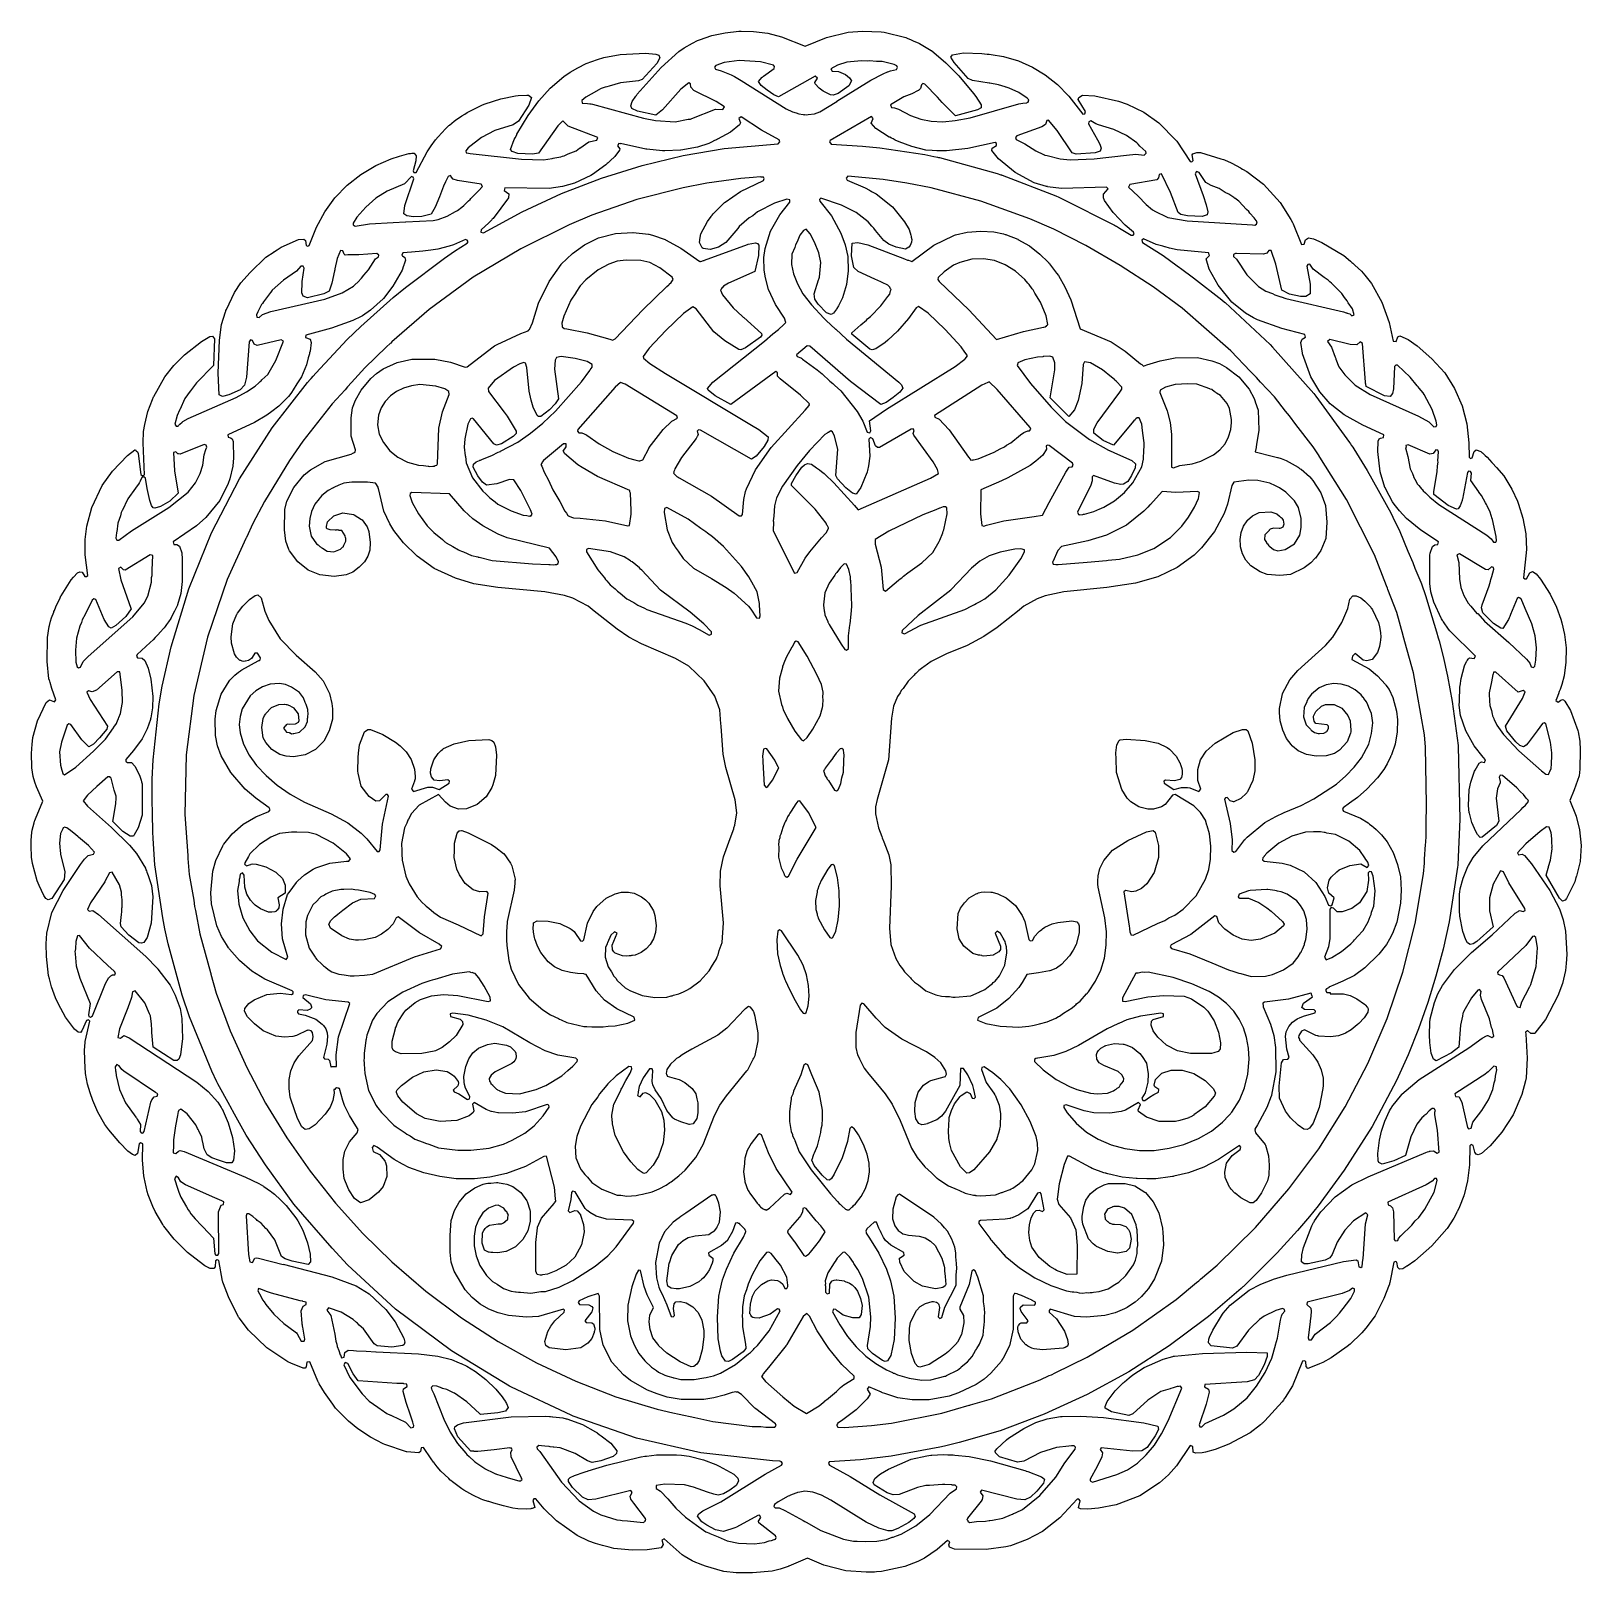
# Model space of a CAD drawing. Header units: millimetres. Extents: x 0 to 300, y 0 to 298.
import ezdxf

# ---------------------------------------------------------------- set-up
doc = ezdxf.new("R2010")
doc.units = ezdxf.units.MM
doc.layers.add('CUT', color=7, linetype='CONTINUOUS')

msp = doc.modelspace()

# ---------------------------------------------------------------- linework, layer by layer
at = {"layer": 'CUT'}
for points in [[(3.6816, 173.084), (3.3194, 176.4303), (3.4097, 181.0696), (3.7239, 183.1556), (3.7251, 183.1608), (3.7339, 183.1976), (3.7801, 183.3914), (3.9702, 184.1884), (4.1968, 184.8713), (4.6132, 185.9594), (4.6519, 186.0605), (4.7415, 186.2947), (4.9967, 186.9616), (5.8252, 188.7389), (5.9068, 188.8845), (5.9434, 188.9498), (5.9812, 189.0171), (6.0363, 189.1152), (8.0115, 192.2003), (8.4012, 192.6865), (9.2299, 193.5182), (9.6872, 193.741), (10.1065, 193.6611), (10.6365, 192.8481), (10.9415, 192.824), (11.1913, 193.0573), (10.7147, 197.0319), (10.7156, 199.9772), (10.9879, 202.5498), (11.9928, 206.182), (13.9982, 210.4399), (15.942, 213.1837), (18.863, 216.1951), (20.3057, 217.2857), (20.394, 217.2735), (20.4993, 217.1713), (20.5354, 217.1363), (20.5586, 217.1138), (20.7797, 216.8992), (20.8959, 216.6207), (21.4554, 212.56), (21.7878, 212.3087), (22.1643, 212.4871), (21.8838, 218.6646), (21.9662, 220.853), (22.241, 222.2065), (22.8257, 224.7023), (23.7156, 227.0451), (23.9067, 227.509), (23.9463, 227.6051), (26.0786, 231.4001), (27.8483, 233.6008), (29.9008, 235.6235), (33.155, 238.237), (34.7573, 239.1986), (35.2938, 239.2441), (35.6622, 238.7614), (35.469, 233.5871), (32.1865, 230.234), (31.0595, 228.7171), (31.0208, 228.6764), (30.9914, 228.6254), (29.964, 227.2424), (28.9617, 225.058), (28.9185, 224.9773), (28.9088, 224.9428), (28.459, 223.9626), (28.0263, 222.2711), (28.2421, 221.8766), (28.6237, 221.8837), (28.7112, 221.9904), (29.0045, 222.2527), (29.4434, 222.645), (29.4947, 222.6909), (29.5849, 222.7716), (30.5736, 223.3332), (39.8915, 227.4346), (41.8368, 228.4808), (43.5116, 229.5782), (44.2574, 230.2717), (44.3791, 230.3612), (44.5111, 230.5075), (44.5302, 230.5252), (44.6626, 230.6191), (44.8264, 230.8006), (45.9886, 231.8812), (47.5474, 234.5814), (48.9826, 238.2913), (48.5675, 238.5222), (43.9331, 237.4442), (43.3407, 237.7287), (43.0358, 238.446), (42.628, 238.5197), (42.3719, 238.1939), (41.8469, 231.3114), (41.4877, 229.7682), (40.6035, 228.8904), (38.4363, 227.9457), (37.1967, 227.5737), (36.5606, 227.9116), (36.3731, 232.1035), (36.6148, 238.4547), (37.0387, 241.5209), (37.7947, 243.9606), (37.8484, 244.1013), (37.8848, 244.1968), (37.8961, 244.2262), (37.9626, 244.4006), (39.538, 247.6938), (40.793, 249.5625), (42.5594, 251.5735), (45.6118, 254.531), (47.1735, 255.5662), (47.1971, 255.581), (47.2243, 255.5981), (47.2853, 255.6364), (47.8004, 255.9598), (48.5312, 256.4186), (51.8848, 257.9173), (52.9389, 257.9813), (53.2457, 257.7125), (53.3787, 256.7702), (53.6905, 256.6364), (53.9679, 256.7596), (55.3629, 260.2948), (56.9806, 263.2606), (58.955, 266.0001), (61.3094, 268.4477), (63.9299, 270.5151), (66.8526, 272.2465), (69.7985, 273.5175), (71.4202, 274.0082), (73.2079, 274.5128), (73.3492, 274.5314), (73.4101, 274.5395), (73.5148, 274.5533), (73.7756, 274.5878), (74.2288, 274.5947), (74.6514, 274.0926), (74.591, 273.1306), (74.0367, 271.2206), (74.2021, 270.8799), (74.6137, 270.8436), (76.7809, 274.8907), (77.535, 276.0111), (78.3652, 277.1993), (78.8781, 277.7894), (80.2875, 279.3213), (80.4041, 279.4367), (80.4237, 279.4562), (80.9586, 279.9288), (80.974, 279.9415), (81.0882, 280.0357), (81.9846, 280.7752), (82.2642, 281.0058), (83.4636, 281.8278), (83.704, 281.9676), (83.7837, 282.0139), (84.0385, 282.1621), (84.5247, 282.4448), (87.4694, 283.929), (87.9483, 284.1108), (91.0138, 285.0794), (93.8354, 285.677), (94.3176, 285.752), (96.0093, 285.8005), (96.3642, 285.7868), (96.9356, 285.3756), (96.3911, 283.8817), (94.4103, 280.8082), (93.3758, 280.0898), (89.8177, 278.9739), (87.2473, 277.6311), (84.6955, 275.648), (84.2153, 275.0655), (84.3163, 274.6392), (84.7374, 274.5917), (84.7464, 274.5856), (85.0593, 274.5554), (94.9766, 273.437), (99.2269, 273.3455), (100.9026, 273.608), (101.0852, 273.6182), (101.4288, 273.6904), (102.6142, 273.876), (102.9225, 274.0043), (103.2213, 274.0672), (103.9875, 274.4476), (105.5266, 275.0882), (106.1984, 275.5455), (106.2137, 275.5531), (106.2523, 275.5822), (108.0242, 276.7883), (109.5702, 277.126), (109.7226, 277.6498), (104.0086, 279.8098), (102.9652, 280.8656), (102.0025, 279.8913), (98.3062, 274.6321), (97.1069, 274.3923), (94.2927, 274.5736), (93.182, 274.9291), (92.8825, 275.3033), (93.5968, 277.2176), (93.7681, 277.5581), (94.0714, 278.1608), (94.1038, 278.2253), (94.1145, 278.2466), (96.2941, 281.9052), (98.3202, 284.7186), (100.5101, 287.1847), (103.1529, 289.4409), (104.4255, 290.2716), (105.8476, 291.118), (107.4554, 291.9051), (109.6816, 292.7122), (110.922, 293.1043), (114.076, 293.6919), (118.9353, 293.9028), (120.9568, 293.7436), (121.507, 293.5054), (121.7192, 293.0406), (121.1147, 291.9345), (118.304, 288.8277), (117.5987, 288.5806), (114.1335, 288.2174), (111.902, 287.5498), (111.4503, 287.4485), (111.1831, 287.3347), (110.3741, 287.0927), (109.6444, 286.68), (109.5989, 286.6606), (109.5062, 286.6018), (107.3998, 285.4103), (106.6456, 284.758), (106.7224, 284.2784), (107.7632, 284.199), (108.1768, 284.1511), (108.3259, 284.1339), (108.4364, 284.1211), (108.6803, 284.0929), (118.5724, 281.3684), (120.8598, 280.9186), (124.6897, 280.685), (127.1684, 281.1438), (127.6166, 281.1836), (127.7784, 281.2567), (127.9208, 281.2831), (132.4751, 283.0906), (133.92, 283.0406), (134.1989, 283.5358), (132.5891, 284.5968), (128.2804, 286.7128), (127.7108, 287.3479), (127.6394, 287.992), (127.3168, 288.1835), (125.7785, 286.9686), (122.2126, 282.9527), (120.9716, 281.9599), (117.4143, 282.7071), (116.3234, 283.2583), (116.1086, 283.7702), (116.3643, 284.5541), (117.0915, 285.608), (117.1493, 285.6845), (117.179, 285.7239), (117.2081, 285.7624), (117.3708, 285.9777), (121.9622, 291.1302), (125.4003, 294.2301), (126.4316, 294.9596), (128.0109, 295.8394), (128.9822, 296.3375), (129.3729, 296.4846), (131.7416, 297.3106), (134.3358, 297.88), (136.9933, 298.1484), (137.4158, 298.1535), (139.817, 298.1291), (142.5607, 297.7663), (145.2115, 297.0989), (149.7779, 295.2616), (153.9056, 296.9766), (158.1045, 297.9749), (160.8461, 298.2017), (164.4775, 298.0232), (165.0463, 297.9677), (169.2277, 296.9626), (169.5264, 296.841), (170.2914, 296.4964), (170.6731, 296.3244), (171.7405, 295.8436), (171.9093, 295.7676), (174.1579, 294.4493), (174.1952, 294.4258), (174.2029, 294.4209), (174.2034, 294.4206), (174.2041, 294.4202), (177.008, 292.0683), (179.5051, 289.5408), (182.336, 286.1112), (182.7663, 285.5433), (183.7789, 283.9159), (183.7762, 283.3931), (183.1168, 282.9743), (178.8743, 281.841), (176.2927, 284.4081), (175.3859, 285.4416), (172.8903, 287.9324), (172.5604, 288.0401), (172.2506, 287.8156), (172.1079, 287.1139), (171.683, 286.7275), (171.6551, 286.7037), (170.4308, 286.0916), (168.8493, 285.4667), (166.28, 283.9611), (166.4802, 283.4565), (167.0662, 283.3813), (167.8158, 283.0763), (170.1574, 281.8617), (172.1194, 281.1817), (174.1148, 280.7722), (176.3725, 280.6837), (178.7809, 280.8893), (181.6639, 281.4047), (191.0847, 284.1143), (191.8581, 284.2684), (192.6176, 284.3602), (192.6929, 284.4347), (192.8878, 284.4735), (193.0283, 284.8962), (192.7127, 285.2571), (191.0586, 286.3181), (189.2333, 287.1419), (188.6223, 287.3452), (188.5588, 287.3753), (188.4625, 287.3984), (187.1465, 287.8362), (185.4618, 288.1164), (185.4163, 288.1272), (185.3566, 288.1338), (182.125, 288.6713), (181.2768, 289.0071), (178.5622, 292.1099), (177.919, 293.1775), (178.2591, 293.594), (180.3987, 293.9614), (183.9019, 293.8453), (184.4638, 293.7961), (184.9334, 293.7549), (185.3369, 293.7196), (185.7336, 293.6848), (188.1208, 293.2677), (191.0111, 292.4186), (193.6954, 291.2328), (196.1932, 289.7439), (198.5447, 287.8556), (200.6689, 285.6759), (200.6696, 285.6751), (200.6709, 285.6737), (200.6783, 285.6657), (200.7215, 285.6188), (203.4165, 282.1465), (203.8537, 282.2189), (203.9584, 282.6496), (202.549, 284.942), (202.6804, 285.3647), (203.3633, 285.8323), (205.7343, 285.6883), (210.3322, 284.6504), (212.0368, 284.0404), (215.206, 282.5011), (218.1311, 280.4684), (221.4679, 277.0724), (221.6026, 276.9078), (224.18, 272.9696), (224.4894, 272.9465), (224.7388, 273.1873), (224.5553, 274.2781), (224.6937, 274.5032), (225.5046, 274.7632), (226.2034, 274.7042), (230.1164, 273.5338), (230.6073, 273.3709), (230.8117, 273.3031), (231.1078, 273.2049), (231.2911, 273.144), (232.2228, 272.6744), (233.9044, 271.754), (233.9867, 271.709), (234.2912, 271.5423), (235.1089, 271.0947), (238.3377, 268.5909), (241.557, 265.0946), (243.6541, 261.7858), (243.988, 261.1923), (244.0345, 261.1032), (244.1054, 260.9674), (245.6978, 256.9901), (246.2339, 257.0086), (246.4474, 257.8556), (247.0224, 258.2205), (248.0262, 258.0292), (249.6243, 257.3829), (253.8596, 254.8512), (255.1801, 253.7408), (255.4326, 253.5043), (255.6098, 253.3383), (256.0225, 252.9518), (257.2664, 251.787), (257.9205, 251.063), (259.1906, 249.42), (261.2289, 245.8537), (262.6478, 241.8989), (263.4342, 238.3074), (263.9706, 238.2589), (264.3113, 239.1615), (264.7063, 239.3231), (266.3176, 238.607), (268.0249, 237.3964), (270.9067, 234.9048), (273.3625, 232.1459), (275.2826, 229.1287), (276.7218, 225.8148), (277.6328, 222.336), (278.0523, 218.6503), (278.0605, 215.8705), (278.3334, 215.6616), (278.6976, 215.7662), (279.0677, 216.9651), (279.4692, 217.3196), (280.3259, 216.9744), (280.5422, 216.7993), (280.573, 216.7744), (280.5997, 216.7528), (280.6439, 216.717), (281.214, 216.2288), (281.543, 215.8715), (282.4968, 214.8354), (282.6027, 214.7203), (283.3924, 213.8625), (284.7599, 212.2883), (286.3423, 209.7258), (287.4077, 207.387), (287.6354, 206.8159), (288.468, 204.091), (289.0132, 201.1024), (289.1624, 198.0295), (288.5783, 192.5858), (288.8309, 192.3577), (289.168, 192.4053), (289.8068, 193.5444), (290.3554, 193.8036), (291.04, 193.3391), (291.905, 192.3196), (293.7435, 189.4563), (294.9921, 186.9337), (295.8108, 184.5953), (296.0009, 183.9178), (296.5212, 181.6639), (296.8199, 179.0594), (296.8201, 179.0564), (296.8204, 179.0526), (296.8234, 179.0083), (296.8303, 178.9096), (296.7972, 176.2799), (296.4281, 173.6278), (295.979, 171.9484), (295.6515, 171.0394), (295.5093, 170.6449), (295.3342, 170.159), (295.0346, 169.3274), (294.8585, 168.8961), (295.2695, 168.543), (295.7774, 168.9281), (296.0929, 169.0685), (296.2968, 168.9887), (296.2968, 168.9887), (296.2973, 168.9883), (296.2997, 168.9862), (296.5717, 168.7485), (297.6613, 166.9532), (299.0663, 163.1106), (299.1397, 162.857), (299.4626, 161.0293), (299.5479, 159.2637), (299.4585, 155.6024), (299.3263, 154.3402), (298.3907, 151.6101), (297.5581, 149.5564), (298.7398, 146.5629), (299.4259, 143.8959), (299.6984, 140.8674), (299.5177, 137.7632), (298.8036, 134.9502), (298.7952, 134.9219), (298.7474, 134.7611), (298.7312, 134.7069), (298.4827, 133.8719), (298.1954, 133.2182), (296.8771, 130.6246), (296.6512, 130.2907), (296.1451, 130.1163), (295.5558, 130.6857), (292.9908, 135.1205), (293.3485, 136.4698), (293.4001, 136.6645), (293.4167, 136.7271), (293.4372, 136.8046), (293.8318, 138.043), (294.1036, 140.2199), (294.0918, 140.4781), (294.103, 140.5742), (294.0631, 141.5845), (294.07, 142.0431), (294.0409, 142.1486), (294.0182, 142.7221), (294.0141, 142.7355), (294.0148, 142.7777), (293.9826, 142.8702), (293.9611, 143.343), (293.519, 144.4483), (293.0479, 144.5116), (291.7776, 143.5585), (289.0523, 141.1959), (288.272, 140.3799), (288.0689, 140.2024), (288.0647, 140.1631), (287.4096, 139.478), (287.6544, 139.1067), (288.3402, 139.2258), (288.7644, 138.9512), (290.1528, 137.3221), (293.6555, 132.1585), (295.5183, 128.6156), (296.247, 126.5512), (296.6798, 124.3255), (296.945, 119.8348), (296.8156, 118.085), (296.769, 117.4552), (296.7644, 117.3937), (296.718, 116.7652), (296.1012, 114.21), (295.2493, 111.8327), (292.819, 107.2402), (290.783, 104.6418), (290.7588, 104.6121), (290.6926, 104.5612), (290.6449, 104.549), (290.6242, 104.5442), (290.4444, 104.5532), (290.3124, 104.5599), (290.1672, 104.5672), (290.0043, 104.5754), (289.4447, 105.0786), (289.4242, 105.0656), (289.391, 105.0964), (288.9703, 104.8177), (289.0319, 104.4292), (289.2843, 99.7801), (289.1082, 95.9783), (288.9824, 95.4087), (288.273, 92.7765), (286.5986, 88.8837), (284.4315, 85.4997), (282.1411, 82.8984), (280.4638, 81.4098), (279.8311, 81.142), (279.4718, 81.2352), (279.1825, 81.6551), (278.8737, 82.9571), (278.4871, 83.1072), (278.1878, 82.8726), (278.1458, 79.2215), (277.7746, 76.1314), (277.1174, 73.4167), (277.0757, 73.2811), (277.0736, 73.2742), (277.0709, 73.2655), (277.0457, 73.1835), (276.2418, 71.1085), (275.8503, 70.2758), (275.7996, 70.168), (275.7387, 70.0387), (275.7095, 69.9764), (275.1071, 68.8864), (273.8287, 66.8927), (273.7795, 66.825), (270.905, 63.5207), (267.5703, 60.6757), (266.1182, 59.6386), (266.0661, 59.6048), (265.276, 59.1212), (264.6485, 59.0516), (264.3249, 59.3635), (264.1431, 60.3769), (263.8732, 60.5257), (263.5477, 60.4133), (262.7825, 56.4438), (262.7303, 56.2744), (262.674, 56.092), (262.6524, 56.0218), (262.6484, 56.0089), (261.6165, 53.3787), (259.9021, 50.0458), (258.1377, 47.6697), (257.368, 46.7542), (257.3108, 46.6861), (257.2994, 46.6726), (257.296, 46.6686), (255.0958, 44.5628), (254.5297, 44.0853), (251.4593, 41.936), (249.7868, 41.0183), (249.1849, 40.7413), (247.0942, 39.8972), (246.9354, 39.8809), (246.9323, 39.8826), (246.6046, 40.2276), (246.5128, 41.2158), (246.2058, 41.3699), (245.9191, 41.259), (243.9295, 36.5392), (242.5268, 34.2538), (242.3553, 33.9881), (242.3007, 33.9035), (242.2812, 33.8733), (242.1879, 33.7288), (241.9581, 33.4413), (238.5982, 29.7261), (238.2283, 29.3671), (238.1176, 29.2785), (238.0142, 29.1957), (237.8722, 29.0819), (237.7767, 29.0054), (235.7501, 27.4601), (231.6374, 25.2472), (228.9943, 24.2155), (227.1623, 23.7203), (226.488, 23.5886), (225.2333, 23.4834), (224.7741, 23.6828), (224.7207, 24.7791), (224.1843, 24.9558), (221.571, 21.0747), (219.9889, 19.3068), (218.2777, 17.752), (214.4448, 15.2772), (209.8716, 13.5259), (206.4559, 12.8611), (204.4152, 12.6775), (203.023, 12.7373), (202.6104, 12.954), (202.9015, 14.3116), (202.7028, 14.5885), (202.3629, 14.6132), (199.0321, 10.9971), (195.6861, 8.3769), (192.6605, 6.8138), (189.4735, 5.6), (188.5835, 5.4198), (184.7459, 4.9187), (178.6395, 4.9488), (177.7172, 5.3401), (177.5849, 5.7888), (177.743, 6.3778), (177.2753, 6.6608), (175.2941, 4.8938), (172.8424, 3.2561), (171.6701, 2.6631), (171.5595, 2.6072), (171.5526, 2.6036), (171.5522, 2.6035), (169.0362, 1.6038), (164.5281, 0.6323), (163.5491, 0.556), (163.2103, 0.5453), (163.1964, 0.5449), (162.302, 0.5165), (161.5867, 0.4939), (157.6713, 0.7602), (153.4035, 1.8786), (150.2208, 3.2248), (147.1022, 1.8745), (146.6454, 1.6834), (146.6253, 1.6763), (146.5587, 1.6525), (146.499, 1.6312), (144.9999, 1.0966), (143.4083, 0.6934), (139.6412, 0.3606), (136.4424, 0.3908), (134.0965, 0.6572), (133.8971, 0.7058), (133.836, 0.7207), (133.824, 0.7237), (133.8214, 0.7243), (130.5495, 1.6612), (129.999, 1.8834), (129.8526, 1.9425), (129.3788, 2.1338), (128.6841, 2.4142), (127.9713, 2.7281), (126.4266, 3.6213), (126.0086, 3.8866), (122.5662, 6.9434), (122.1002, 6.682), (122.353, 5.8445), (121.9571, 5.2283), (119.2391, 4.8282), (116.389, 4.7984), (112.8147, 5.0865), (111.9084, 5.331), (110.663, 5.667), (110.6247, 5.6773), (109.3103, 6.0319), (107.9739, 6.529), (105.7421, 7.6147), (101.7564, 10.4229), (101.6605, 10.5125), (99.387, 12.7523), (97.7282, 14.6948), (97.3533, 14.6852), (97.1496, 14.3703), (97.5768, 13.0357), (97.05, 12.7971), (96.995, 12.7923), (96.9541, 12.7887), (96.819, 12.7769), (96.0265, 12.7077), (94.2801, 12.7796), (93.3384, 12.897), (91.5112, 13.3203), (89.646, 13.8667), (88.6944, 14.1454), (88.5349, 14.1921), (87.5403, 14.4835), (87.1668, 14.6325), (85.5824, 15.3798), (83.8467, 16.3462), (83.4817, 16.6083), (81.6592, 17.9828), (81.3212, 18.2376), (81.2542, 18.2882), (81.228, 18.3079), (80.934, 18.5848), (79.4245, 20.0472), (78.7222, 20.8923), (78.1148, 21.6621), (78.1055, 21.6739), (78.0187, 21.7839), (77.5442, 22.3852), (76.0537, 24.5913), (75.5817, 24.5089), (75.4879, 23.8586), (75.1812, 23.5782), (72.8203, 23.7563), (72.7922, 23.7643), (68.5638, 25.1795), (68.2562, 25.3193), (65.8017, 26.5744), (63.3681, 28.1898), (61.5869, 29.6823), (60.1188, 31.1262), (59.0795, 32.2123), (58.5252, 32.9494), (56.8987, 35.2506), (55.9206, 36.8743), (55.8547, 37.0126), (55.8267, 37.0712), (55.7867, 37.1552), (55.6516, 37.4388), (54.0905, 41.1216), (53.5262, 41.0793), (53.4104, 40.1662), (53.1912, 39.9114), (53.1584, 39.9094), (52.8293, 39.9086), (50.4493, 40.8738), (49.8411, 41.1524), (45.7909, 43.8393), (42.2491, 47.2576), (40.4633, 49.6146), (40.3864, 49.7291), (40.3781, 49.7416), (40.344, 49.7923), (40.2719, 49.8996), (38.3501, 53.6865), (37.3948, 56.1935), (37.3121, 56.5081), (37.2947, 56.5744), (37.2799, 56.6305), (37.2501, 56.7441), (36.4981, 60.7438), (36.1666, 60.8514), (35.8757, 60.6596), (35.7728, 59.4793), (35.5578, 59.1817), (34.8141, 59.1788), (34.7005, 59.2282), (34.6722, 59.2405), (34.6653, 59.2435), (34.5766, 59.2821), (33.8004, 59.6607), (33.5215, 59.8663), (33.5182, 59.8688), (33.5181, 59.8688), (33.5181, 59.8688), (30.4833, 62.2823), (27.9031, 64.8325), (25.8811, 67.3628), (25.8477, 67.41), (25.774, 67.5143), (25.7367, 67.5671), (25.6637, 67.6704), (24.205, 70.1838), (23.7718, 71.1564), (22.8701, 73.4089), (22.6961, 74.0686), (22.074, 76.7214), (22.0376, 77.0627), (21.7649, 80.1167), (21.8002, 83.2771), (21.4688, 83.4656), (21.1081, 83.2586), (20.7756, 81.3991), (20.3647, 80.9998), (19.8555, 81.1644), (18.9278, 81.867), (17.3649, 83.448), (15.2644, 85.9495), (15.263, 85.9514), (15.2454, 85.9751), (15.2366, 85.9868), (14.5142, 86.9566), (13.1327, 89.3903), (12.144, 91.6545), (11.636, 93.1162), (11.1204, 94.7735), (10.7296, 96.8539), (10.6228, 99.3051), (10.6212, 99.3417), (10.6117, 99.5599), (10.5361, 101.2934), (10.6791, 102.8618), (10.7037, 103.0472), (11.6109, 106.9633), (11.3077, 107.1842), (10.9542, 107.0584), (10.0729, 105.0856), (9.7622, 104.7696), (9.3362, 104.8528), (8.6508, 105.3975), (6.879, 107.7223), (5.5115, 110.2131), (4.9597, 111.4251), (4.1633, 113.6061), (3.767, 115.1273), (3.627, 115.7773), (3.1996, 119.4263), (3.1689, 121.8552), (3.2948, 123.97), (4.249, 127.913), (6.406, 132.1614), (9.8091, 137.2138), (10.5686, 138.2304), (10.69, 138.3554), (11.0075, 138.6814), (11.0747, 138.7504), (11.1458, 138.8234), (11.2765, 138.9576), (12.2653, 139.2328), (12.4719, 139.5927), (11.3227, 140.8493), (9.3788, 142.4942), (9.2763, 142.5941), (8.8897, 142.9082), (7.8314, 143.8037), (7.4032, 144.0674), (7.1333, 144.2891), (6.9154, 144.3678), (6.8942, 144.3808), (6.8851, 144.3787), (6.7457, 144.429), (6.461, 144.2939), (6.3985, 144.0998), (5.9505, 143.1804), (5.7448, 141.3449), (5.8022, 140.6474), (5.7773, 140.4395), (5.8499, 140.066), (5.9196, 139.2192), (6.734, 135.8048), (6.6473, 134.3284), (4.2761, 130.633), (3.5453, 130.4034), (3.111, 130.6484), (2.691, 131.2467), (1.7909, 133.1646), (1.4117, 134.0495), (0.5334, 137.3912), (0.3309, 138.6062), (0.2206, 140.8115), (0.2238, 140.8962), (0.2564, 141.7438), (0.2607, 141.8561), (0.292, 142.6714), (0.3686, 143.3824), (0.4523, 143.8714), (0.8041, 145.2712), (0.8579, 145.4259), (0.8724, 145.4677), (0.9452, 145.6773), (1.0714, 146.0408), (2.525, 149.4602), (1.2615, 152.2335), (0.9663, 153.1225), (0.6429, 154.2188), (0.3973, 155.8753), (0.3802, 156.4885), (0.3727, 156.7594), (0.3423, 157.8517), (0.3199, 158.6553), (0.4295, 160.4482), (0.5764, 161.6966), (0.5852, 161.754), (1.4671, 164.9413), (3.1648, 168.4695), (3.8014, 169.0184), (4.7928, 168.5998), (5.0241, 169.0237), (4.2634, 171.1854), (3.9018, 172.3656), (3.8313, 172.5957), (3.7829, 172.7536)], [(137.4589, 288.6463), (146.0997, 283.1409), (147.3564, 282.5611), (148.0336, 282.4034), (148.6039, 282.1863), (149.3863, 282.0886), (149.5966, 282.0396), (149.7044, 282.0488), (149.9982, 282.0121), (150.3679, 282.1056), (151.572, 282.2086), (152.6261, 282.5803), (155.8893, 284.6109), (155.9419, 284.6397), (155.9454, 284.6459), (162.4832, 288.7143), (164.8404, 289.9256), (165.7196, 290.287), (165.7206, 290.2874), (165.7396, 290.2952), (166.304, 290.5273), (167.4304, 290.7832), (167.6652, 291.1253), (167.5356, 291.4452), (167.0118, 291.7124), (164.671, 292.2909), (163.5912, 292.3242), (162.2066, 292.4124), (161.8369, 292.3784), (160.699, 292.4136), (157.8676, 292.1694), (156.0142, 291.5787), (154.784, 290.9175), (155.0054, 290.4291), (156.2303, 290.3891), (157.5844, 289.8042), (158.3719, 289.1807), (158.7205, 288.5513), (158.2307, 287.6359), (156.1824, 286.1375), (155.2197, 285.8105), (154.7156, 285.8704), (153.2852, 286.5836), (152.4994, 287.1312), (151.7055, 287.9788), (151.6693, 288.2691), (152.1551, 289.071), (151.749, 289.4714), (144.6763, 285.5016), (143.7202, 285.883), (142.4645, 286.7592), (141.3188, 287.6936), (140.7899, 288.4677), (141.521, 289.2807), (141.5581, 289.3115), (141.6285, 289.3699), (141.6404, 289.3798), (141.7552, 289.475), (143.791, 290.9725), (143.8904, 291.3459), (143.6665, 291.6157), (141.1454, 292.266), (137.0187, 292.5343), (134.1479, 292.0946), (132.5485, 291.5279), (132.2857, 291.2057), (132.4822, 290.8017), (133.5784, 290.5186), (135.5001, 289.7211), (136.1528, 289.4035)], [(102.9396, 268.1459), (100.3369, 267.813), (91.7968, 267.8929), (91.6134, 267.4237), (92.5236, 266.7288), (92.475, 266.0054), (92.4696, 265.9952), (92.4679, 265.992), (92.4643, 265.9854), (92.458, 265.9736), (89.5236, 262.0082), (89.3437, 261.8305), (89.2685, 261.7561), (89.1709, 261.6598), (88.6628, 261.1578), (87.1693, 259.8217), (87.1403, 259.346), (87.6591, 259.2055), (95.1323, 263.2945), (102.7163, 266.8135), (110.4316, 269.7971), (118.2936, 272.2475), (126.244, 274.1591), (134.1392, 275.4889), (144.5735, 276.4237), (144.9353, 276.8266), (144.7529, 277.1602), (141.3525, 279.0678), (137.4074, 281.5973), (137.0127, 281.2823), (137.2949, 280.4546), (137.1012, 280.0629), (135.3673, 278.691), (132.8679, 277.2866), (132.6692, 277.1937), (132.3007, 277.0215), (131.7063, 276.7437), (131.1903, 276.5024), (128.9675, 275.7539), (125.7842, 275.1801), (125.7219, 275.1755), (122.7113, 275.0671), (122.5706, 275.0681), (122.4861, 275.0688), (122.4255, 275.0692), (122.2617, 275.0705), (119.1821, 275.3531), (119.0019, 275.3787), (114.1137, 276.4468), (114.0674, 276.4196), (113.8024, 276.4784), (113.538, 276.0357), (113.965, 275.4692), (113.9482, 275.1677), (113.008, 273.9727), (112.1426, 273.1173), (111.7214, 272.7573), (111.5528, 272.6132), (111.3881, 272.4724), (111.2726, 272.3736), (108.7183, 270.5144), (108.4008, 270.3224), (105.2608, 268.7853)], [(196.5978, 268.1393), (196.5399, 268.15), (196.4424, 268.1679), (194.07, 268.8887), (190.3994, 270.8907), (187.1784, 273.4989), (185.8902, 275.1126), (185.9461, 275.5424), (186.7789, 276.1101), (186.7599, 276.4498), (186.487, 276.6531), (181.2239, 275.483), (177.1206, 275.0867), (175.2299, 275.0872), (174.3625, 275.1042), (173.126, 275.1934), (170.3986, 275.8909), (167.9722, 276.7799), (167.214, 277.1183), (166.7707, 277.3488), (166.5107, 277.484), (166.1547, 277.6691), (166.0473, 277.7249), (163.4641, 279.3724), (162.5336, 280.3961), (162.9366, 281.2928), (162.6221, 281.6986), (154.6595, 277.0738), (154.4694, 276.7923), (154.7956, 276.3336), (160.8472, 275.9605), (164.1949, 275.6192), (172.9341, 274.3197), (174.6624, 273.9671), (175.3569, 273.8255), (175.5798, 273.78), (175.7506, 273.7451), (186.9011, 270.6809), (187.6167, 270.4395), (187.7364, 270.3991), (187.8284, 270.368), (187.8596, 270.3575), (198.2316, 266.3392), (198.8115, 266.0781), (198.9237, 266.0276), (198.9422, 266.0192), (199.7175, 265.6702), (209.4431, 260.7678), (209.5889, 260.6858), (209.786, 260.5749), (209.9434, 260.4863), (210.559, 260.1399), (212.7714, 258.7466), (213.1481, 258.755), (213.347, 259.0329), (213.2602, 259.3634), (211.6169, 260.7138), (211.6034, 260.7265), (211.6017, 260.728), (211.6013, 260.7284), (211.592, 260.7372), (209.3442, 263.0726), (209.3045, 263.1154), (207.6557, 265.4643), (207.4103, 265.9799), (207.4118, 266.676), (208.3549, 267.7159), (208.0079, 268.0518), (199.3023, 267.8127), (196.6465, 268.1303), (196.6062, 268.1378)], [(196.0157, 274.2732), (196.0676, 274.2433), (196.5452, 274.1381), (199.0725, 273.4931), (201.0141, 273.3162), (205.6634, 273.4955), (211.9018, 274.2149), (213.7004, 274.3819), (215.3257, 274.2251), (215.6917, 274.5743), (215.588, 274.8987), (214.4916, 275.9666), (214.1374, 276.3602), (213.9779, 276.4669), (213.8594, 276.5823), (211.9075, 278.0049), (209.4414, 279.1488), (206.4774, 280.0865), (205.9523, 280.2618), (204.9699, 280.8197), (204.5853, 280.6574), (204.5362, 280.2776), (206.2669, 277.2004), (206.7307, 276.3262), (206.9629, 275.5798), (206.7644, 275.0138), (205.8031, 274.6946), (202.1438, 274.3923), (201.3855, 274.695), (198.5062, 278.9909), (196.8254, 281.0021), (196.4599, 280.8945), (196.2019, 280.1182), (195.5097, 279.6744), (190.6971, 277.9639), (190.4236, 277.6546), (190.5672, 277.2675), (192.2621, 276.4349), (194.3793, 275.0292), (195.8402, 274.318)], [(59.2781, 94.0852), (59.0088, 93.8796), (58.9851, 93.7486), (58.9752, 93.747), (58.7997, 93.7363), (58.7526, 93.7381), (58.7815, 93.0212), (58.5245, 91.6284), (57.9922, 90.3542), (57.0874, 88.9667), (55.1232, 86.9352), (53.941, 86.1227), (53.1862, 86.0104), (52.5524, 86.5284), (51.6906, 88.1339), (50.4069, 91.8982), (50.3113, 92.2651), (50.0784, 93.961), (50.1094, 95.686), (50.4191, 97.325), (51.0539, 98.8692), (51.9644, 100.2636), (54.5844, 103.2319), (54.7542, 103.9124), (54.6115, 104.7327), (54.352, 105.0953), (53.9081, 105.216), (53.7764, 105.1524), (53.6345, 105.2167), (51.5166, 104.1768), (50.7879, 103.96), (49.1802, 103.8409), (47.5375, 104.0318), (45.0888, 105.0931), (43.3771, 106.4104), (42.0795, 107.7679), (41.489, 108.8979), (41.5539, 109.367), (42.2868, 110.361), (43.3171, 111.0425), (45.8022, 112.0895), (48.3461, 112.3316), (50.5715, 112.0747), (50.8659, 112.2604), (50.9049, 112.6062), (50.6963, 112.8377), (45.3748, 115.0443), (42.9083, 116.6302), (40.499, 118.6774), (38.5507, 120.8632), (38.5078, 120.9287), (38.4394, 121.0329), (38.375, 121.1312), (37.9643, 121.7576), (37.0199, 123.2705), (36.1375, 125.3461), (35.1051, 129.6195), (34.9551, 131.7576), (35.3471, 135.8904), (35.9428, 137.9613), (37.2934, 140.8032), (37.4352, 141.0621), (37.4847, 141.1257), (39.1077, 143.1626), (41.2449, 145.0295), (43.6322, 146.442), (46.2011, 147.4685), (46.4097, 147.7464), (46.2666, 148.1387), (43.9055, 149.8094), (43.6426, 150.0171), (41.6095, 151.7679), (38.8037, 154.9979), (36.99, 158.1962), (36.2677, 160.1519), (35.8596, 162.1042), (35.7994, 165.2995), (36.0114, 166.9819), (36.9468, 170.1242), (38.5002, 172.6337), (38.6404, 172.789), (39.6085, 173.7855), (40.3312, 174.3384), (40.6751, 174.5853), (40.7471, 174.637), (40.7853, 174.6644), (40.9518, 174.784), (44.1155, 176.5457), (44.2546, 176.5983), (44.2734, 176.6337), (44.4673, 176.7416), (44.5401, 177.1239), (44.0003, 178.0072), (43.4378, 178.0489), (42.9802, 177.2146), (42.8073, 177.0128), (42.23, 176.6069), (41.6674, 176.4632), (41.6534, 176.4621), (41.6268, 176.46), (41.5987, 176.4577), (41.3135, 176.4351), (40.9889, 176.4998), (40.7476, 176.593), (40.6426, 176.6336), (40.6182, 176.643), (40.5233, 176.6797), (40.234, 176.9125), (39.9363, 177.2244), (39.5208, 177.9218), (38.9758, 179.9797), (38.9097, 181.1886), (39.2412, 183.6772), (39.2472, 183.6983), (40.016, 185.5726), (40.0353, 185.6038), (40.0492, 185.6263), (40.0682, 185.6571), (40.1142, 185.7316), (41.1232, 187.1047), (42.4104, 188.3958), (43.5352, 189.1819), (44.0555, 189.2762), (44.6724, 188.7409), (45.4239, 186.1233), (46.2036, 184.3229), (48.3799, 180.8046), (51.4579, 177.6671), (55.1176, 174.4303), (56.6666, 172.6915), (57.9029, 170.2322), (58.3204, 168.324), (58.4478, 167.2587), (58.4481, 166.4005), (58.4465, 165.3089), (57.8604, 163.0218), (56.798, 161.0439), (55.2125, 159.4185), (53.2182, 158.3942), (50.9399, 158.0279), (49.5144, 158.1159), (48.2895, 158.442), (46.7758, 159.431), (45.6095, 160.7469), (45.1066, 161.6474), (44.797, 163.703), (45.1015, 165.4394), (45.3531, 165.9706), (45.5886, 166.3108), (45.6687, 166.4264), (45.7108, 166.4873), (45.7431, 166.534), (46.4807, 167.334), (46.6957, 167.5109), (48.0752, 168.1029), (49.1372, 168.1518), (49.2134, 168.1467), (49.5526, 168.124), (49.628, 168.1189), (49.6516, 168.1173), (50.1587, 167.9349), (50.6143, 167.6513), (50.8501, 167.5045), (50.9082, 167.4684), (50.9435, 167.4464), (51.8406, 166.2869), (51.9967, 164.9645), (51.8167, 164.6207), (51.2648, 164.2832), (50.0731, 164.2383), (49.7367, 164.3177), (49.6211, 164.2212), (49.5262, 164.2176), (49.3645, 164.0069), (49.2579, 163.9179), (49.2546, 163.8637), (49.0163, 163.5531), (49.5824, 162.7954), (50.1229, 162.684), (50.1406, 162.6678), (50.2747, 162.6189), (50.57, 162.4763), (50.8978, 162.5243), (51.0015, 162.5029), (52.0832, 162.7794), (53.1968, 163.8163), (53.6245, 164.8139), (53.6498, 165.4261), (53.7208, 165.6028), (53.7875, 166.4737), (53.7232, 166.748), (53.7243, 166.8061), (53.7083, 166.8422), (53.72, 167.1235), (53.495, 167.7222), (53.397, 168.1401), (53.2049, 168.494), (52.8557, 169.4233), (52.0678, 170.4007), (50.5738, 171.4717), (49.4198, 171.9462), (48.2255, 172.1512), (46.4198, 172.0112), (44.9524, 171.5332), (43.6913, 170.772), (42.549, 169.7687), (41.0356, 167.2825), (40.6082, 165.7771), (40.4617, 164.219), (40.6377, 162.631), (41.2904, 160.4649), (42.3767, 158.3283), (42.9815, 157.4744), (42.9999, 157.4405), (43.0348, 157.3991), (43.8102, 156.3043), (45.6304, 154.368), (47.7886, 152.5131), (50.3027, 150.8091), (53.0949, 149.2645), (58.1842, 146.9906), (61.4458, 145.2495), (64.0093, 143.2891), (65.1377, 142.1932), (67.1289, 139.7186), (67.4713, 139.7477), (67.666, 140.0308), (68.1325, 144.9964), (69.2924, 150.4334), (69.1014, 150.7242), (68.755, 150.7569), (67.577, 149.4997), (66.8477, 149.4362), (65.5837, 150.343), (64.0316, 152.3559), (63.4359, 154.8788), (63.398, 155.2553), (63.4388, 157.8764), (63.4688, 158.7319), (63.7035, 160.3343), (64.6389, 162.838), (65.2867, 163.3044), (65.813, 163.2836), (68.2221, 162.3019), (70.6661, 160.8575), (71.5469, 160.1142), (72.7241, 158.9981), (73.6799, 157.502), (74.3237, 155.6215), (74.4237, 154.2353), (74.4161, 153.766), (74.3611, 153.5507), (74.3549, 153.5262), (74.337, 153.4561), (74.2987, 153.3063), (73.7605, 151.7366), (74.1201, 151.3059), (76.8683, 152.1766), (77.8147, 152.1413), (79.0824, 151.7058), (80.9974, 152.9182), (81.05, 153.2884), (80.737, 153.5498), (79.1993, 153.3451), (78.1433, 153.4926), (77.573, 154.1545), (77.4325, 154.8379), (77.4684, 155.7152), (78.0534, 157.4312), (78.9131, 158.6296), (79.3511, 159.0918), (79.4917, 159.214), (79.7272, 159.4185), (79.8435, 159.5195), (79.9044, 159.5723), (79.9508, 159.6035), (82.0021, 160.5344), (84.8385, 161.1425), (88.6521, 161.353), (89.2707, 161.1803), (89.6348, 160.8329), (89.9628, 159.9566), (90.1754, 158.3507), (89.9629, 154.3838), (89.4652, 152.5755), (89.2379, 152.0521), (88.1619, 150.2827), (86.4506, 148.7897), (84.3909, 147.9723), (82.8211, 147.9117), (81.2365, 148.4739), (80.2833, 149.2274), (78.9667, 150.7132), (75.2225, 148.6598), (73.732, 147.076), (73.1898, 145.9599), (73.0387, 145.7618), (72.829, 145.2172), (72.379, 144.2911), (71.8214, 141.2669), (71.8631, 139.837), (71.8535, 139.4801), (71.8789, 139.2973), (71.9152, 138.0514), (72.6482, 134.9428), (73.2688, 133.4866), (74.8435, 130.9822), (75.8219, 129.8501), (76.3884, 129.3581), (76.5949, 129.1383), (77.0545, 128.7798), (78.0564, 127.9097), (79.3693, 127.0548), (82.7462, 125.5269), (87.1894, 123.4523), (87.5008, 123.7525), (87.6013, 123.8399), (87.8414, 127.1046), (88.5759, 131.691), (88.2799, 131.9835), (86.9368, 131.9123), (85.6659, 132.3161), (84.1377, 133.5427), (82.9832, 135.2446), (82.5037, 136.3048), (81.9878, 138.5753), (82.0252, 139.898), (82.0291, 140.0343), (82.0345, 140.2246), (82.0656, 141.324), (82.5394, 143.2469), (82.9635, 143.6927), (82.9971, 143.6973), (83.0273, 143.7014), (83.0689, 143.7071), (83.4187, 143.7547), (83.4505, 143.7456), (84.688, 143.3388), (89.201, 141.0952), (90.011, 140.5147), (91.5424, 139.3608), (91.5425, 139.3607), (91.5442, 139.3586), (91.5486, 139.3532), (91.563, 139.3354), (92.8654, 137.4521), (93.1395, 136.9382), (93.747, 134.347), (93.7376, 134.1785), (93.7333, 134.1006), (93.7313, 134.0649), (93.7045, 133.5822), (93.5816, 132.2344), (92.2253, 126.1989), (92.1791, 124.9851), (92.1103, 124.3852), (92.1202, 123.4404), (92.0784, 122.3414), (92.1367, 121.8704), (92.137, 121.8456), (92.1735, 121.5742), (92.5307, 118.693), (93.011, 116.9936), (94.4427, 114.022), (96.5024, 111.3744), (99.0972, 109.1327), (100.5909, 108.1579), (102.1259, 107.4485), (102.3319, 107.322), (102.6769, 107.1938), (103.7231, 106.7103), (107.0147, 105.9342), (107.6384, 105.9433), (108.5591, 105.8424), (110.794, 105.8742), (111.7585, 106.0036), (113.0982, 106.0232), (115.5148, 106.5543), (116.8779, 107.1441), (116.7728, 107.6989), (113.3987, 109.3609), (111.0496, 111.0148), (109.4031, 112.7757), (109.3856, 112.7999), (107.4574, 115.9737), (107.1261, 116.0143), (107.0897, 116.0717), (105.7793, 116.1793), (104.4894, 116.3373), (102.8258, 116.7655), (101.3847, 117.4707), (100.1746, 118.439), (98.7259, 120.1896), (98.0673, 121.4658), (97.5475, 122.8768), (97.4978, 123.1114), (97.3049, 124.1644), (97.3025, 124.2005), (97.2991, 124.2531), (97.2907, 124.3784), (97.2671, 124.7339), (97.2844, 125.8402), (97.3052, 125.9531), (98.026, 126.3402), (100.1226, 126.2327), (102.4063, 125.8216), (104.3901, 124.8322), (104.585, 124.687), (104.598, 124.6773), (104.7553, 124.56), (105.1386, 124.2743), (105.3244, 124.0967), (106.3627, 122.4848), (106.8031, 122.389), (107.0379, 122.6445), (107.7239, 125.8523), (108.811, 128.1173), (109.5183, 129.0766), (111.3581, 130.6943), (113.0675, 131.5471), (114.3136, 131.8828), (114.6934, 131.8951), (115.6688, 131.84), (115.6742, 131.8397), (115.6742, 131.8397), (115.9943, 131.8217), (116.7621, 131.6434), (118.1877, 130.9653), (118.9486, 130.3718), (119.5734, 129.7399), (120.4745, 128.2346), (120.783, 127.3549), (120.9953, 125.4245), (120.8704, 124.0885), (120.507, 122.8717), (119.8669, 121.7687), (119.0817, 120.8899), (118.136, 120.2164), (116.9726, 119.7188), (116.4535, 119.6266), (116.2569, 119.6119), (116.0931, 119.5997), (115.798, 119.5778), (115.2159, 119.5344), (114.5031, 119.5686), (113.088, 120.0752), (113.0766, 120.0867), (113.0465, 120.1174), (113.006, 120.1588), (112.8467, 120.3213), (112.5881, 120.6976), (112.5699, 120.7727), (112.5364, 121.5979), (113.448, 123.958), (112.9449, 124.2141), (112.2608, 123.5741), (111.6227, 122.0941), (111.5474, 121.9516), (111.5426, 121.9083), (111.2227, 121.1665), (111.1563, 119.3303), (111.7521, 117.4341), (112.3696, 116.4981), (112.8165, 115.6416), (113.2004, 115.2387), (113.5008, 114.7833), (115.0229, 113.4001), (115.8944, 112.885), (118.2731, 111.9347), (120.7446, 111.5192), (123.072, 111.6087), (123.9245, 111.8272), (124.1097, 111.8475), (124.3653, 111.9402), (125.3831, 112.201), (126.3062, 112.6437), (126.6996, 112.7863), (126.9102, 112.9334), (127.5464, 113.2385), (129.5055, 114.7515), (131.2292, 116.6539), (131.8857, 117.7328), (132.3492, 118.4485), (132.4506, 118.6611), (132.652, 118.9921), (132.7817, 119.3554), (132.9624, 119.7343), (133.2138, 120.5656), (133.7843, 122.1634), (134.026, 125.9482), (133.363, 133.1023), (133.4523, 135.938), (134.0384, 138.6614), (135.3088, 142.2589), (136.0002, 144.1262), (136.0291, 144.2986), (136.2013, 144.786), (136.5895, 147.1948), (136.2894, 149.7022), (134.4877, 155.975), (133.9372, 158.5446), (133.5423, 163.8408), (133.4521, 165.1758), (133.4326, 165.3113), (133.3027, 167.0535), (132.347, 169.7524), (130.2671, 172.6577), (127.3053, 175.4934), (124.7723, 176.9805), (118.1918, 179.8346), (115.7344, 181.1077), (113.4858, 182.6463), (108.7118, 186.4262), (108.679, 186.4533), (108.6732, 186.4567), (107.8765, 187.0875), (104.9321, 188.6386), (103.2835, 189.1883), (99.5107, 189.8708), (90.4236, 190.7165), (85.7896, 191.4428), (82.2351, 192.4846), (78.0968, 194.4042), (74.835, 196.7546), (72.2112, 199.3481), (70.32, 201.7542), (69.5363, 203.009), (68.4198, 205.4835), (67.3445, 209.8507), (67.3194, 209.8944), (67.2659, 210.1175), (66.8528, 210.7978), (66.7982, 210.8024), (66.7739, 210.8448), (65.2113, 211.0607), (62.1958, 211.0615), (60.6389, 210.8615), (59.6716, 210.503), (58.7289, 210.0116), (58.6571, 209.9791), (58.5989, 209.9438), (57.6446, 209.4463), (56.4053, 208.4798), (56.1264, 208.1294), (56.1032, 208.1091), (55.9161, 207.8652), (55.0507, 206.7781), (54.417, 205.4205), (54.0754, 204.0262), (53.9833, 202.5531), (54.3794, 200.6098), (55.3876, 199.1579), (55.6788, 198.9545), (56.0458, 198.6138), (56.1743, 198.55), (56.2728, 198.4486), (56.5573, 198.3409), (57.4243, 197.7354), (58.7164, 197.5878), (60.0456, 198.1125), (60.4207, 198.4891), (60.5588, 198.5968), (60.5866, 198.6557), (60.6215, 198.6907), (60.6824, 198.8586), (61.0656, 199.6705), (61.0363, 199.8344), (61.0504, 199.8733), (61.0195, 200.1268), (61.0293, 200.2558), (60.9964, 200.3168), (60.952, 200.6809), (60.2579, 201.7046), (59.7551, 201.7394), (59.7376, 201.7457), (59.6951, 201.7843), (59.6095, 201.7914), (59.5174, 201.8243), (59.3353, 201.8144), (59.1915, 201.8265), (59.1537, 201.8132), (58.96, 201.7945), (57.9971, 201.8612), (57.4344, 202.0329), (57.3217, 202.203), (57.3159, 202.3107), (57.3117, 202.3874), (57.3092, 202.4329), (57.3058, 202.4954), (57.5151, 203.3763), (58.7374, 204.5876), (60.4472, 205.155), (62.5053, 204.798), (62.6353, 204.7487), (64.0966, 203.8768), (64.2023, 203.7911), (65.1795, 202.4254), (65.5109, 201.4993), (65.7538, 199.4054), (65.6577, 197.9126), (65.3224, 196.7533), (64.6367, 195.671), (63.6143, 194.6219), (62.4211, 193.7062), (61.1322, 193.1399), (58.7927, 192.8593), (56.0555, 193.1404), (53.793, 194.0445), (51.7866, 195.6552), (50.1359, 197.8268), (50.0131, 198.0536), (49.4548, 199.6473), (49.2023, 201.8303), (49.2375, 205.8013), (49.6468, 207.4184), (51.0027, 210.0577), (52.9959, 212.4436), (54.1937, 213.4307), (57.0529, 215.0469), (62.0901, 216.4661), (62.5477, 216.7139), (62.5725, 216.7184), (62.5743, 216.7283), (62.8491, 216.8771), (62.9007, 217.2799), (62.0616, 219.9663), (62.0919, 223.4756), (62.3453, 225.3862), (62.9029, 226.927), (63.9822, 228.8326), (65.8528, 231.0957), (66.9916, 232.0545), (68.2833, 232.9361), (70.9679, 234.2032), (73.8048, 234.8283), (78.2283, 234.794), (81.272, 234.2139), (84.1206, 233.2644), (84.5132, 233.3274), (89.2815, 237.0322), (89.7933, 237.3667), (90.3021, 237.6341), (94.8607, 239.7869), (96.2722, 240.3007), (96.306, 240.3641), (96.3448, 240.3792), (96.4103, 240.5187), (96.5047, 240.5632), (97.0961, 241.8299), (98.2756, 245.6312), (100.3145, 249.826), (102.6267, 253.1037), (102.6537, 253.1358), (104.8649, 255.2536), (107.1375, 256.9043), (109.856, 258.2456), (113.1207, 259.092), (116.5308, 259.3085), (116.5446, 259.3085), (119.5011, 258.9459), (119.5017, 258.9457), (119.5084, 258.9439), (119.5655, 258.9289), (120.2734, 258.7417), (122.7473, 257.9206), (122.83, 257.882), (125.8026, 256.2346), (126.4169, 255.822), (129.4308, 253.6992), (129.5137, 253.7293), (129.5616, 253.6938), (129.5785, 253.6983), (129.6364, 253.6594), (130.153, 253.8506), (130.286, 253.8859), (130.3227, 253.9135), (138.6264, 256.9874), (138.7553, 257.0168), (138.7617, 257.0183), (138.7627, 257.0185), (138.7627, 257.0185), (140.2103, 257.2551), (140.6098, 257.1299), (140.8436, 256.8153), (140.7937, 254.8541), (140.0814, 251.7379), (134.9636, 249.5055), (133.989, 248.9014), (133.7885, 248.6192), (133.7116, 248.5752), (133.5653, 248.305), (133.4608, 248.1581), (133.8166, 247.2506), (135.889, 244.7117), (137.7145, 243.0662), (137.8355, 242.9469), (137.9496, 242.8543), (141.3816, 239.7606), (141.4538, 239.475), (141.175, 239.0959), (138.2419, 236.9887), (137.3932, 236.6035), (136.9508, 236.7133), (134.2808, 238.351), (132.1388, 240.0928), (128.7087, 244.518), (128.1238, 244.9222), (126.3157, 243.617), (122.8691, 240.38), (119.6507, 236.9519), (119.4763, 236.7095), (118.4795, 235.3292), (118.4813, 235.3266), (118.4687, 235.3091), (118.5855, 234.9984), (119.7757, 233.9827), (122.7924, 232.0203), (139.4243, 222.0966), (140.8361, 221.2412), (142.6348, 219.8462), (142.6024, 219.192), (141.8695, 217.9371), (140.3598, 216.0645), (139.4537, 215.4694), (129.5488, 221.1271), (129.2037, 221.1625), (128.9484, 220.8777), (129.142, 220.2737), (128.9758, 219.9357), (128.9685, 219.9209), (128.9375, 219.8578), (128.7589, 219.4947), (125.9117, 215.8088), (124.5911, 213.6072), (124.5476, 213.3541), (124.4003, 213.1067), (124.4214, 212.9065), (124.3843, 212.7801), (124.4394, 212.7251), (124.4378, 212.7156), (124.5121, 212.6523), (124.9912, 212.1732), (125.2422, 212.0311), (125.4372, 211.8651), (131.6753, 208.3489), (137.062, 204.5688), (137.5144, 204.5638), (137.6878, 204.8204), (137.9196, 207.6908), (138.2826, 209.2582), (138.4566, 209.7811), (140.1917, 213.453), (143.1978, 217.7315), (149.8082, 224.9455), (150.581, 225.8569), (150.5935, 225.932), (150.6264, 225.9665), (150.6031, 225.9897), (150.632, 226.1633), (148.8698, 227.8909), (144.9819, 230.9921), (144.4679, 231.5184), (144.4678, 232.1775), (144.1386, 232.4285), (135.4322, 226.0386), (132.3851, 227.7424), (131.0479, 228.8066), (130.9498, 229.1792), (131.9385, 230.3775), (141.9272, 238.2838), (143.5564, 239.7054), (144.6445, 240.549), (145.6502, 241.5238), (145.6582, 241.5393), (146.0856, 241.9122), (145.8078, 242.7257), (144.0666, 245.3602), (142.7287, 248.2843), (142.1263, 250.5238), (141.9056, 252.0129), (141.8139, 254.4658), (142.0652, 256.1996), (143.111, 259.5341), (144.9217, 262.7025), (146.8549, 265.1483), (146.8187, 265.5978), (146.2648, 265.7081), (143.8996, 264.9317), (140.5932, 263.2971), (139.6764, 262.5287), (139.0025, 262.1357), (137.0744, 260.4131), (136.8009, 260.0383), (134.4869, 257.3756), (133.0572, 256.4626), (131.4261, 256.0104), (130.0839, 256.1925), (129.9223, 256.3436), (129.4254, 257.2267), (129.3857, 257.338), (129.5303, 258.3245), (129.6377, 259.0006), (130.9046, 261.433), (131.6232, 262.4033), (131.661, 262.4487), (131.735, 262.5376), (131.8033, 262.6196), (132.0206, 262.8804), (134.2238, 265.0523), (134.2504, 265.0763), (134.28, 265.103), (134.2901, 265.1122), (134.3289, 265.1472), (137.2887, 267.2275), (141.7322, 269.3484), (141.9012, 269.6883), (141.7441, 269.9948), (141.2723, 269.9679), (141.1252, 270.0211), (139.7835, 269.8832), (137.3382, 269.7439), (130.8155, 268.8121), (126.2194, 267.9352), (117.2996, 265.6742), (108.611, 262.6075), (104.2269, 260.7631), (94.8694, 256.1295), (85.6627, 250.6355), (77.1371, 244.4284), (69.9678, 238.1487), (69.7141, 237.9359), (69.6439, 237.865), (68.8926, 237.2069), (64.7525, 233.1274), (62.1738, 230.3162), (61.366, 229.4999), (60.8903, 228.917), (58.3935, 226.195), (52.769, 219.0066), (50.1688, 215.2273), (45.3251, 207.3149), (43.0686, 203.1034), (41.8379, 200.3951), (41.8046, 200.3334), (41.7302, 200.1579), (38.1271, 192.2282), (34.3292, 181.1417), (31.7058, 169.8432), (30.2275, 158.3949), (29.9241, 146.8549), (30.5012, 138.9629), (30.5271, 138.4811), (30.547, 138.3369), (30.7709, 135.275), (31.6545, 130.3112), (31.8247, 129.0778), (32.0129, 128.2979), (32.8127, 123.8046), (34.8927, 116.3631), (34.9506, 116.1232), (34.9917, 116.009), (36.006, 112.3802), (38.7269, 105.0923), (41.8917, 98.0112), (45.5256, 91.1038), (49.6239, 84.4122), (54.1283, 77.9432), (59.0406, 71.7663), (64.3147, 65.9207), (69.9205, 60.4367), (76.5217, 54.7713), (83.401, 49.6643), (90.5122, 45.0532), (97.8888, 40.9417), (105.4824, 37.3871), (113.23, 34.4142), (121.1837, 31.9729), (124.2135, 31.3191), (125.4355, 31.0072), (128.4853, 30.3973), (131.957, 29.6481), (139.5831, 28.6539), (141.2196, 28.6248), (142.1723, 28.5338), (142.9182, 28.5379), (143.2302, 28.5058), (143.7088, 28.5357), (143.7146, 28.5422), (143.9582, 28.5436), (143.9769, 28.5756), (144.0246, 28.5747), (144.1869, 28.8745), (144.0606, 29.1911), (140.2698, 32.0547), (140.1006, 32.2101), (137.5052, 34.8638), (136.7948, 35.2699), (136.7297, 35.335), (136.578, 35.2893), (136.5254, 35.2858), (136.4294, 35.3532), (136.074, 35.2558), (135.6806, 35.2296), (134.1616, 34.7311), (132.1773, 34.1867), (130.2328, 33.8703), (125.8707, 33.8711), (123.1579, 34.3534), (121.1733, 34.9429), (119.3429, 35.6772), (116.0795, 37.5422), (114.6736, 38.6457), (112.4388, 41.0916), (110.77, 44.3817), (110.1186, 47.4153), (110.0882, 53.8), (109.8359, 54.3332), (107.8087, 53.6801), (106.1513, 52.9248), (105.9543, 52.6388), (106.2183, 52.197), (108.0015, 52.1637), (108.6112, 51.8643), (108.7855, 51.5787), (108.5575, 50.7865), (107.2513, 49.0924), (107.4895, 48.7195), (108.5955, 48.6645), (108.9251, 48.4636), (109.1329, 47.6801), (109.1442, 47.4803), (109.0685, 47.0552), (109.0595, 47.0045), (109.0426, 46.9096), (109.0289, 46.8331), (108.557, 45.6534), (107.8133, 44.7213), (106.48, 43.8229), (103.5319, 43.4368), (100.3063, 43.8216), (99.6828, 44.2847), (99.4941, 45.0765), (100.0473, 46.9819), (100.6304, 48.0328), (101.4335, 49.0946), (103.2185, 50.7617), (103.2704, 51.1017), (103.0759, 51.3403), (98.2756, 49.927), (95.9792, 49.7762), (92.4919, 50.0866), (90.4722, 50.5802), (88.6806, 51.3267), (86.9893, 52.3065), (85.463, 53.5486), (84.1279, 55.034), (82.0122, 58.6703), (81.4121, 60.413), (81.2012, 62.3432), (81.1999, 65.5649), (81.4126, 68.4623), (81.6325, 69.1823), (81.6354, 69.1903), (81.6486, 69.2268), (81.7258, 69.4409), (82.0539, 70.3505), (82.9413, 72.0005), (84.2935, 73.5792), (85.9602, 74.7825), (87.5617, 75.4473), (88.1024, 75.5745), (88.141, 75.5836), (88.148, 75.5853), (88.1491, 75.5855), (88.4953, 75.6436), (88.557, 75.6479), (88.671, 75.6559), (89.0561, 75.6828), (90.187, 75.7619), (90.4422, 75.7702), (90.6758, 75.7511), (91.0667, 75.6695), (91.4043, 75.599), (91.467, 75.586), (92.1286, 75.4479), (93.3019, 75.0194), (94.86, 73.8313), (95.9938, 72.2639), (95.9957, 72.2605), (96.0059, 72.2414), (96.0159, 72.2229), (96.0665, 72.1287), (96.6095, 70.5038), (96.6235, 70.4454), (96.6317, 70.4109), (96.6489, 70.3391), (96.6905, 70.1655), (96.6944, 68.2964), (96.2077, 66.4571), (95.2209, 64.7712), (93.8065, 63.3769), (92.0122, 62.4643), (91.989, 62.4596), (91.9789, 62.4576), (91.9739, 62.4565), (91.9718, 62.4561), (90.3877, 62.1961), (89.4716, 62.2529), (89.0933, 62.2763), (88.7373, 62.2984), (88.612, 62.3062), (87.8688, 62.7144), (87.3878, 64.0898), (87.4799, 66.0455), (87.7065, 66.5304), (87.9426, 66.8702), (88.2784, 67.2218), (88.8043, 67.5323), (90.4544, 67.8068), (91.1262, 67.7916), (91.3903, 67.9625), (91.5024, 67.9811), (91.7656, 68.2052), (91.7924, 68.2225), (91.8065, 68.24), (92.3307, 68.6863), (92.3535, 69.0374), (92.4418, 69.4189), (92.4357, 69.433), (92.4508, 69.4717), (92.388, 69.5683), (92.3955, 69.6851), (92.2376, 69.8983), (92.1372, 70.1341), (91.9618, 70.2707), (91.5705, 70.7991), (90.5063, 71.3891), (89.905, 71.3551), (88.6083, 70.8276), (87.5476, 69.9053), (86.7364, 68.7052), (86.1257, 67.1403), (85.8305, 65.4007), (85.8598, 63.5375), (86.2153, 61.6414), (86.9123, 59.744), (88.2098, 57.8451), (89.4188, 56.6911), (90.2598, 56.1521), (90.2624, 56.1499), (90.2697, 56.1458), (91.5416, 55.3307), (92.9642, 54.7918), (93.8604, 54.6822), (93.9602, 54.649), (94.3985, 54.6164), (94.6519, 54.5855), (94.7695, 54.5889), (96.8251, 54.4364), (98.7233, 54.7048), (99.6283, 54.7314), (102.2436, 55.5618), (104.9047, 56.8461), (109.206, 59.6117), (111.6754, 61.5998), (113.3121, 63.3274), (116.6627, 67.8997), (116.6967, 68.2754), (116.4044, 68.5138), (111.394, 68.6741), (109.3997, 69.2818), (108.2143, 69.9731), (107.8063, 70.2979), (107.6892, 70.3911), (107.6648, 70.4105), (107.5882, 70.4715), (107.2903, 70.7518), (105.3644, 74.0151), (104.843, 74.1351), (104.6422, 73.8604), (104.5427, 72.5157), (103.9758, 70.3192), (104.3609, 69.9852), (105.284, 70.399), (105.7747, 70.3048), (106.3673, 69.5491), (106.374, 69.5386), (106.3786, 69.5313), (106.3949, 69.5057), (106.4111, 69.4803), (106.9817, 67.678), (107.1092, 66.2541), (106.5759, 63.7547), (105.2691, 61.3831), (103.6133, 59.8415), (101.5966, 58.7387), (100.0219, 58.1021), (99.0508, 57.9375), (98.8611, 57.9053), (98.7052, 57.8789), (98.6191, 57.8643), (98.0367, 58.0327), (97.7722, 58.6802), (97.7722, 64.2055), (98.077, 67.0055), (98.1076, 67.1776), (98.88, 68.9085), (101.3162, 71.7084), (101.3498, 71.848), (101.3603, 71.8708), (101.6083, 72.1527), (101.5435, 72.6606), (101.3357, 74.8952), (99.8326, 80.8814), (99.2848, 80.8397), (95.7732, 78.8901), (92.0792, 77.52), (88.8531, 76.8227), (85.9117, 76.5203), (84.9677, 76.4987), (82.3916, 76.5207), (79.197, 76.9135), (76.1255, 77.6408), (73.2326, 78.7034), (71.9788, 79.3435), (70.3679, 80.2027), (67.0814, 82.6419), (66.4398, 82.9176), (66.1198, 82.5587), (66.3321, 81.7951), (67.5777, 81.2201), (68.5584, 79.9634), (68.5941, 79.8976), (68.6196, 79.8504), (68.6232, 79.8438), (68.6243, 79.8418), (68.924, 78.9836), (68.9755, 76.9761), (68.293, 75.0326), (67.3898, 73.9061), (65.5479, 72.4285), (63.8853, 71.8435), (62.7291, 72.6895), (61.6537, 74.3417), (61.4262, 74.8363), (60.7451, 76.5756), (60.5222, 78.3776), (60.5561, 80.2198), (60.8412, 81.8631), (61.7827, 83.6715), (63.2703, 85.3518), (63.4215, 86.0145), (62.9584, 86.7439), (61.7745, 88.7104), (60.8171, 90.6689), (60.4832, 91.609), (59.7986, 93.9738), (59.7648, 93.9619), (59.6569, 93.9351), (59.6386, 93.9866)], [(80.928, 270.1883), (80.9187, 270.1703), (80.7902, 270.1214), (80.3369, 269.0403), (79.9191, 268.2289), (79.1266, 266.154), (78.2914, 264.1623), (77.5143, 262.8471), (75.7556, 262.3826), (74.1155, 262.3178), (72.8051, 262.4804), (72.2557, 262.8948), (72.4253, 264.4697), (74.1753, 269.6244), (74.0818, 269.9509), (73.7326, 270.0865), (72.3531, 268.6896), (69.0194, 267.2907), (66.8507, 265.9306), (64.8894, 264.2021), (63.1663, 262.2162), (62.4634, 261.1105), (62.4532, 260.7703), (62.8623, 260.5297), (65.6048, 260.9682), (70.2152, 261.2168), (72.5584, 261.3155), (72.6106, 261.346), (77.9074, 261.6316), (78.9174, 261.7807), (80.6147, 262.4357), (82.2496, 263.3113), (82.3814, 263.4081), (82.5971, 263.5133), (83.4459, 264.1903), (83.8533, 264.4896), (84.7652, 265.4106), (85.0738, 265.6837), (85.2165, 265.8664), (87.1083, 267.777), (87.1451, 267.8138), (87.1453, 267.8144), (87.4863, 268.1587), (87.1838, 268.605), (82.5959, 269.3289), (81.7717, 269.5559), (81.4143, 270.053), (81.3802, 270.1555), (81.3384, 270.1585), (81.2417, 270.2931), (80.9599, 270.186)], [(253.8244, 112.211), (255.1223, 111.8957), (256.4064, 111.2388), (257.8791, 110.228), (257.947, 110.166), (257.9535, 110.1601), (257.971, 110.1441), (258.016, 110.1031), (258.4686, 109.565), (258.5522, 109.3252), (258.5557, 109.3152), (258.5626, 109.2954), (258.5641, 109.2912), (258.5354, 108.6762), (257.8002, 107.5884), (256.7829, 106.5215), (256.4724, 106.2376), (255.2729, 105.3047), (254.1678, 104.6337), (254.1168, 104.6064), (254.109, 104.6023), (254.1041, 104.5997), (254.0839, 104.5888), (252.826, 104.1233), (251.2994, 103.93), (249.0525, 104.0373), (248.9564, 104.0609), (248.8596, 104.0846), (248.7197, 104.1189), (248.4826, 104.1771), (246.257, 105.2429), (245.7196, 104.9866), (245.1972, 104.184), (245.1727, 104.1595), (245.1074, 103.786), (245.2961, 103.4694), (245.3313, 103.2718), (247.9137, 100.4755), (248.8686, 99.0273), (249.5183, 97.5411), (249.8593, 95.9299), (249.8831, 94.5031), (249.838, 93.9226), (249.1195, 90.2662), (247.9515, 87.2394), (247.2458, 86.2586), (246.7783, 86.039), (246.1572, 86.1177), (245.0231, 86.8531), (243.542, 88.2995), (242.5744, 89.5494), (241.4454, 92.0801), (241.4453, 92.0807), (241.4452, 92.081), (241.4443, 92.0849), (241.4408, 92.1003), (241.3687, 94.3728), (241.8335, 98.9033), (242.2486, 99.5254), (243.0629, 99.5954), (243.3113, 99.9178), (242.8637, 101.5346), (242.5853, 103.9697), (242.7416, 104.9172), (243.2424, 105.9198), (243.9834, 106.759), (244.8898, 107.373), (245.4274, 107.6355), (246.2903, 108.0051), (248.333, 108.5387), (248.3828, 108.8812), (248.148, 109.1353), (246.2626, 109.1852), (245.7775, 109.5577), (246.0728, 110.4183), (247.8438, 111.6211), (247.831, 111.6415), (247.7526, 111.7978), (247.6898, 111.961), (247.6432, 112.1295), (247.6163, 112.2831), (247.5291, 112.3316), (243.1556, 111.1769), (238.519, 110.6415), (238.2082, 110.4302), (238.2626, 109.8485), (238.2827, 109.8), (238.2833, 109.7926), (238.3048, 109.7466), (239.6998, 106.3783), (240.3215, 104.1684), (240.6847, 101.8529), (240.7451, 97.1785), (239.9142, 92.6653), (239.872, 92.5541), (239.8644, 92.5343), (239.8617, 92.5271), (239.825, 92.4304), (238.9767, 90.2963), (237.2015, 86.9192), (236.6957, 86.0563), (236.7118, 85.9877), (236.6818, 85.9305), (236.8074, 85.3755), (238.6754, 83.1011), (238.7252, 82.9978), (238.7287, 82.9907), (238.7321, 82.9835), (238.7329, 82.982), (239.3503, 80.9241), (239.4768, 79.1019), (239.3858, 77.1715), (239.1253, 76.1335), (237.9421, 73.7673), (236.9624, 72.2957), (236.3308, 71.8608), (235.7849, 71.8753), (233.9542, 72.8025), (232.8775, 73.6944), (232.8431, 73.7325), (232.7772, 73.8055), (232.1272, 74.5263), (231.9224, 74.7534), (231.79, 74.9071), (230.9689, 76.7791), (230.866, 77.7659), (231.2183, 79.5189), (232.3217, 81.0008), (233.8586, 82.1765), (234.0042, 82.6237), (233.6897, 82.9439), (229.6776, 80.2216), (226.8565, 78.7635), (223.876, 77.6714), (221.0549, 76.98), (220.9176, 76.9578), (220.9009, 76.955), (220.7693, 76.9338), (220.3181, 76.8607), (217.5474, 76.5207), (215.8226, 76.5059), (213.9531, 76.5462), (213.728, 76.5511), (213.7227, 76.5512), (213.7207, 76.5512), (211.0568, 76.8225), (208.2588, 77.4533), (208.1031, 77.4978), (207.9666, 77.5368), (207.8613, 77.5669), (207.5084, 77.6678), (205.2551, 78.495), (204.925, 78.654), (200.8461, 80.8552), (200.4675, 80.8604), (199.8666, 79.2818), (198.9042, 75.5235), (198.6457, 73.538), (198.6363, 73.4939), (198.6362, 73.4645), (198.5182, 72.5586), (198.7988, 71.5544), (201.0837, 68.9624), (202.0926, 66.6714), (202.3476, 63.6459), (202.2693, 58.0969), (200.4027, 58.0206), (198.3842, 58.8006), (198.3835, 58.801), (198.3789, 58.8032), (198.3526, 58.816), (198.0769, 58.9496), (197.0699, 59.5779), (195.0203, 61.3259), (193.596, 63.3223), (193.1979, 64.609), (193.0406, 66.1291), (193.1313, 67.6379), (193.4699, 68.9438), (193.9548, 69.9173), (194.4474, 70.4043), (195.0248, 70.4328), (195.6428, 70.1981), (195.9896, 70.5243), (195.4175, 73.5833), (195.2179, 73.8575), (194.6973, 73.7411), (192.8026, 70.6945), (191.0794, 69.5356), (189.8088, 68.9874), (189.4941, 68.8855), (189.413, 68.8592), (189.405, 68.8567), (189.3321, 68.8331), (188.4694, 68.6764), (183.6486, 68.4687), (183.3477, 68.2314), (183.3825, 67.8498), (185.4716, 65.037), (185.6946, 64.7118), (185.8194, 64.5687), (186.1146, 64.1712), (187.9441, 62.1319), (188.1407, 61.9065), (188.1615, 61.8896), (188.4723, 61.5431), (191.1999, 59.3218), (194.1915, 57.388), (197.2504, 55.8609), (200.2694, 54.8471), (201.4101, 54.695), (201.5016, 54.6692), (201.6832, 54.6586), (202.2842, 54.5785), (202.7121, 54.5024), (202.8349, 54.505), (203.356, 54.4356), (204.2446, 54.5099), (204.5369, 54.4929), (204.8575, 54.5483), (205.2448, 54.5565), (205.5224, 54.6168), (206.6071, 54.7076), (208.3246, 55.219), (209.6071, 56.0519), (209.6287, 56.0623), (209.6513, 56.0806), (210.3773, 56.5521), (211.7335, 57.8199), (213.2056, 59.8847), (213.6492, 60.7846), (213.9305, 62.0984), (213.9384, 63.0576), (214.0463, 63.6364), (213.9353, 66.6543), (213.8082, 67.087), (213.7554, 67.5825), (212.9125, 69.6043), (211.5121, 70.837), (210.495, 71.1476), (209.4428, 71.1508), (209.2585, 71.0766), (209.187, 71.0771), (209.1008, 71.013), (208.1863, 70.6444), (207.6388, 69.6596), (207.7084, 69.3271), (207.7148, 69.2376), (207.7145, 69.1021), (207.7426, 69.0487), (207.7826, 68.698), (207.9674, 68.5189), (208.193, 68.2621), (208.2692, 68.2263), (208.5748, 67.93), (208.6921, 67.9218), (208.7013, 67.9135), (209.1527, 67.7481), (209.5781, 67.7528), (210.6691, 67.6491), (211.7549, 67.2989), (212.292, 66.7134), (212.4966, 66.1836), (212.7615, 64.8629), (212.4708, 63.1249), (211.8071, 62.4526), (210.2105, 62.1334), (210.2053, 62.1327), (210.168, 62.1282), (210.1633, 62.1277), (210.1405, 62.1249), (208.2459, 62.4668), (206.1028, 63.4443), (206.0469, 63.489), (205.8476, 63.6488), (205.7755, 63.7065), (205.4742, 63.9481), (204.5611, 64.9339), (203.4565, 67.742), (203.3348, 68.6707), (203.2879, 69.0556), (203.2913, 69.2568), (203.6096, 71.1681), (204.0491, 72.3616), (204.9548, 73.6465), (206.1476, 74.6529), (207.5431, 75.3672), (208.4326, 75.5732), (208.6807, 75.6102), (211.6498, 75.5715), (213.5062, 75.1358), (215.416, 73.9387), (215.5346, 73.8333), (217.0344, 72.0691), (218.099, 69.9074), (218.8451, 66.9687), (218.8529, 66.8619), (218.8554, 66.8266), (218.8588, 66.7809), (218.8966, 66.2591), (219.0409, 63.7346), (218.6474, 60.6225), (217.2762, 57.1595), (216.1159, 55.309), (214.8017, 53.787), (214.7438, 53.7342), (214.7406, 53.7313), (214.7293, 53.7209), (214.725, 53.717), (213.5568, 52.6968), (213.0665, 52.3272), (211.9844, 51.6727), (211.496, 51.3905), (209.6619, 50.6251), (207.6658, 50.0817), (204.1407, 49.7762), (201.8435, 49.9271), (197.1214, 51.3173), (196.9152, 51.0428), (196.9731, 50.741), (198.3831, 49.4243), (199.9321, 47.0855), (200.4988, 45.4609), (200.5851, 44.5269), (200.5844, 44.522), (200.5832, 44.5146), (200.5787, 44.4856), (200.5564, 44.3413), (200.4692, 44.1845), (200.3827, 44.1271), (200.3813, 44.1262), (200.3385, 44.0978), (200.0565, 43.9107), (199.6174, 43.7694), (195.6309, 43.4674), (194.0572, 43.6508), (193.6014, 43.7817), (192.8174, 44.2028), (192.502, 44.4189), (192.4576, 44.4548), (191.4752, 45.498), (190.956, 46.9298), (190.9191, 47.6659), (190.9076, 47.6699), (190.9003, 47.8881), (190.9999, 48.1756), (191.2516, 48.5093), (191.2635, 48.525), (191.2638, 48.5254), (191.2638, 48.5254), (191.5245, 48.6645), (192.5964, 48.7047), (192.8684, 49.0528), (191.5291, 50.8522), (191.3671, 51.4792), (191.3805, 51.7158), (191.9387, 52.1397), (194.0774, 52.1), (194.3318, 52.3239), (194.3245, 52.6628), (193.6794, 52.9769), (193.6606, 53.0288), (192.9815, 53.3168), (191.5981, 53.9905), (191.021, 54.148), (190.765, 54.2566), (190.3891, 54.3327), (190.3753, 54.3242), (190.252, 54.3579), (190.1726, 54.2002), (190.0984, 54.1548), (190.1009, 54.0577), (190.0016, 53.8604), (189.9717, 47.4572), (189.2537, 44.2181), (188.0366, 41.8254), (187.8857, 41.5875), (187.8426, 41.5196), (187.8227, 41.4883), (187.7048, 41.3024), (185.6925, 38.983), (184.3513, 37.822), (182.8152, 36.7864), (179.4306, 35.1435), (177.5977, 34.5347), (173.7873, 33.8371), (170.4634, 33.807), (167.719, 34.2015), (165.1791, 35.0067), (164.7656, 35.1724), (164.6276, 35.2276), (164.5762, 35.2482), (164.5561, 35.2563), (162.0739, 36.319), (161.8061, 35.8761), (162.3481, 34.8977), (161.7839, 33.9712), (159.668, 31.8879), (157.093, 29.9318), (156.0678, 29.205), (156.0348, 29.128), (155.8907, 29.0185), (155.9398, 28.9059), (155.9349, 28.8946), (156.0566, 28.618), (156.0653, 28.6179), (156.115, 28.5039), (157.31, 28.4749), (162.6171, 28.8348), (166.464, 29.3152), (176.2281, 31.2204), (181.5078, 32.7487), (181.6361, 32.7766), (181.7473, 32.8181), (185.8083, 33.9937), (195.1768, 37.6399), (196.9341, 38.487), (197.3658, 38.6482), (198.102, 39.05), (204.308, 42.0414), (213.1053, 47.2551), (221.4818, 53.1926), (225.4085, 56.4781), (225.8278, 56.7871), (226.1525, 57.1006), (229.4067, 59.8234), (236.7972, 67.0938), (243.2482, 74.5376), (249.0342, 82.2806), (254.1434, 90.3829), (258.5416, 98.7602), (262.2465, 107.4382), (265.2798, 116.4179), (267.6379, 125.7895), (269.2941, 135.4337), (269.4356, 137.473), (269.4439, 137.5356), (269.4869, 138.2112), (269.6838, 141.0484), (269.6933, 141.4595), (269.7737, 142.7253), (269.7738, 144.9351), (269.8645, 148.8487), (269.654, 159.8465), (269.4406, 162.2437), (267.3373, 174.2326), (265.3537, 181.3881), (265.3487, 181.4083), (265.345, 181.4195), (264.1024, 185.9019), (262.3898, 190.3142), (262.2953, 190.5988), (262.104, 191.0506), (259.7776, 197.0443), (254.3854, 207.7426), (249.2388, 215.8882), (249.1116, 216.0933), (249.0942, 216.117), (247.9689, 217.8981), (244.6237, 222.1875), (243.3676, 223.8931), (242.6147, 224.7636), (240.4718, 227.5115), (237.7487, 230.3893), (237.0088, 231.2448), (235.8154, 232.4325), (232.0328, 236.4302), (222.6306, 244.6859), (217.067, 248.7753), (210.6853, 252.9294), (204.0454, 256.7925), (197.8226, 259.9491), (193.2266, 261.9446), (183.7522, 265.3434), (174.1709, 267.9052), (169.4721, 268.8393), (164.8443, 269.5349), (158.0211, 270.1339), (157.7168, 269.8078), (157.9011, 269.4016), (161.4144, 267.9034), (162.1965, 267.475), (162.4392, 267.3421), (162.565, 267.2732), (162.7573, 267.1679), (163.4999, 266.7424), (166.6796, 264.2105), (169.0037, 261.3733), (169.8635, 259.8439), (170.2163, 258.7905), (170.2663, 258.532), (170.2819, 258.4508), (170.29, 258.4093), (170.3865, 257.9094), (170.3526, 257.4447), (170.3526, 257.4447), (170.3523, 257.444), (170.0762, 256.7427), (169.8441, 256.4466), (169.1874, 256.0692), (167.3509, 256.4418), (165.943, 257.0222), (165.0196, 257.7444), (163.3713, 259.683), (163.0688, 260.1152), (162.7531, 260.41), (162.7444, 260.4202), (162.7426, 260.4464), (162.6596, 260.52), (161.9404, 261.3658), (159.6496, 263.1251), (156.8493, 264.5418), (152.8469, 265.9088), (152.5776, 265.6478), (152.6188, 265.3101), (154.8557, 262.4772), (156.6828, 259.1605), (157.5473, 256.9017), (158.0451, 254.6609), (158.0928, 251.8792), (157.753, 249.218), (156.9853, 246.6801), (156.2212, 245.1043), (155.9412, 244.6131), (155.8748, 244.4968), (155.8649, 244.4794), (155.8444, 244.4434), (155.2973, 243.6795), (154.8011, 243.4227), (153.9466, 243.7353), (152.3417, 245.4276), (151.6598, 246.4272), (151.5408, 247.4354), (152.404, 250.159), (152.4465, 250.2738), (152.4483, 250.2987), (152.5709, 250.6856), (152.7985, 253.5132), (152.4248, 255.3813), (151.5938, 257.4399), (150.7358, 259.0315), (149.9673, 259.9016), (149.4608, 259.6946), (148.7911, 258.7589), (148.2377, 257.4556), (147.9386, 256.8971), (147.7901, 256.401), (147.2264, 255.0734), (147.1333, 253.0813), (147.5445, 251.3002), (148.3294, 249.364), (149.3776, 247.4525), (151.0451, 245.2811), (153.3787, 242.7381), (153.8142, 242.3381), (153.8514, 242.2661), (155.6611, 240.6354), (155.7171, 240.5902), (157.8038, 238.6736), (167.9175, 230.4014), (168.4241, 229.8827), (168.6792, 229.2028), (168.0894, 228.4578), (166.8098, 227.3963), (165.4189, 226.443), (164.3863, 226.0468), (158.554, 230.522), (150.7241, 237.3553), (150.216, 237.3927), (148.1123, 235.6536), (148.236, 235.3266), (148.9611, 235.0634), (148.9781, 235.0512), (149.007, 235.0306), (149.0684, 234.9868), (149.2991, 234.8222), (152.1273, 232.7279), (153.084, 231.9622), (154.5916, 230.5849), (155.1203, 230.1019), (155.4519, 229.799), (156.6733, 228.6832), (159.8155, 224.73), (160.9173, 222.8579), (161.7519, 220.7108), (162.275, 220.5875), (162.4838, 220.9419), (162.222, 222.9263), (165.522, 225.1662), (178.7575, 233.3964), (180.6334, 234.7901), (180.6676, 234.8367), (180.6851, 234.8491), (181.1476, 235.4694), (181.0778, 235.5596), (181.0949, 235.5985), (180.67, 236.1476), (180.6246, 236.1501), (179.9453, 237.2057), (176.8596, 240.5301), (173.5326, 243.6776), (171.6999, 244.9635), (171.2206, 244.7419), (169.7513, 242.6471), (167.6539, 240.2177), (165.7841, 238.4987), (165.2759, 238.0541), (163.4487, 236.7945), (162.7531, 236.6001), (162.3136, 236.7577), (158.8251, 239.6687), (158.8187, 239.9318), (160.5363, 241.4334), (161.6204, 242.3428), (161.865, 242.595), (162.4042, 243.0664), (164.4092, 245.1301), (165.7847, 246.9517), (166.1331, 247.3971), (166.2855, 247.99), (166.4074, 248.2607), (166.2959, 248.3841), (166.1682, 248.7548), (165.7535, 249.1226), (164.6555, 249.6329), (164.4064, 249.7753), (163.2852, 250.2696), (160.0497, 251.7732), (159.1975, 252.5473), (158.7317, 254.7462), (158.8698, 257.2121), (159.9895, 257.3752), (161.9001, 256.9138), (169.0143, 254.2084), (169.5742, 253.9553), (169.7503, 253.9285), (170.4265, 253.6714), (174.6304, 256.8266), (178.5422, 258.7048), (178.682, 258.7565), (178.8579, 258.8214), (178.8691, 258.8256), (181.069, 259.3332), (183.7323, 259.5505), (186.2629, 259.3963), (188.1431, 259.0048), (188.4472, 258.9135), (188.4909, 258.9003), (188.5531, 258.8816), (188.7193, 258.8317), (190.8662, 257.9759), (190.9056, 257.9555), (193.1113, 256.6912), (195.1695, 255.1013), (196.7302, 253.5364), (196.775, 253.4897), (196.8673, 253.3936), (196.9562, 253.3009), (197.0381, 253.2155), (198.391, 251.4497), (198.7304, 250.9581), (199.9784, 248.8186), (201.1331, 246.2599), (202.9621, 240.65), (208.9178, 238.1458), (211.6369, 236.3936), (214.5611, 233.923), (214.8209, 233.7859), (215.1848, 233.4866), (215.8214, 233.7459), (218.3593, 234.5221), (221.2875, 235.0958), (225.57, 235.1257), (228.3482, 234.5218), (229.8346, 233.9516), (231.2113, 233.2146), (233.5955, 231.4038), (235.5602, 229.034), (236.5366, 227.2154), (236.6706, 226.8642), (236.7094, 226.7624), (236.7224, 226.7285), (236.7747, 226.5913), (237.295, 224.9839), (237.4819, 221.0815), (237.0107, 218.3327), (236.9047, 217.8812), (236.9114, 217.7535), (236.7661, 216.906), (240.2625, 216.0379), (241.0619, 215.8106), (241.1037, 215.7988), (241.1081, 215.7975), (241.7504, 215.6149), (242.7192, 215.2389), (245.0304, 213.9531), (245.2437, 213.7982), (245.3385, 213.7293), (245.5901, 213.5466), (245.5994, 213.5399), (247.2131, 212.1835), (247.3067, 212.0873), (247.5674, 211.7982), (247.8965, 211.3977), (249.4367, 208.9884), (250.3119, 206.5692), (250.6157, 203.3167), (250.4015, 200.1631), (249.4352, 197.8496), (248.5468, 196.5772), (248.3874, 196.4074), (248.3547, 196.3726), (248.3511, 196.3687), (247.5151, 195.4781), (246.243, 194.4831), (243.5733, 193.2086), (241.5281, 193.0099), (239.0304, 193.2358), (237.6952, 193.7075), (235.9338, 194.8923), (234.9477, 196.0017), (234.3046, 197.2217), (233.9297, 198.5457), (233.8994, 198.8398), (233.8227, 199.9655), (234.0102, 201.3081), (234.4764, 202.5844), (235.1768, 203.6095), (235.1879, 203.6233), (235.1977, 203.6354), (235.2206, 203.6638), (235.2631, 203.7163), (236.2427, 204.5815), (237.548, 205.1992), (239.7413, 205.3364), (240.9335, 204.9273), (241.473, 204.4666), (241.717, 204.2582), (241.7688, 204.214), (241.8691, 204.1284), (242.1443, 203.6985), (242.2844, 202.9244), (242.1147, 202.3748), (241.7008, 202.1469), (241.4968, 202.1368), (241.4627, 202.1351), (241.4423, 202.1341), (241.3984, 202.1319), (240.2769, 202.1539), (239.6641, 201.9767), (239.4696, 201.7719), (239.4538, 201.7649), (239.4285, 201.7286), (238.6231, 200.8806), (238.5215, 199.9738), (238.9102, 199.4212), (238.9396, 199.3327), (239.0181, 199.2411), (239.0315, 199.2107), (239.0944, 199.1521), (239.1231, 199.1185), (239.3651, 198.7745), (239.5184, 198.6571), (239.5339, 198.639), (239.565, 198.6214), (240.2701, 198.0814), (241.1293, 197.8197), (242.5657, 198.0684), (244.3329, 199.1213), (245.3705, 200.808), (245.6564, 202.2944), (245.6564, 204.0208), (245.1405, 206.1777), (244.3524, 207.4836), (242.6664, 209.1389), (241.4589, 209.9826), (240.8319, 210.2722), (240.7693, 210.3082), (240.6675, 210.3481), (239.5729, 210.8537), (237.2606, 211.362), (235.511, 211.4529), (232.6226, 211.0489), (232.2205, 210.4217), (231.3837, 206.8004), (230.7433, 205.0242), (228.8685, 201.5182), (226.393, 198.3459), (224.9573, 196.9742), (221.6694, 194.5912), (217.9171, 192.7461), (213.6285, 191.5382), (208.1081, 190.7178), (199.7668, 189.9008), (196.1474, 189.1003), (194.652, 188.551), (192.0407, 187.0934), (191.1811, 186.4005), (191.1721, 186.3949), (191.1205, 186.3517), (186.9225, 182.9679), (184.3421, 181.2378), (181.0695, 179.5102), (177.0928, 177.8696), (174.1526, 176.3966), (172.7245, 175.3719), (172.6265, 175.3093), (172.5614, 175.2549), (171.7396, 174.6653), (171.1634, 174.0881), (170.9962, 173.9486), (170.8523, 173.7766), (169.6862, 172.6086), (168.7065, 171.2106), (168.3722, 170.8108), (168.1226, 170.3774), (167.6228, 169.6643), (166.8964, 167.7889), (166.4843, 165.4495), (165.912, 157.4045), (163.7078, 149.7527), (163.4045, 148.3268), (163.3758, 146.9924), (163.9451, 144.286), (164.5946, 142.5938), (164.6572, 142.3904), (164.9821, 141.5842), (165.9343, 139.1033), (166.3624, 137.149), (166.4259, 132.9943), (166.0646, 124.9263), (166.3396, 121.7316), (167.2985, 119.0299), (168.0946, 117.6814), (168.6212, 117.0621), (168.9798, 116.4721), (170.1188, 115.3011), (170.267, 115.1268), (170.3701, 115.0427), (170.9385, 114.4583), (171.726, 113.9366), (173.1161, 112.8028), (175.0229, 112.0027), (176.1308, 111.7847), (176.8865, 111.7339), (177.0416, 111.7019), (177.4666, 111.6948), (177.6553, 111.6821), (178.3071, 111.5852), (178.6776, 111.6133), (178.7535, 111.6082), (181.795, 111.8375), (183.411, 112.5747), (183.4855, 112.5989), (183.5413, 112.6341), (184.505, 113.0738), (185.45, 113.8408), (185.9064, 114.1294), (186.1442, 114.4043), (186.5001, 114.6932), (187.3309, 115.6784), (188.3925, 117.7737), (188.7823, 120.1151), (188.7454, 120.349), (188.6862, 121.3264), (188.4883, 121.978), (188.4312, 122.3394), (188.3198, 122.5327), (188.2791, 122.6665), (188.0787, 122.9508), (187.5322, 123.8985), (186.9024, 124.3258), (186.4971, 123.9567), (187.5223, 121.4518), (187.5208, 120.7627), (187.236, 120.3108), (186.2172, 119.7291), (186.2008, 119.7258), (186.1915, 119.724), (186.1778, 119.7213), (186.1488, 119.7155), (184.3353, 119.533), (184.0234, 119.5915), (183.918, 119.6113), (183.5506, 119.6803), (183.3104, 119.7254), (182.2062, 120.027), (180.461, 121.4357), (179.5544, 122.8648), (179.1573, 124.7888), (179.3812, 127.7729), (179.8086, 128.7797), (180.5759, 129.8065), (181.5139, 130.7391), (182.8102, 131.5317), (183.0744, 131.6335), (183.1048, 131.6452), (183.1562, 131.665), (183.3119, 131.725), (183.779, 131.8455), (184.4618, 131.9164), (185.6621, 131.8948), (185.7737, 131.8772), (185.7864, 131.8752), (185.8197, 131.8699), (185.9434, 131.8504), (187.0101, 131.5703), (188.6057, 130.7877), (190.4159, 129.2646), (191.7158, 127.3602), (192.2149, 126.1843), (193.028, 122.7268), (193.2574, 122.4772), (193.6905, 122.5599), (194.1958, 123.3881), (194.4647, 123.7044), (194.5551, 123.8108), (194.6336, 123.9031), (194.7504, 124.0405), (195.062, 124.3088), (195.2869, 124.4733), (195.5034, 124.6317), (195.6731, 124.7558), (196.1118, 125.0766), (197.5372, 125.7427), (198.6364, 126.0355), (201.3286, 126.3378), (202.2732, 126.1114), (202.6222, 125.7739), (202.7328, 125.3339), (202.7101, 124.0305), (202.1283, 121.7458), (201.5744, 120.63), (200.9, 119.5429), (199.3302, 117.8826), (198.3729, 117.2098), (197.2887, 116.7536), (197.0642, 116.6886), (197.0541, 116.6856), (197.0373, 116.6808), (197.0336, 116.6797), (194.8529, 116.2671), (192.639, 115.9681), (191.7344, 114.4091), (191.0642, 113.4509), (189.1616, 111.3092), (186.8362, 109.4782), (183.1938, 107.6731), (183.0728, 107.1189), (184.6973, 106.502), (187.5062, 105.9928), (191.0875, 105.8121), (193.007, 105.9646), (193.7351, 106.1416), (194.0404, 106.1671), (195.0496, 106.4611), (196.5832, 106.8338), (198.2514, 107.5517), (198.7183, 107.8468), (198.911, 107.9254), (199.6908, 108.4616), (201.3779, 109.5281), (201.9186, 109.9933), (202.0702, 110.0975), (202.2441, 110.2734), (202.9023, 110.8398), (204.1741, 112.2252), (204.3306, 112.3834), (204.3615, 112.4292), (204.535, 112.6183), (205.8809, 114.643), (206.8977, 116.7865), (207.6237, 119.1365), (207.983, 121.6375), (208.0099, 124.234), (207.7088, 126.9227), (206.4402, 132.8052), (206.3762, 133.4389), (206.3603, 133.5962), (206.357, 133.6285), (206.3522, 133.6766), (206.3522, 134.3266), (206.3813, 134.6795), (206.3954, 134.8498), (206.3989, 134.8927), (206.4118, 135.0489), (206.7361, 136.4493), (207.4843, 137.9671), (209.1658, 139.9768), (212.1462, 141.8309), (215.7557, 143.5089), (217.0497, 143.7855), (217.4174, 143.4257), (218.0407, 140.8651), (218.0384, 138.5662), (217.2409, 135.6335), (215.8388, 133.5018), (214.8126, 132.5859), (213.6667, 132.0338), (212.9312, 131.9133), (211.71, 132.1866), (211.3683, 131.9074), (212.4283, 125.2792), (212.4693, 124.9408), (212.5489, 124.0814), (212.577, 124.0519), (212.5872, 123.9681), (212.6416, 123.9457), (212.6908, 123.638), (213.1827, 123.5298), (217.8953, 125.822), (219.2931, 126.4179), (220.0775, 126.8833), (221.2252, 127.4416), (222.8117, 128.5712), (225.3349, 131.182), (227.1443, 134.4074), (227.7672, 136.2259), (228.1152, 138.2597), (228.1762, 140.7388), (227.9402, 143.1284), (227.4678, 144.6768), (227.4291, 144.8072), (227.4261, 144.8133), (227.1245, 145.8018), (226.1574, 147.2847), (224.9236, 148.5442), (221.261, 150.746), (220.7946, 150.5724), (219.354, 148.7847), (218.6458, 148.3431), (217.092, 147.9169), (216.5273, 147.8991), (216.4654, 147.9001), (216.4062, 147.9011), (216.2723, 147.9035), (216.0326, 147.9076), (214.7022, 148.2288), (214.2585, 148.3755), (212.7198, 149.338), (212.0337, 149.9997), (210.9534, 151.6767), (209.9503, 154.961), (209.8561, 157.7882), (209.8431, 158.5644), (209.8404, 158.7236), (209.8394, 158.7818), (209.8393, 158.7905), (210.0474, 160.3053), (210.4468, 161.1558), (210.5517, 161.2118), (210.5574, 161.2148), (210.609, 161.2424), (210.6437, 161.2608), (211.8335, 161.4147), (215.4935, 161.1424), (218.0162, 160.6141), (219.7405, 159.8148), (220.1874, 159.508), (221.49, 158.1333), (222.2194, 156.8709), (222.2449, 156.7864), (222.2758, 156.6844), (222.3206, 156.5363), (222.556, 155.7581), (222.6582, 155.2818), (222.6591, 155.0955), (222.6594, 155.0471), (222.6594, 155.0371), (222.6612, 154.6717), (222.5253, 153.9913), (222.1565, 153.6127), (221.1561, 153.3757), (219.3958, 153.526), (219.107, 153.2839), (219.1457, 152.909), (221.0376, 151.7058), (222.5237, 152.0859), (222.5565, 152.0859), (222.709, 152.0861), (223.1137, 152.0864), (223.6863, 152.0869), (224.1294, 152.0109), (225.8592, 151.3205), (226.2251, 151.7523), (225.6453, 153.4601), (225.6778, 155.5457), (226.2048, 157.4548), (227.2783, 159.0864), (229.0069, 160.6601), (232.4874, 162.6875), (234.2717, 163.3167), (235.012, 163.275), (235.3514, 162.9975), (236.1786, 160.6537), (236.6675, 157.4271), (236.667, 155.6604), (236.6663, 155.6099), (236.6656, 155.5601), (236.6641, 155.4433), (236.6624, 155.3116), (236.3198, 153.4141), (235.2367, 151.2203), (235.2119, 151.1887), (235.2019, 151.1759), (235.1204, 151.0719), (235.0737, 151.0123), (233.9941, 149.9616), (232.6347, 149.3151), (232.6043, 149.3129), (232.5932, 149.3121), (232.5873, 149.3117), (232.5752, 149.3108), (231.8835, 149.5368), (231.3247, 150.1392), (230.9841, 150.0748), (230.8241, 149.809), (231.9278, 145.1431), (232.3211, 141.9994), (232.2655, 139.9156), (232.5908, 139.5633), (232.9789, 139.7071), (234.7735, 142.026), (234.8102, 142.0677), (234.8703, 142.136), (234.9367, 142.2113), (235.1781, 142.4855), (238.6125, 145.3089), (240.7665, 146.4905), (242.3264, 147.238), (245.6438, 148.6196), (248.1012, 149.8932), (252.4533, 152.7544), (254.2819, 154.3408), (255.8956, 156.0121), (257.2666, 157.7814), (258.6751, 160.4806), (259.2398, 162.4928), (259.4484, 164.5428), (259.2107, 166.3847), (258.7238, 167.5152), (258.6651, 167.7589), (258.5012, 168.0322), (258.2319, 168.6576), (257.739, 169.3027), (257.6487, 169.4532), (257.5414, 169.5614), (257.2441, 169.9505), (256.0718, 170.9188), (254.752, 171.6511), (253.3501, 172.06), (251.9198, 172.1476), (250.4911, 171.9139), (249.1185, 171.3304), (247.6234, 170.0993), (246.9733, 169.2593), (246.7401, 168.7182), (246.7321, 168.7059), (246.7143, 168.6582), (246.2328, 167.5407), (246.0682, 165.7366), (246.5837, 164.197), (247.4038, 163.3294), (247.4733, 163.2297), (247.5152, 163.2115), (247.6004, 163.1213), (247.9259, 162.9241), (248.2208, 162.6975), (248.914, 162.4837), (249.1756, 162.5075), (250.0221, 162.5587), (250.5635, 162.9131), (250.9406, 163.4628), (250.918, 163.9224), (250.6657, 164.1893), (248.4628, 164.4552), (248.3753, 164.5165), (248.152, 164.8913), (248.0282, 165.5814), (248.0217, 165.8595), (248.4372, 166.7507), (249.5557, 167.7781), (250.3411, 168.1076), (251.9663, 168.1407), (251.9665, 168.1407), (251.9669, 168.1406), (251.9679, 168.1403), (252.0063, 168.1309), (253.4973, 167.4228), (254.6774, 166.0084), (255.1048, 164.9405), (255.2454, 163.0781), (255.2158, 162.8433), (255.1679, 162.6081), (254.5225, 160.8816), (253.0426, 159.29), (252.0447, 158.6713), (250.459, 158.1827), (248.5176, 158.1179), (246.6394, 158.4606), (245.0599, 159.1455), (243.9678, 160.071), (243.9138, 160.1298), (243.9003, 160.1445), (243.8852, 160.1609), (243.6927, 160.3706), (242.827, 161.5263), (242.0701, 163.135), (241.5809, 164.95), (241.4173, 166.5955), (241.4226, 167.0658), (241.424, 167.1886), (241.4244, 167.2251), (241.4258, 167.3447), (242.0135, 170.1562), (242.031, 170.211), (243.4192, 172.8973), (244.9741, 174.6735), (250.3271, 179.4844), (251.7241, 181.146), (253.4731, 183.9799), (254.6187, 186.6783), (255.0523, 188.4297), (255.5853, 189.0849), (256.2681, 189.1213), (257.151, 188.7034), (257.5501, 188.401), (257.9577, 188.0593), (258.9253, 187.0901), (259.0853, 186.8993), (259.1796, 186.7504), (259.2572, 186.6279), (259.2826, 186.5878), (259.4105, 186.3859), (260.5881, 183.9289), (260.7813, 183.0933), (260.9624, 182.0026), (261.0172, 181.1042), (260.9584, 180.6443), (260.9452, 180.5409), (260.8954, 180.1518), (260.7892, 179.3218), (260.3772, 178.1661), (259.3656, 176.8076), (258.3104, 176.5606), (257.6194, 176.6857), (256.0908, 177.9407), (255.5661, 177.4388), (255.4259, 176.7853), (258.7465, 175.011), (260.4083, 173.6513), (261.9274, 171.9777), (262.0182, 171.8543), (262.6106, 171.0038), (263.3469, 169.4664), (264.0426, 166.8041), (264.2299, 165.1232), (264.1692, 162.8467), (263.7664, 160.4671), (263.0716, 158.3865), (263.0324, 158.2906), (263.0312, 158.2877), (262.9859, 158.1767), (262.9124, 157.997), (262.256, 156.6644), (261.58, 155.5697), (260.3515, 153.9428), (258.3166, 151.7546), (256.496, 150.1601), (255.0005, 149.0359), (253.7624, 148.1551), (253.6074, 147.8486), (253.8101, 147.4888), (257.0785, 146.1769), (258.5711, 145.241), (258.8519, 145.0244), (259.2617, 144.7083), (259.2993, 144.6793), (259.6304, 144.4238), (260.1187, 143.9862), (261.1513, 142.9095), (261.1661, 142.9092), (262.2302, 141.5779), (263.3942, 139.5256), (264.2578, 137.2044), (264.7965, 134.8102), (264.9833, 132.2447), (264.8306, 129.7083), (264.0968, 126.0801), (263.2715, 123.8524), (262.6866, 122.7562), (262.1425, 121.784), (260.6359, 119.9027), (257.9503, 117.2724), (255.9403, 115.7999), (255.6668, 115.6436), (253.9558, 114.8335), (253.6519, 114.6896), (253.2006, 114.4759), (252.2322, 114.0174), (250.9842, 113.5252), (251.0078, 113.4873), (251.0276, 113.4471), (250.5536, 113.2226), (250.3428, 112.9492), (250.6155, 112.4808), (251.2473, 112.5151), (251.2413, 112.3452), (251.2253, 112.2253)], [(227.4478, 262.7026), (226.4882, 262.3554), (223.6989, 262.4742), (222.3587, 262.7782), (221.8419, 263.166), (220.4011, 267.0194), (218.6252, 270.6199), (218.1634, 270.5005), (218.091, 269.824), (217.7262, 269.4571), (212.5487, 268.5326), (212.2515, 268.0426), (214.14, 266.3048), (215.697, 264.6696), (216.9264, 263.6499), (217.1327, 263.5509), (217.2036, 263.4856), (219.8864, 262.1687), (223.6285, 261.5112), (236.224, 260.7883), (236.6505, 260.7209), (236.97, 260.863), (237.0281, 260.8863), (237.1048, 261.3193), (236.5695, 262.1171), (235.7344, 263.0186), (235.4888, 263.3402), (235.0589, 263.7476), (233.5778, 265.3464), (232.7939, 265.8942), (232.7447, 265.9408), (232.6035, 266.0272), (231.6804, 266.6723), (230.9608, 267.0328), (229.7769, 267.7576), (228.2649, 268.3836), (227.2027, 268.9158), (225.909, 270.8754), (225.4026, 271.0638), (225.1572, 270.6162), (226.6955, 266.455), (227.2575, 264.6401), (227.5822, 263.2849)], [(23.4015, 172.9988), (23.7651, 169.6639), (23.6751, 167.4502), (23.3689, 165.5404), (23.3453, 165.4434), (23.3376, 165.4118), (23.2867, 165.2034), (22.6919, 163.4094), (21.6953, 161.4548), (19.993, 159.2383), (18.5603, 157.4763), (18.5659, 157.3801), (18.5201, 157.3204), (18.5744, 157.2352), (18.5867, 157.0271), (18.7118, 157.0199), (18.7952, 156.8892), (19.624, 156.9105), (20.2607, 156.1823), (21.1726, 154.4732), (21.2921, 154.106), (21.4339, 153.6702), (21.499, 153.4702), (21.599, 153.163), (21.7127, 152.7885), (21.7124, 146.7106), (20.9341, 144.3158), (20.1857, 142.9625), (20.0031, 142.7085), (19.3809, 142.6497), (17.9828, 143.61), (16.0247, 145.4881), (16.6349, 148.8981), (16.6581, 150.1026), (16.6614, 150.1495), (16.6592, 150.1584), (16.6639, 150.4037), (16.2969, 151.59), (15.7127, 153.8984), (15.5469, 154.0141), (15.5007, 154.1634), (15.343, 154.1564), (15.3171, 154.1745), (15.2936, 154.1541), (15.0577, 154.1436), (12.9432, 152.2798), (11.1602, 150.6156), (10.3223, 149.5343), (11.1549, 148.4825), (15.7904, 144.3594), (19.265, 140.9151), (20.6262, 139.3032), (22.3169, 136.4951), (22.4281, 136.2013), (22.5112, 135.9818), (22.5976, 135.7534), (22.856, 135.071), (23.4851, 133.1262), (23.7352, 130.9439), (23.4628, 125.8916), (22.6829, 123.091), (22.0304, 122.1337), (21.6017, 121.9824), (21.0753, 122.0918), (19.1244, 123.5707), (17.6436, 125.1933), (17.5144, 125.7863), (17.6807, 127.5571), (17.7819, 128.0793), (17.7991, 128.8169), (17.809, 128.9223), (17.8045, 129.0493), (17.8363, 130.4125), (17.7392, 130.9048), (17.7225, 131.3784), (17.6932, 131.4853), (17.6869, 131.8722), (17.3261, 133.2542), (15.878, 135.7429), (15.3899, 135.5955), (14.5573, 134.0395), (14.464, 133.885), (11.7329, 129.8326), (11.1505, 128.5244), (11.4748, 128.2126), (12.1766, 128.3063), (13.2375, 127.5305), (22.3916, 119.4343), (24.6172, 117.1801), (24.7053, 117.0726), (24.7326, 117.0392), (24.7367, 117.0342), (24.7545, 117.0124), (27.0929, 113.8734), (28.0539, 112.0002), (29.0209, 109.3932), (29.3799, 107.4776), (29.47, 103.6167), (29.1061, 100.4303), (28.7727, 99.5937), (28.4689, 99.3316), (27.8066, 99.3771), (23.8455, 101.9244), (23.5612, 104.7802), (23.5423, 105.5735), (23.4904, 105.9683), (23.4889, 106.0189), (23.4838, 106.3994), (23.278, 107.9816), (23.1049, 108.3457), (22.244, 110.4653), (20.3668, 112.8036), (19.8483, 112.5866), (19.6456, 111.5107), (19.5803, 111.3241), (19.5212, 111.1554), (19.3433, 110.6471), (18.9487, 109.5197), (17.3301, 105.4526), (17.0291, 103.7899), (17.4867, 103.634), (18.1536, 104.1508), (19.1761, 103.7498), (32.288, 95.1723), (34.4809, 93.3417), (36.2968, 91.3123), (36.9703, 90.2516), (37.0425, 90.1348), (37.0542, 90.1159), (37.1087, 90.0277), (37.1301, 89.9931), (38.3376, 87.3304), (39.1237, 84.4876), (39.5206, 81.8702), (39.3691, 80.0826), (38.9942, 79.5703), (38.0255, 79.6046), (36.6127, 80.003), (35.1911, 80.5603), (34.2758, 81.1613), (33.6704, 82.3075), (33.4112, 83.6023), (33.3694, 83.7171), (33.204, 84.5422), (32.629, 85.7511), (32.522, 86.0452), (32.4188, 86.1932), (32.0711, 86.9242), (30.3802, 89.0385), (29.175, 89.9788), (28.7386, 89.7164), (28.7037, 89.542), (28.6579, 89.5086), (28.5407, 88.7271), (28.1377, 86.7127), (27.7788, 84.0467), (27.762, 83.4906), (27.7254, 83.0844), (27.7474, 83.0035), (27.7027, 81.5214), (28.1802, 81.3576), (28.7175, 81.81), (29.0177, 81.938), (29.7902, 81.7771), (41.6796, 76.7877), (44.25, 75.5638), (45.1464, 75.0522), (45.199, 75.0222), (45.2011, 75.021), (45.2012, 75.021), (46.5122, 74.1208), (46.5127, 74.1204), (46.6593, 74.0051), (46.7299, 73.9496), (47.2528, 73.5383), (48.4421, 72.4682), (49.4969, 71.3557), (51.4191, 68.9813), (51.7765, 68.4127), (52.751, 66.5721), (53.6653, 64.1379), (54.1868, 61.9386), (54.2509, 60.4354), (53.8043, 59.9223), (50.7096, 60.5931), (49.3394, 61.0342), (48.6303, 61.4666), (47.3029, 64.6974), (45.9467, 66.6179), (45.6181, 66.9166), (44.6952, 67.9295), (43.9269, 68.4681), (43.7765, 68.6139), (43.6789, 68.6797), (43.0513, 69.2504), (42.3292, 69.7398), (41.9513, 69.7079), (41.7697, 69.3364), (42.2375, 61.8654), (42.4917, 60.462), (43.0145, 60.3504), (43.4548, 61.1461), (43.7909, 61.2073), (44.1564, 61.1956), (48.9252, 59.9598), (48.9536, 59.9817), (58.3137, 57.568), (63.0237, 55.8375), (65.5606, 54.2599), (68.7686, 51.2336), (70.5542, 48.8649), (72.264, 45.7416), (72.4237, 44.956), (72.3054, 44.4801), (72.0487, 44.2876), (69.9387, 44.0101), (67.1338, 44.2128), (66.5036, 44.6514), (64.4639, 47.501), (63.6452, 48.2461), (63.2976, 48.6054), (63.1153, 48.7284), (62.4928, 49.295), (60.1505, 50.7229), (57.67, 51.5846), (57.4064, 51.106), (58.1424, 50.071), (58.8932, 46.5109), (59.1146, 45.1592), (59.3078, 44.5449), (59.4042, 44.088), (59.6943, 43.3161), (59.9544, 42.4892), (60.0057, 42.4875), (60.2232, 41.909), (60.7224, 42.0179), (60.8477, 42.9656), (61.4738, 43.3863), (62.5245, 43.3304), (63.1009, 43.2958), (63.1379, 43.2977), (65.0094, 43.1981), (66.8323, 43.0627), (66.8955, 43.0977), (75.0892, 42.6615), (78.8143, 42.2682), (81.4742, 41.6051), (82.946, 40.9772), (83.2624, 40.8421), (83.307, 40.8231), (84.4476, 40.3365), (86.1219, 39.3068), (88.1144, 37.7134), (90.0049, 35.8822), (91.2273, 34.3635), (91.4898, 33.994), (91.8215, 33.5271), (91.8853, 33.4372), (92.1054, 33.1274), (92.4079, 32.3148), (91.8873, 31.6084), (90.4213, 31.2715), (87.0851, 30.981), (86.9924, 31.0564), (86.9867, 31.061), (86.9723, 31.0728), (86.8655, 31.1598), (84.4348, 33.4145), (82.0496, 35.0806), (81.844, 35.1621), (80.5607, 35.7912), (79.7298, 36.0013), (79.6693, 36.0269), (79.6557, 36.0298), (78.6324, 36.4356), (77.8539, 36.5397), (77.5561, 36.1588), (77.6325, 35.9682), (77.6313, 35.9656), (77.64, 35.9456), (77.6196, 35.8963), (78.0461, 34.936), (79.9914, 30.0818), (81.2333, 27.5684), (82.6332, 25.36), (84.214, 23.4754), (84.4553, 23.2502), (84.4568, 23.2343), (84.8672, 22.8657), (85.935, 21.869), (86.102, 21.7567), (86.1446, 21.7185), (86.7463, 21.3234), (87.8887, 20.555), (87.9942, 20.504), (88.0982, 20.4357), (89.4843, 19.7831), (89.9755, 19.5455), (90.0204, 19.5307), (90.1577, 19.4661), (91.0222, 19.2012), (92.2079, 18.8112), (92.8629, 18.6371), (94.4502, 18.1507), (94.6536, 18.1614), (94.6859, 18.1528), (94.7035, 18.164), (94.8904, 18.1739), (94.9435, 18.3162), (95.114, 18.4243), (95.0409, 18.5772), (95.0445, 18.5868), (94.9241, 18.8218), (93.012, 22.8241), (92.9426, 23.6835), (93.2133, 24.1497), (93.0629, 24.4955), (92.7947, 24.4682), (92.7677, 24.5108), (89.6786, 24.1507), (86.5324, 23.8302), (86.012, 23.8512), (85.8111, 23.8593), (85.7796, 23.8606), (85.1918, 23.8843), (82.6585, 26.6322), (82.0149, 28.2118), (82.1236, 28.6046), (82.6007, 28.985), (83.7572, 29.3454), (92.9983, 30.4966), (99.6291, 30.6366), (100.3716, 30.591), (100.5928, 30.5774), (100.9957, 30.5526), (101.0615, 30.5485), (102.9472, 30.3456), (103.6155, 30.1627), (103.7306, 30.1312), (103.7648, 30.1219), (103.7711, 30.1201), (106.7662, 29.0309), (109.2657, 27.6549), (109.5279, 27.4743), (109.616, 27.4136), (110.0156, 27.1384), (110.4055, 26.8698), (112.2286, 25.4319), (113.3799, 23.9704), (113.3545, 23.4631), (112.6707, 22.8456), (110.3246, 22.0403), (108.6356, 21.7334), (107.7446, 22.0069), (105.3801, 23.4578), (102.4879, 24.509), (101.2652, 24.6519), (101.2099, 24.6639), (101.0918, 24.6721), (100.5509, 24.7353), (100.3581, 24.7851), (99.4923, 24.859), (98.8738, 24.9313), (98.8413, 24.9147), (98.3079, 24.9602), (97.9497, 24.6871), (98.0149, 24.3104), (98.5488, 23.811), (101.1825, 20.1198), (102.6942, 17.879), (106.1183, 14.3049), (108.8891, 12.3177), (110.3265, 11.5732), (113.3907, 10.6272), (114.1184, 10.5863), (114.4692, 10.5094), (115.4834, 10.4573), (118.526, 10.1387), (118.9272, 10.3979), (118.9058, 10.5635), (119.0213, 10.6661), (118.9215, 10.8017), (118.9263, 10.8584), (116.6807, 13.8467), (116.1152, 14.6151), (116.009, 15.1973), (116.3475, 15.9379), (116.1254, 16.2921), (109.3623, 14.6153), (107.884, 14.5217), (106.7487, 15.0262), (104.8577, 16.858), (104.0833, 18.0529), (104.0678, 18.4696), (104.404, 18.7879), (105.2404, 19.1616), (107.0729, 19.8043), (107.4822, 19.9479), (107.7643, 20.0468), (107.9027, 20.0954), (111.5082, 21.1896), (118.0352, 22.7794), (118.1202, 22.793), (118.8452, 22.9086), (119.0675, 22.944), (119.1376, 22.9552), (121.0982, 23.1639), (124.9098, 23.1875), (125.9159, 23.0959), (127.4034, 22.9199), (130.1658, 22.2371), (132.5106, 21.3342), (133.2082, 20.9928), (136.0015, 19.4356), (136.7643, 18.6451), (136.898, 18.1278), (136.4501, 17.2706), (135.2439, 16.3396), (134.0515, 15.6509), (132.9758, 15.4242), (132.1809, 15.5764), (130.8993, 15.9607), (128.2538, 16.9345), (126.4809, 17.3608), (122.6819, 17.5069), (121.0258, 17.265), (120.9802, 16.6948), (121.8387, 16.1664), (123.2511, 14.6854), (124.8139, 12.8782), (126.6714, 11.1131), (128.0689, 10.1177), (128.7998, 9.567), (128.8291, 9.5762), (130.5822, 8.3274), (131.2932, 8.0318), (131.3608, 7.9663), (132.9919, 7.3254), (134.7588, 6.5906), (136.9264, 6.1329), (140.012, 6.0149), (141.9122, 6.2567), (142.8304, 6.5423), (143.3024, 6.6333), (143.8386, 6.8483), (143.8448, 6.8579), (144.0436, 6.9198), (144.2157, 7.2225), (144.0867, 7.5461), (140.8567, 10.0232), (140.805, 10.3523), (141.2194, 11.1077), (140.9492, 11.5048), (140.6411, 11.4858), (136.5038, 9.1893), (136.219, 9.0532), (134.0132, 8.3911), (132.4528, 8.7037), (130.7862, 9.5949), (129.8272, 10.2404), (129.0157, 11.3612), (129.2268, 11.775), (130.0423, 12.3456), (133.5361, 14.1102), (142.0426, 19.4496), (145.2115, 21.1693), (145.3875, 21.5015), (145.2117, 21.8339), (145.0238, 21.8546), (144.9716, 21.931), (143.4748, 22.0249), (130.2513, 23.4793), (129.639, 23.5738), (117.2268, 26.4269), (104.9514, 30.6809), (104.5742, 30.8434), (93.0876, 36.2546), (92.6947, 36.4652), (81.4598, 43.2442), (70.6666, 51.319), (61.3499, 59.904), (58.4241, 63.1041), (50.9845, 71.6141), (45.5396, 79.1686), (41.7977, 84.9487), (39.5536, 88.9954), (38.6961, 90.5416), (38.6348, 90.6522), (36.317, 94.8319), (36.1247, 95.2043), (35.1737, 97.2943), (30.8709, 107.7964), (29.4583, 111.9513), (26.7251, 121.8619), (26.056, 124.7707), (25.6745, 126.8998), (24.1709, 137.1388), (23.8044, 142.2276), (23.7722, 143.5489), (23.7572, 144.1656), (23.7028, 146.3997), (23.6085, 150.2708), (23.6348, 153.664), (23.852, 157.4498), (24.9537, 168.2174), (25.5692, 171.6776), (27.2979, 179.2275), (30.7047, 190.4727), (35.1179, 201.2989), (40.4986, 211.6711), (46.8167, 221.5294), (53.6558, 230.3145), (54.1715, 230.8952), (54.3611, 231.1086), (54.7635, 231.5617), (55.2417, 232.1002), (61.3222, 238.61), (63.9765, 241.1411), (70.1946, 246.729), (72.5557, 248.6369), (80.1025, 254.3161), (82.0684, 255.6542), (84.5068, 257.2046), (84.6609, 257.5121), (84.5207, 257.8262), (84.1504, 257.9079), (81.835, 256.9227), (81.0017, 256.6429), (78.8285, 256.0425), (77.5044, 255.8511), (75.9585, 255.6987), (73.7678, 255.4921), (72.0382, 255.3763), (71.871, 254.8916), (72.008, 254.793), (72.4565, 254.4353), (72.5759, 253.9175), (72.3362, 253.1933), (72.2776, 253.0275), (72.2418, 252.9263), (72.2038, 252.8188), (71.912, 251.9939), (70.1247, 248.8889), (68.3524, 246.5628), (68.2664, 246.4721), (65.809, 244.2623), (64.2407, 243.1593), (64.0161, 243.0315), (62.4116, 242.2565), (58.3066, 240.7775), (53.2952, 239.4698), (53.2858, 238.9885), (54.1837, 238.6622), (54.1883, 238.6579), (54.3434, 238.0353), (54.132, 236.3703), (54.0456, 236.0412), (54.0129, 235.9166), (54.0024, 235.8762), (53.7927, 235.0767), (53.4343, 233.7522), (52.4918, 231.4331), (52.3511, 231.1862), (51.6136, 230.041), (50.8577, 228.8676), (50.5474, 228.3858), (50.4386, 228.2168), (49.9483, 227.5841), (49.7329, 227.3581), (49.6087, 227.2278), (49.5917, 227.2099), (49.5218, 227.1366), (49.4764, 227.0889), (49.2879, 226.8912), (48.093, 225.7361), (46.7314, 224.6915), (45.8061, 224.0054), (43.3727, 222.5782), (38.2592, 220.2023), (38.3322, 219.7309), (38.7894, 219.6316), (39.1025, 219.454), (39.3045, 218.8935), (39.3109, 218.8366), (39.3608, 215.7731), (39.2166, 214.1633), (38.6382, 211.7188), (38.3212, 210.7828), (36.6969, 207.5182), (33.9777, 204.2252), (32.2108, 202.6446), (27.6834, 199.5536), (27.8297, 199.0365), (28.406, 199.0189), (28.9085, 198.7182), (29.3416, 197.3925), (29.4395, 196.1749), (29.4379, 191.8943), (29.1641, 189.531), (28.5421, 187.3946), (28.5195, 187.3347), (28.5161, 187.3258), (28.5152, 187.3233), (28.507, 187.3017), (27.9752, 186.1143), (27.263, 184.7752), (27.2576, 184.7659), (27.2482, 184.7499), (27.2238, 184.7082), (27.2176, 184.6976), (26.8044, 184.0965), (26.3991, 183.5462), (26.1305, 183.1815), (25.9542, 182.9421), (25.8462, 182.7955), (25.2631, 182.1258), (24.7031, 181.5491), (24.2266, 181.0584), (23.813, 180.6324), (23.2618, 180.0649), (20.7646, 177.7542), (20.6253, 177.4372), (20.7843, 177.1295), (21.6758, 177.093), (22.2129, 176.632), (22.8694, 175.147)], [(228.5682, 47.2683), (230.4249, 50.3575), (230.5763, 50.5415), (231.9435, 52.0953), (235.5939, 54.9613), (237.8337, 56.1443), (240.1495, 57.0516), (240.2816, 57.099), (242.8376, 57.871), (253.7993, 60.498), (256.2411, 60.8588), (256.6047, 60.643), (256.8024, 59.505), (257.1287, 59.3911), (257.4228, 59.5728), (257.5188, 60.934), (257.5936, 61.0229), (258.0876, 67.8329), (258.5113, 69.5089), (258.1293, 69.9195), (255.7462, 68.3779), (254.0849, 66.598), (252.5671, 64.2829), (251.6501, 61.8812), (251.1382, 61.204), (250.2614, 60.7675), (246.978, 60.0748), (246.2333, 60.0482), (245.7216, 60.4343), (245.7671, 61.8061), (246.0874, 63.2176), (247.7107, 67.4266), (248.0412, 68.0337), (248.1328, 68.202), (248.134, 68.2041), (248.2396, 68.3982), (249.4175, 70.1433), (252.1758, 72.9937), (255.4433, 75.3489), (258.5889, 76.9074), (269.7403, 81.5723), (270.0387, 81.6834), (270.3595, 81.8028), (270.4118, 81.8223), (270.5375, 81.8691), (271.2095, 81.9305), (271.88, 81.4511), (272.2677, 81.6681), (271.9772, 85.871), (271.4384, 88.8439), (271.4329, 88.8927), (271.4796, 89.3505), (271.5702, 89.7586), (271.4667, 89.8426), (271.3387, 90.0477), (271.2008, 90.0585), (271.1335, 90.1132), (271.0798, 90.068), (270.9602, 90.0773), (270.3492, 89.6523), (269.6916, 88.9088), (269.362, 88.6313), (269.3428, 88.6067), (268.9331, 88.262), (267.9814, 87.0626), (266.8251, 84.5744), (265.7954, 81.0223), (265.7948, 81.0215), (265.7947, 81.0212), (265.7946, 81.0211), (265.794, 81.0202), (263.5224, 79.9783), (261.2859, 79.3294), (260.6468, 79.6189), (260.5258, 79.9387), (260.4667, 81.3556), (260.7497, 83.9473), (261.1538, 85.6896), (261.8026, 87.6405), (262.7216, 89.6607), (262.8927, 89.9351), (263.0267, 90.1499), (263.0708, 90.2206), (263.1689, 90.3779), (265.0559, 92.8077), (265.1112, 92.8652), (268.4243, 95.665), (278.029, 101.7963), (280.6176, 103.6625), (281.4698, 104.1296), (281.6103, 104.1646), (281.6382, 104.1715), (281.6588, 104.1767), (281.6737, 104.1804), (282.4408, 103.7901), (282.8775, 104.0413), (282.7119, 104.6616), (282.5855, 105.309), (282.4344, 105.7013), (281.9881, 107.3735), (280.4419, 111.1095), (280.2491, 111.9913), (280.4196, 112.6936), (280.0934, 113.0345), (279.7374, 112.9233), (278.5124, 111.4834), (277.0361, 108.8996), (276.9517, 108.5426), (276.8892, 108.4251), (276.7988, 107.8959), (276.3985, 106.2024), (276.0646, 101.8967), (274.6504, 100.8159), (271.7231, 99.2557), (271.1952, 99.5954), (270.7418, 100.737), (270.4836, 102.8102), (270.4062, 104.3025), (270.4936, 106.6765), (270.5758, 107.3954), (271.3805, 110.5395), (272.0677, 112.2255), (272.9277, 113.8474), (275.2507, 116.9546), (278.5628, 120.2394), (282.5591, 123.631), (286.9456, 127.7439), (286.9954, 127.779), (287.5872, 128.1576), (287.6265, 128.1827), (287.697, 128.2278), (287.8137, 128.3025), (288.5056, 128.103), (288.8824, 128.3296), (288.8705, 128.7023), (285.7675, 133.6583), (284.719, 135.8159), (284.1723, 135.9535), (282.7296, 133.3999), (282.0364, 130.7753), (282.0368, 128.2854), (282.7146, 125.1883), (279.5887, 122.3131), (278.8407, 121.8708), (278.278, 121.7744), (277.7527, 122.0987), (277.4427, 122.6284), (276.8724, 124.2962), (276.258, 127.2557), (276.2037, 128.3289), (276.2526, 131.5525), (276.2727, 131.8578), (276.3595, 132.5071), (276.9069, 134.5755), (277.695, 136.5206), (277.7175, 136.5621), (277.7249, 136.5758), (277.7252, 136.5764), (277.9779, 137.0445), (278.887, 138.5733), (280.7077, 140.798), (288.1067, 147.8045), (288.4504, 148.2314), (288.9691, 148.6689), (289.5366, 149.3898), (289.4595, 149.485), (289.5469, 149.5935), (289.1283, 150.0424), (288.6112, 150.7237), (287.9871, 151.2665), (287.2859, 152.0186), (284.5557, 154.4267), (284.1038, 154.4411), (283.9174, 154.1057), (284.1068, 153.2155), (284.0535, 152.9735), (283.5973, 151.8246), (283.2774, 150.0003), (283.8302, 145.5594), (283.3526, 144.7635), (280.583, 142.4826), (280.2243, 142.4545), (279.733, 142.9913), (279.3709, 143.6112), (278.6347, 145.2986), (278.1375, 147.102), (278.122, 147.1975), (277.9847, 148.6147), (278.1003, 151.6524), (278.3889, 153.0891), (279.1387, 155.2683), (279.2256, 155.4358), (280.0363, 156.7584), (280.4738, 157.0134), (281.0505, 156.9341), (281.275, 157.3947), (280.8072, 157.9665), (279.0731, 160.1505), (279.0714, 160.1529), (279.0711, 160.1532), (279.071, 160.1534), (279.0698, 160.1552), (277.453, 162.9994), (276.447, 165.9687), (276.1856, 167.9869), (276.1974, 168.7237), (276.3189, 171.6132), (276.3283, 171.7053), (276.5535, 173.1079), (277.1903, 175.5695), (277.6046, 176.4285), (277.6327, 176.4741), (277.6332, 176.4748), (277.7136, 176.6051), (277.935, 176.9638), (278.1784, 177.1403), (279.0768, 177.0026), (279.3156, 177.4528), (274.3454, 182.3536), (274.1024, 182.6621), (273.1425, 184.0629), (273.1214, 184.0969), (273.0971, 184.1361), (273.0312, 184.2425), (272.7549, 184.6884), (271.2606, 187.8564), (270.6791, 189.9004), (270.4684, 191.467), (270.5233, 196.9663), (270.5671, 197.3618), (270.9997, 198.6569), (271.4679, 198.9571), (272.0639, 199.0182), (272.1641, 199.5442), (268.7385, 201.781), (265.9654, 204.0695), (264.6232, 205.5235), (263.5862, 206.8341), (263.2674, 207.283), (261.9728, 209.729), (261.8332, 210.0023), (261.8332, 210.0024), (261.8317, 210.0053), (261.8206, 210.027), (260.9016, 213.0561), (260.4523, 217.014), (260.5084, 218.9727), (260.7147, 219.4529), (260.9329, 219.5831), (261.5098, 219.6598), (261.6098, 220.1967), (257.5691, 222.0764), (253.9181, 224.0876), (251.583, 225.9108), (251.2538, 226.182), (249.2081, 228.4947), (247.4826, 231.4199), (245.893, 235.8281), (245.8662, 235.9533), (245.596, 238.012), (245.8505, 238.6969), (246.4401, 239.0925), (246.3425, 239.5849), (241.8749, 240.7167), (237.1954, 242.4072), (236.4179, 242.8158), (235.6678, 243.2483), (234.8865, 243.7257), (232.2091, 245.8263), (229.6074, 249.0943), (227.8579, 252.2272), (227.2464, 254.1656), (227.2458, 254.1698), (227.3608, 254.2914), (227.9052, 254.8267), (227.8717, 254.9517), (227.791, 255.3211), (227.744, 255.3252), (227.7379, 255.3467), (221.6747, 255.949), (220.1666, 256.2496), (219.3262, 256.4943), (219.2865, 256.5059), (218.8811, 256.6239), (217.632, 256.9876), (215.1713, 258.0789), (214.8252, 257.7906), (214.9642, 257.3621), (218.9544, 254.8394), (221.7, 252.8284), (222.1288, 252.5144), (222.3159, 252.3773), (224.8609, 250.5133), (230.3254, 246.2894), (230.8295, 245.8576), (230.9143, 245.7849), (230.9447, 245.7588), (230.9589, 245.7467), (239.6183, 237.6528), (240.118, 237.1348), (248.059, 228.194), (248.4589, 227.6862), (254.9683, 218.7189), (255.1397, 218.4753), (255.3235, 218.2139), (255.6143, 217.8006), (255.8253, 217.5006), (258.415, 213.2989), (262.9577, 205.134), (263.3744, 204.3072), (264.6641, 201.5382), (266.2713, 197.7045), (267.185, 195.5251), (267.6239, 194.4782), (268.7738, 191.7352), (268.8996, 191.4171), (269.6468, 189.156), (270.8742, 185.0837), (271.7664, 182.1234), (272.107, 180.9933), (272.2853, 180.4018), (273.0958, 177.3797), (273.8849, 173.5761), (274.8023, 168.6798), (275.9625, 160.1897), (275.975, 160.0027), (276.3044, 145.9562), (275.916, 137.1356), (275.915, 137.1275), (275.9145, 137.1239), (275.9073, 137.0692), (275.8576, 136.6904), (274.2157, 126.1324), (273.0705, 120.8586), (271.6752, 115.6405), (270.1019, 110.5287), (268.2884, 105.4821), (266.291, 100.4596), (264.027, 95.509), (259.3423, 86.6231), (253.932, 78.1896), (248.9047, 71.2849), (247.2164, 69.242), (244.9298, 66.5182), (240.9932, 62.1957), (234.6174, 55.8505), (234.4628, 55.7123), (234.3521, 55.6133), (234.2371, 55.5105), (234.033, 55.3281), (227.7466, 49.9125), (226.9671, 49.3058), (220.1062, 44.2079), (212.342, 39.2339), (204.2978, 34.8199), (195.982, 31.0109), (187.4838, 27.8367), (179.5622, 25.5378), (176.7126, 24.8447), (175.7979, 24.6362), (166.3862, 22.9113), (160.4701, 22.2171), (154.4343, 21.8198), (154.331, 21.4911), (154.5204, 21.2033), (158.4979, 19.0282), (164.2408, 15.4316), (170.8504, 11.7581), (171.0431, 11.3024), (170.7797, 10.8804), (169.8449, 10.1068), (167.7336, 8.9468), (166.5178, 8.5213), (165.857, 8.511), (164.0062, 9.0439), (161.5656, 10.1747), (154.7677, 14.4035), (152.9251, 15.3979), (151.2624, 16.001), (149.7486, 16.1416), (148.7743, 15.9682), (148.365, 15.9099), (148.2949, 15.8829), (148.2084, 15.8675), (147.302, 15.4999), (146.8064, 15.3087), (146.7528, 15.2771), (146.5392, 15.1905), (144.6021, 14.1045), (143.8706, 13.6087), (143.7733, 13.2007), (144.0148, 12.9487), (144.7575, 12.9169), (145.8944, 12.4557), (149.4388, 10.4749), (149.7088, 10.307), (149.9816, 10.1716), (152.8157, 8.5877), (157.1846, 6.8619), (159.1192, 6.5306), (159.7698, 6.504), (159.8101, 6.4979), (159.8773, 6.4996), (161.3693, 6.4386), (163.6405, 6.5306), (165.5424, 6.8607), (166.6076, 7.2534), (166.817, 7.2974), (167.4185, 7.5523), (168.3389, 7.8916), (171.1738, 9.4911), (173.8626, 11.6447), (177.8229, 15.7865), (177.8229, 15.7866), (179.0108, 16.6143), (179.121, 16.9792), (178.8007, 17.2941), (178.1909, 17.3264), (178.1426, 17.373), (176.7877, 17.4456), (176.5227, 17.4229), (176.3358, 17.4452), (173.8091, 17.26), (173.1344, 17.2342), (171.5182, 16.8888), (167.9428, 15.5267), (166.8084, 15.4537), (165.6729, 15.8181), (163.1352, 17.4133), (162.946, 17.864), (163.2642, 18.6125), (164.0977, 19.3381), (164.3258, 19.519), (165.8872, 20.4442), (170.2919, 22.3601), (173.3301, 23.0202), (174.1007, 23.1147), (174.2434, 23.125), (176.4355, 23.2342), (177.3638, 23.1966), (178.0012, 23.1709), (178.3819, 23.1555), (178.7232, 23.1417), (181.4963, 22.8554), (185.5849, 22.0071), (192.213, 20.1384), (192.4154, 20.0689), (192.4695, 20.0503), (192.5551, 20.0209), (192.7914, 19.9397), (195.4423, 18.9231), (196.04, 18.5049), (195.8553, 17.7301), (194.5662, 16.1611), (193.3535, 15.0127), (192.2159, 14.4934), (190.6897, 14.6173), (183.8581, 16.3747), (183.6395, 15.9791), (184.1404, 15.2916), (183.9708, 14.5412), (183.7814, 14.2286), (181.1541, 10.9213), (181.1553, 10.8458), (181.0262, 10.6796), (181.1602, 10.5365), (181.1603, 10.5353), (181.1626, 10.534), (181.2233, 10.4691), (181.2094, 10.3553), (181.5649, 10.1369), (182.9215, 10.3342), (184.6661, 10.362), (185.3213, 10.4732), (185.4994, 10.4798), (186.0105, 10.5902), (188.0078, 10.9291), (189.6876, 11.6777), (189.8721, 11.7456), (190.0399, 11.8344), (190.4325, 11.982), (190.5642, 12.0683), (191.7721, 12.6066), (195.1359, 15.32), (198.2337, 18.8641), (199.9644, 21.6179), (201.9385, 24.3074), (202.0056, 24.6434), (201.7529, 24.9241), (201.2292, 24.9315), (200.7106, 24.8432), (198.3765, 24.6282), (195.2723, 23.6622), (192.0559, 21.9364), (190.8053, 21.7964), (187.3578, 22.8016), (186.5702, 23.5502), (186.535, 23.8682), (186.8533, 24.3643), (188.7236, 26.0939), (189.0926, 26.3931), (192.0252, 28.2906), (194.3602, 29.3971), (196.5468, 30.1629), (199.1348, 30.5591), (199.3947, 30.5834), (199.4266, 30.5863), (199.4538, 30.5889), (199.4787, 30.5912), (203.0504, 30.6775), (207.4686, 30.4048), (215.2645, 29.3473), (217.9284, 28.7018), (218.0354, 28.0454), (217.4126, 26.8524), (215.8544, 24.6213), (214.8377, 23.9247), (213.0945, 23.9074), (206.9843, 24.5491), (206.8248, 24.2111), (207.2339, 23.5886), (207.1095, 22.8263), (206.1895, 20.9334), (204.8779, 18.4757), (204.8781, 18.2352), (204.8365, 18.1495), (205.3371, 17.8894), (209.9976, 19.3662), (212.0513, 20.315), (214.0063, 21.5996), (215.6949, 23.1737), (217.2754, 25.0581), (218.6754, 27.2665), (219.9173, 29.7799), (222.5897, 36.048), (222.3303, 36.416), (222.0446, 36.3996), (222.0096, 36.4181), (221.9059, 36.3916), (221.6935, 36.3793), (220.8719, 36.1267), (220.4693, 36.0235), (220.3037, 35.952), (218.4948, 35.3958), (215.9898, 33.7181), (213.1395, 31.0819), (212.3468, 30.7594), (208.9952, 31.4882), (207.7768, 32.1654), (207.7537, 32.5276), (208.1797, 33.4937), (209.7159, 35.5417), (210.3303, 36.1937), (211.2692, 37.0633), (211.3089, 37.1001), (211.4796, 37.2582), (212.3745, 38.087), (213.0766, 38.6616), (215.293, 40.0764), (218.9815, 41.6789), (220.8463, 42.1958), (220.975, 42.2192), (220.987, 42.2214), (220.9874, 42.2215), (221.1592, 42.2528), (226.5479, 42.7826), (235.1576, 43.0241), (239.0449, 42.9059), (239.0509, 42.1642), (238.4554, 40.5926), (237.4013, 38.514), (236.6024, 37.6596), (235.1699, 37.279), (227.0458, 36.7742), (226.9849, 36.3262), (227.7111, 35.886), (227.8238, 35.2734), (227.2691, 32.9844), (225.8968, 29.006), (226.0455, 28.6182), (226.4579, 28.5691), (227.0726, 29.2566), (230.6314, 30.8262), (232.6003, 32.0386), (235.1934, 34.187), (237.0247, 36.4333), (238.6815, 39.1142), (239.9376, 41.8394), (240.6793, 44.3778), (240.686, 44.3958), (240.689, 44.4107), (241.0705, 45.7165), (241.478, 48.4037), (241.4858, 48.4435), (241.5824, 48.901), (241.6292, 49.1231), (241.6456, 49.2009), (241.6998, 49.4577), (241.8238, 49.979), (241.963, 50.3269), (242.4703, 50.9087), (242.427, 51.2851), (242.0506, 51.4555), (240.7688, 51.0501), (238.4662, 49.9729), (237.5669, 49.3188), (236.7148, 48.4805), (236.6157, 48.3966), (236.5578, 48.3261), (235.4838, 47.2695), (233.2146, 44.1552), (232.3704, 43.764), (228.2226, 44.2375), (227.703, 44.8011), (227.8044, 45.5719), (227.8355, 45.6636), (227.8377, 45.6698), (227.8626, 45.7434), (227.9104, 45.8845)], [(46.568, 247.7535), (46.4909, 247.678), (45.1173, 245.9051), (44.9472, 245.5922), (44.7642, 245.3481), (44.0615, 243.9623), (44.0517, 243.9442), (44.0519, 243.9433), (43.7714, 243.3901), (43.8569, 242.9569), (44.2885, 242.8637), (44.9625, 243.4469), (46.5866, 244.0279), (56.9605, 246.4101), (60.3552, 247.6122), (62.5176, 248.9257), (63.6661, 250.0106), (63.7636, 250.1267), (64.1056, 250.4528), (64.5442, 251.0562), (65.4011, 252.0766), (66.8075, 254.1728), (67.3517, 254.6034), (67.4219, 254.8997), (67.0078, 255.2388), (63.5872, 254.9836), (63.5871, 254.9836), (63.5867, 254.9836), (63.5637, 254.9832), (61.4466, 254.9426), (60.9524, 254.9331), (60.9373, 254.9328), (60.9367, 254.9328), (60.9307, 254.9347), (60.8293, 254.9908), (60.8, 255.0191), (60.7844, 255.0342), (60.7741, 255.0441), (60.7462, 255.0711), (60.4696, 255.7483), (59.9978, 255.7815), (59.3723, 254.2421), (58.9394, 252.2443), (58.8953, 252.0943), (58.8658, 251.905), (58.348, 249.5158), (57.8342, 247.978), (56.7831, 247.4442), (53.641, 246.6534), (52.7995, 246.9548), (52.556, 247.6204), (52.6121, 249.6028), (52.6376, 249.82), (53.0118, 252.3785), (52.824, 252.7853), (52.3763, 252.7653), (51.5028, 251.8149), (49.0327, 250.103), (46.846, 248.1243)], [(235.1321, 251.1168), (237.3757, 248.8722), (238.7894, 247.966), (240.1089, 247.4754), (240.5371, 247.2554), (241.7323, 246.838), (241.7818, 246.8533), (242.6544, 246.5289), (253.7921, 243.97), (254.3419, 243.7863), (254.4552, 243.7484), (254.5273, 243.7243), (255.0441, 243.5516), (255.4309, 243.1894), (255.8855, 243.406), (255.5381, 244.5235), (254.7342, 245.7139), (254.5349, 246.1122), (254.0358, 246.748), (253.5085, 247.5288), (253.1679, 247.8536), (253.117, 247.9185), (251.4749, 249.5262), (251.1648, 249.7645), (250.8585, 250.0568), (250.107, 250.5777), (247.9773, 252.2148), (247.309, 253.1474), (246.8975, 253.1175), (246.7265, 252.7801), (247.3524, 249.2905), (247.3487, 247.4494), (246.5467, 246.9347), (245.5259, 246.927), (243.3674, 247.3641), (241.8931, 248.1283), (240.7076, 253.1353), (239.8091, 255.7862), (239.4, 255.8213), (239.0213, 255.2628), (238.3394, 255.0772), (233.1488, 255.2252), (233.1436, 255.2227), (232.9367, 255.2343), (232.5724, 255.0337), (232.5808, 254.6179), (233.1257, 254.1149)], [(123.9193, 249.6501), (124.3159, 250.1942), (124.0897, 250.6714), (121.7022, 252.4721), (119.7829, 253.462), (118.057, 253.8648), (115.2209, 253.9558), (113.4452, 253.7762), (111.8692, 253.1885), (109.8307, 252.0761), (107.4252, 250.1406), (106.353, 248.975), (105.5017, 247.6882), (105.487, 247.6702), (105.4623, 247.6285), (104.5402, 246.2347), (103.1695, 243.0997), (102.796, 241.7402), (102.8608, 241.1943), (102.873, 241.1867), (102.8644, 241.0584), (103.2406, 240.7528), (103.767, 240.6818), (107.6939, 239.8946), (112.0708, 238.6502), (112.2556, 238.586), (112.2736, 238.5925), (112.598, 238.5003), (113.0805, 238.7201), (118.4169, 244.328), (123.086, 248.844), (123.4597, 249.1898), (123.5391, 249.2823)], [(195.8625, 240.9726), (195.9419, 241.0246), (196.1632, 241.0612), (196.4262, 241.2739), (196.4234, 241.3179), (196.6313, 241.4212), (196.6226, 241.4697), (196.6568, 241.4921), (196.3636, 243.1942), (195.2468, 245.8099), (194.1952, 247.5924), (193.992, 247.9681), (193.8988, 248.0947), (193.8454, 248.1852), (193.6737, 248.4005), (193.0697, 249.221), (192.8212, 249.4693), (192.2284, 250.2126), (190.4386, 251.8242), (188.447, 253.056), (186.363, 253.8794), (184.2477, 254.225), (182.0197, 254.1298), (179.6607, 253.5175), (178.4726, 252.9985), (176.6228, 251.6902), (175.4956, 250.5728), (175.4342, 250.1969), (175.7171, 249.8321), (181.394, 244.3656), (186.7341, 238.6132), (191.9733, 240.1663)], [(251.5017, 237.1459), (252.2227, 235.1736), (252.2974, 234.9209), (252.3454, 234.8381), (252.8903, 233.3476), (254.0396, 231.7895), (256.043, 229.8196), (258.9575, 227.9787), (268.2777, 223.7864), (270.292, 222.7179), (270.3057, 222.7064), (270.3129, 222.7004), (270.3354, 222.6816), (270.4585, 222.5786), (271.2401, 221.7751), (271.7221, 221.8316), (271.8456, 222.1184), (271.7162, 222.8258), (270.9426, 225.0971), (269.3739, 227.9742), (269.3705, 227.9807), (269.3701, 227.9812), (269.1884, 228.3146), (268.408, 229.2449), (268.213, 229.5039), (268.06, 229.6597), (266.6719, 231.3145), (264.2758, 233.6566), (263.9334, 233.6719), (263.6942, 233.3793), (263.4446, 229.072), (263.279, 228.1945), (262.8593, 227.5758), (261.7116, 227.7175), (258.2172, 229.5279), (258.1272, 229.9943), (258.0916, 230.1788), (258.0772, 230.2533), (258.0566, 230.3602), (257.5086, 237.8342), (257.058, 238.1757), (256.382, 237.6059), (255.1262, 237.6253), (251.1409, 238.5913), (250.7235, 238.206)], [(84.1385, 216.1273), (84.139, 216.0812), (84.1502, 216.0331), (84.3063, 214.7746), (85.5131, 211.9069), (87.5021, 209.3013), (88.1209, 208.7762), (88.8435, 208.0489), (89.9327, 207.2384), (90.4264, 206.8194), (92.9873, 205.4949), (95.3389, 204.7007), (96.0512, 204.6038), (96.5063, 204.4727), (96.6227, 204.5261), (96.8155, 204.4998), (96.9103, 204.6579), (96.943, 204.6729), (96.936, 204.7007), (97.0577, 204.9035), (96.757, 205.711), (94.8461, 209.4427), (93.4856, 211.534), (92.6502, 211.5526), (90.2076, 210.7624), (88.245, 210.4751), (87.4583, 211.0877), (86.5382, 212.262), (85.6844, 213.9403), (85.7163, 214.5343), (86.2353, 214.9916), (86.868, 215.265), (86.9277, 215.2909), (87.0408, 215.3397), (87.4779, 215.5286), (89.2556, 216.1931), (90.51, 216.8388), (90.9083, 217.0109), (90.9422, 217.0613), (94.2936, 218.7864), (96.7526, 220.5161), (99.104, 222.4806), (101.5573, 224.7828), (106.5718, 230.4283), (108.1975, 232.6284), (108.2568, 232.7293), (108.6583, 233.2865), (108.6378, 233.378), (108.6636, 233.4221), (108.6613, 233.5303), (108.6614, 233.5305), (108.6613, 233.5306), (108.6563, 233.7641), (107.6501, 234.3529), (105.3597, 234.945), (102.6618, 235.3285), (101.7557, 235.1338), (101.4643, 234.5935), (101.3754, 232.8548), (102.1247, 227.1415), (101.4873, 226.1572), (100.3811, 225.0162), (98.6943, 223.7441), (98.2842, 223.7205), (98.0686, 223.899), (98.0393, 223.9314), (97.2764, 225.5312), (96.8902, 226.9056), (96.4783, 228.6528), (95.9939, 233.1877), (95.7467, 234.0729), (95.444, 234.1609), (94.6604, 233.9082), (93.4635, 233.2985), (89.7922, 230.694), (88.56, 229.2232), (88.6305, 228.5878), (91.6632, 224.5747), (92.2241, 223.8013), (93.9789, 220.8872), (93.9767, 220.4621), (93.4028, 219.8488), (91.149, 218.4831), (90.1667, 218.1858), (89.6684, 218.4482), (85.717, 223.3136), (85.4384, 223.4501), (85.1174, 223.3195), (84.6344, 222.234), (84.0207, 219.4272), (83.9284, 217.8206)], [(202.5892, 204.7864), (202.7684, 204.8007), (202.809, 204.7704), (203.4671, 204.8235), (203.6018, 204.8675), (203.7946, 204.8829), (205.572, 205.3886), (206.7413, 205.8931), (206.9538, 205.9625), (207.0772, 206.038), (207.5071, 206.2235), (209.5919, 207.477), (211.4999, 209.09), (211.7627, 209.391), (211.7989, 209.4232), (211.8012, 209.4351), (213.1141, 210.9387), (214.8246, 214.0008), (215.1378, 215.4716), (215.1408, 215.873), (215.1707, 215.9793), (215.1821, 216.2582), (215.2556, 216.5394), (215.3191, 218.666), (215.2433, 219.1288), (214.9885, 221.0694), (214.8733, 222.2304), (214.3519, 223.4539), (213.9505, 223.488), (213.7038, 223.2639), (213.6197, 223.2124), (213.5511, 223.1253), (213.3303, 222.9247), (209.3463, 218.1945), (207.3556, 219.1264), (205.5706, 220.538), (205.5807, 221.3121), (206.211, 222.5416), (210.6076, 228.4137), (211.0098, 229.0444), (210.9708, 229.423), (209.8581, 230.5936), (209.6395, 230.7747), (209.5446, 230.8779), (208.9853, 231.3168), (207.2159, 232.7831), (204.9354, 234.101), (203.7745, 234.3272), (203.4938, 233.7586), (203.2216, 230.1179), (202.5236, 226.8059), (201.8688, 225.0609), (200.7612, 223.7744), (197.1552, 227.3656), (198.0511, 232.7764), (198.0477, 234.1299), (197.6784, 235.1872), (197.0593, 235.3916), (195.8955, 235.3035), (195.7742, 235.3002), (195.7198, 235.2902), (194.6619, 235.2102), (192.2387, 234.678), (190.9074, 234.1338), (190.8773, 233.9907), (190.7996, 233.8589), (190.8299, 233.7656), (190.7905, 233.5782), (193.3074, 230.1254), (197.3036, 225.5282), (200.1104, 222.7824), (204.7618, 219.2736), (208.3935, 217.2637), (208.5613, 217.1893), (208.5769, 217.1468), (209.5614, 216.7459), (212.9021, 215.2649), (213.5981, 214.5688), (213.5687, 213.8456), (212.8782, 212.3673), (212.125, 211.2157), (211.3009, 210.6762), (210.7794, 210.6132), (209.5472, 210.892), (205.479, 212.3392), (205.2669, 212.1192), (205.276, 211.3254), (204.9911, 210.4787), (202.3864, 205.2923)], [(76.9558, 214.1203), (77.0404, 214.1312), (77.2291, 214.0932), (77.8613, 214.1363), (78.0228, 214.1281), (78.0561, 214.1496), (78.0997, 214.1526), (78.2862, 214.2803), (78.618, 214.3147), (78.7597, 214.6177), (79.0002, 221.4619), (79.7283, 224.6165), (81.0008, 227.9859), (80.9781, 228.5829), (80.1718, 229.0745), (78.4291, 229.6259), (75.3588, 229.8958), (73.7327, 229.689), (72.1985, 229.2459), (70.8441, 228.569), (69.666, 227.7088), (68.6403, 226.6295), (67.8993, 225.4363), (67.3752, 223.9799), (67.1856, 222.1251), (67.5065, 220.3545), (68.2984, 218.7103), (69.5593, 217.1397), (71.0924, 215.8984), (72.9547, 214.9232), (75.0956, 214.3269), (76.0274, 214.2665)], [(105.8907, 221.2319), (105.8066, 220.9412), (106.0843, 220.6002), (106.6752, 220.6099), (107.0935, 220.4134), (107.2351, 220.3469), (107.4294, 220.2556), (107.6159, 220.168), (110.0179, 218.4405), (112.6409, 216.9927), (115.6728, 215.6732), (116.9135, 215.3889), (117.6388, 215.1588), (117.7069, 215.2071), (117.8331, 215.1782), (118.4085, 215.4001), (119.6649, 217.7057), (119.6888, 217.7407), (122.3913, 221.2538), (124.0112, 222.8454), (125.1331, 223.396), (124.9956, 223.8597), (115.029, 229.9829), (114.1369, 230.3355), (113.1184, 229.422)], [(177.5936, 221.2023), (177.6343, 221.1544), (181.3471, 215.9166), (181.3925, 215.8405), (181.4099, 215.828), (181.7767, 215.3106), (182.0693, 215.3559), (182.0921, 215.3396), (182.0966, 215.3412), (182.1157, 215.3252), (182.322, 215.3951), (183.2553, 215.5396), (186.2874, 216.8497), (187.4555, 217.4994), (188.2801, 217.8907), (188.6679, 218.1737), (189.5308, 218.6537), (191.4239, 220.1856), (192.0603, 220.6502), (192.8432, 221.0046), (193.1404, 220.9777), (193.3959, 221.2997), (193.2931, 221.6258), (186.9024, 228.979), (185.374, 230.4649), (185.3469, 230.4523), (185.3402, 230.4598), (185.0612, 230.3201), (183.9367, 229.7996), (174.7777, 223.9446), (174.8461, 223.609), (175.6587, 223.2052), (177.5461, 221.2584), (177.5551, 221.2478), (177.561, 221.2408)], [(220.6075, 213.9392), (220.9701, 213.8293), (222.17, 214.2615), (224.5798, 214.5937), (226.2442, 215.1258), (228.6834, 216.3114), (229.9198, 217.2782), (230.9161, 218.4588), (231.6097, 219.7963), (232.0474, 221.2376), (232.1027, 221.9691), (232.1852, 222.4922), (232.1584, 222.7048), (232.191, 223.1363), (231.7698, 225.2954), (231.3241, 226.2307), (230.0275, 227.7803), (229.2705, 228.2721), (229.1992, 228.3388), (229.0554, 228.4119), (228.8847, 228.5228), (228.389, 228.9386), (228.0803, 229.0455), (227.9732, 229.115), (225.5042, 229.9909), (223.7585, 230.0781), (221.2892, 229.8978), (219.4297, 229.4343), (218.3582, 228.815), (218.3144, 228.3466), (219.7095, 224.8618), (219.7913, 224.5991), (220.3079, 222.5578), (220.5503, 220.2426)], [(161.7741, 213.0608), (161.7509, 212.9481), (161.728, 212.8361), (160.5823, 210.0142), (159.6445, 208.7352), (158.9298, 208.9583), (157.6759, 209.9673), (156.0568, 211.7068), (155.7226, 212.3275), (156.0915, 217.4297), (155.4921, 219.9184), (155.0652, 220.7775), (154.7777, 220.9589), (154.3031, 220.6795), (154.1508, 220.6225), (154.0612, 220.5371), (153.5692, 220.2475), (150.6218, 217.1797), (148.2638, 214.3079), (145.4383, 210.2771), (144.287, 208.0038), (143.8502, 206.4983), (143.742, 204.5053), (143.6375, 203.5912), (143.6814, 203.3912), (143.5874, 201.6613), (147.724, 193.465), (148.2493, 193.5784), (149.7666, 196.4057), (150.6872, 197.6322), (152.9488, 200.3144), (153.8259, 201.2538), (154.3307, 202.1123), (154.3086, 202.1587), (154.3187, 202.1749), (154.2963, 202.2081), (154.1349, 202.6419), (154.0138, 202.7767), (153.853, 203.114), (151.713, 205.8471), (147.1653, 210.4329), (147.1848, 210.8108), (147.9948, 212.2503), (149.1376, 213.9492), (149.6804, 214.4331), (150.2508, 214.6924), (151.05, 214.5062), (152.0048, 213.8591), (152.5389, 213.4387), (152.9622, 213.1055), (153.4731, 212.7034), (153.6034, 212.6009), (155.3527, 210.9393), (159.3178, 206.5308), (159.5778, 206.2038), (159.6578, 206.1528), (160.0651, 205.6999), (174.0225, 211.8039), (175.5306, 212.7007), (175.3802, 213.4886), (174.5331, 214.9748), (170.7881, 220.1124), (170.6732, 220.4694), (170.887, 221.0351), (170.6619, 221.3437), (170.2805, 221.3248), (164.1525, 217.7403), (163.7913, 217.7545), (163.4073, 218.0949), (162.8542, 219.4247), (162.4325, 219.7066), (162.077, 219.3896), (162.3207, 216.0855), (162.0158, 214.2385), (161.8213, 213.2908)], [(32.0149, 210.9506), (32.8934, 212.7349), (33.3944, 214.3727), (33.7099, 216.3297), (33.9747, 217.3922), (34.2059, 217.821), (34.0914, 218.214), (33.6918, 218.3027), (29.0398, 216.4722), (28.7117, 216.5128), (28.6515, 216.5446), (28.6316, 216.5551), (28.6167, 216.563), (28.5491, 216.5987), (28.1751, 216.9245), (27.7569, 216.7754), (27.9278, 213.2533), (28.6796, 208.9649), (27.0401, 207.3696), (25.2324, 206.3538), (24.178, 206.053), (23.8158, 206.1214), (23.4855, 206.5466), (23.1959, 207.4856), (22.6655, 209.8369), (22.3262, 211.8003), (22.0522, 212.0652), (21.6515, 211.9547), (21.3418, 211.262), (21.1733, 211.013), (21.1019, 210.9077), (21.0893, 210.889), (20.4376, 209.9263), (18.9523, 207.8195), (17.8045, 205.5503), (17.784, 205.4856), (17.6315, 205.1815), (17.4891, 204.5561), (17.0296, 203.1072), (16.7893, 201.4815), (16.7631, 201.3663), (16.7547, 201.2477), (16.6046, 200.2322), (16.8025, 199.877), (17.209, 199.8762), (19.6348, 201.6833), (26.8794, 206.152), (30.5627, 209.1201)], [(98.9023, 214.7552), (98.7248, 214.5016), (98.8932, 214.1506), (98.8927, 214.1189), (99.3822, 212.9602), (100.1927, 211.4421), (101.0746, 209.6041), (102.3788, 207.3479), (103.3895, 205.4548), (103.6973, 205.0669), (103.9405, 204.6461), (104.0594, 204.6104), (104.1447, 204.5028), (105.0512, 204.1847), (106.3299, 204.1028), (111.1987, 203.6148), (115.5465, 202.5955), (115.883, 202.6812), (116.1557, 204.8599), (116.1258, 207.8841), (116.065, 208.3449), (116.0651, 208.9149), (115.9532, 209.1921), (115.9226, 209.4241), (109.6464, 212.1846), (106.7249, 213.8796), (105.9027, 214.3849), (103.273, 216.5934), (103.2174, 216.7234), (103.208, 216.7453), (103.0847, 217.0332), (103.0665, 217.0757), (103.6365, 217.9037), (103.6222, 218.4374), (103.0905, 218.4858), (99.2452, 215.2451), (99.0052, 214.9023), (98.903, 214.8021)], [(193.2442, 214.2901), (188.9562, 211.9197), (187.7171, 211.313), (183.7263, 209.5799), (183.6627, 204.9655), (183.9061, 202.6899), (183.9708, 202.6746), (183.9712, 202.6702), (184.3398, 202.5871), (184.8565, 202.764), (188.1848, 203.6133), (194.0196, 204.4458), (195.6822, 204.6665), (196.9395, 207.1165), (200.16, 213.0107), (200.8244, 213.9292), (201.3754, 214.0454), (201.5878, 214.3514), (201.4575, 214.7005), (196.9496, 218.1437), (196.6122, 218.2319), (196.3531, 218.0576), (196.4209, 217.4161), (195.7165, 216.2701), (194.3764, 215.1231)], [(265.8586, 218.1107), (265.8972, 217.9117), (265.8045, 217.6756), (266.2634, 216.0204), (266.7203, 213.6615), (267.1496, 212.7328), (267.2618, 212.3324), (267.3045, 212.266), (267.3528, 212.0918), (267.8651, 211.185), (268.0585, 210.7666), (268.3904, 210.406), (268.8972, 209.7893), (268.9598, 209.6919), (269.0438, 209.611), (269.0515, 209.6016), (269.0534, 209.5983), (269.0573, 209.5945), (269.2122, 209.406), (269.6637, 209.0001), (269.8716, 208.7964), (270.4791, 208.1362), (272.2509, 206.7516), (281.4888, 200.8335), (282.3581, 200.1194), (282.7815, 199.4599), (283.2226, 199.4671), (283.3963, 199.7587), (283.3264, 200.5794), (282.595, 203.8704), (282.586, 203.9205), (282.5801, 203.9376), (282.576, 203.9559), (282.5619, 203.99), (282.1286, 205.2361), (281.5595, 206.519), (281.4114, 206.7613), (281.2763, 207.0869), (280.4779, 208.4797), (279.965, 209.1274), (279.9321, 209.1812), (278.4426, 211.3704), (278.5234, 212.7844), (278.3661, 213.0928), (277.9892, 213.1532), (277.7434, 212.9094), (276.789, 207.8053), (276.7583, 207.6751), (276.7459, 207.6228), (276.7377, 207.588), (276.7207, 207.5158), (276.3684, 206.4644), (275.9653, 205.9055), (275.6175, 205.824), (274.0635, 206.5713), (271.2773, 208.691), (271.2464, 209.2307), (271.8897, 213.0338), (271.9755, 214.1996), (272.0947, 214.9374), (272.0485, 215.1925), (272.1751, 216.9147), (272.0376, 217.2254), (271.673, 217.3117), (271.1186, 216.6009), (270.4929, 216.4691), (266.3141, 218.2771)], [(77.3118, 202.1033), (78.0215, 201.3366), (79.7096, 199.9536), (80.1676, 199.543), (80.3185, 199.4547), (80.4627, 199.3366), (81.7234, 198.6328), (82.8502, 197.9737), (83.0913, 197.8693), (83.3671, 197.7154), (83.7769, 197.5725), (85.3351, 196.8979), (86.5248, 196.6144), (86.6443, 196.5727), (86.8377, 196.5398), (89.334, 195.9449), (97.0889, 195.2841), (100.2468, 195.1819), (100.5115, 195.1628), (100.5387, 195.1622), (101.2644, 195.1029), (101.5252, 195.1383), (101.6585, 195.1351), (101.66, 195.1361), (101.7532, 195.1331), (102.1073, 195.3451), (102.1379, 195.6508), (101.6589, 196.6605), (100.3845, 198.3218), (92.2188, 200.3248), (90.4607, 201.0348), (87.5136, 202.6462), (85.6099, 203.9756), (83.8983, 205.5017), (81.0597, 208.7948), (73.7987, 209.0472), (73.4929, 208.8742), (73.4219, 208.5053), (73.8938, 207.1236), (75.0581, 204.9198), (76.7668, 202.5919)], [(214.0963, 196.9907), (217.1336, 198.2382), (220.3871, 200.3825), (222.5945, 202.5565), (223.8864, 204.289), (225.007, 206.2261), (225.8129, 207.9358), (226.0194, 209.0339), (225.6124, 209.2804), (221.3844, 209.0389), (218.8041, 209.271), (216.498, 206.7416), (216.4862, 206.7297), (216.4222, 206.6647), (216.0248, 206.2613), (215.2233, 205.4476), (211.8681, 202.7281), (208.0183, 200.8066), (204.4166, 199.7175), (199.3393, 198.6217), (198.6257, 197.8386), (197.6264, 195.687), (197.5839, 195.6068), (197.7263, 195.2227), (198.2032, 195.1331), (198.463, 195.1539), (198.6666, 195.1341), (204.3032, 195.6202), (208.0357, 195.9183), (208.3163, 195.9663), (210.5073, 196.1553)], [(124.7007, 198.5145), (125.2677, 197.7276), (126.2239, 196.3281), (128.2244, 194.4495), (131.709, 192.4229), (134.5437, 190.689), (136.1003, 189.6504), (138.8586, 187.1224), (139.3147, 186.5158), (140.4108, 184.8261), (140.9456, 184.8091), (141.0896, 185.2718), (141.0371, 186.2185), (141.0022, 187.4361), (140.9584, 187.6371), (140.9405, 187.9601), (140.5082, 189.8942), (139.8994, 191.0114), (139.8621, 191.0969), (139.8086, 191.1781), (138.9279, 192.7944), (137.5292, 194.7995), (134.0124, 198.6137), (131.8903, 200.4935), (130.944, 201.1822), (130.6201, 201.4673), (129.6634, 202.1143), (127.1627, 203.9343), (123.1028, 206.1698), (122.6246, 205.984), (122.5653, 205.2186), (123.1634, 201.8808), (124.1186, 199.4094), (124.6443, 198.6401)], [(168.1622, 192.3757), (168.4545, 192.5978), (168.8186, 192.8745), (169.667, 193.5191), (172.3576, 195.4817), (174.4433, 197.5035), (175.6736, 199.6224), (175.8413, 199.877), (176.3941, 201.2585), (176.4539, 201.5764), (176.5638, 201.8808), (177.2211, 204.9467), (177.1987, 206.0722), (176.9312, 206.298), (176.4311, 206.2763), (175.8003, 206.027), (175.7377, 206.0236), (175.0549, 205.7324), (172.5505, 204.7428), (165.9828, 201.6099), (163.2936, 199.955), (163.3098, 199.1091), (164.488, 194.6367), (164.8584, 190.3272), (165.3376, 190.0268), (167.8403, 192.1312)], [(111.5081, 192.0009), (112.1321, 191.2529), (113.0961, 190.4315), (113.5427, 189.9902), (114.082, 189.5916), (115.3374, 188.5219), (116.6888, 187.7981), (117.4938, 187.2932), (118.7498, 186.6943), (119.1905, 186.4583), (126.722, 183.8254), (127.9381, 183.3009), (129.3015, 182.63), (131.2332, 181.5302), (131.7134, 181.6894), (131.7073, 182.1322), (130.2514, 183.6887), (127.6006, 185.9223), (121.8739, 190.2264), (118.2248, 194.0838), (117.9974, 194.2713), (117.7671, 194.5131), (116.3945, 195.6575), (116.1892, 195.762), (116.0567, 195.8712), (114.8298, 196.6059), (112.169, 197.5994), (107.9148, 198.2376), (107.5224, 198.0308), (107.5338, 197.5894), (109.7302, 194.132), (111.0226, 192.5828), (111.2479, 192.2581)], [(180.6532, 186.4864), (181.9808, 187.1803), (182.4869, 187.4041), (182.8171, 187.6166), (183.7641, 188.1042), (183.8071, 188.1349), (184.5102, 188.5024), (186.6606, 190.2567), (189.2197, 193.115), (191.449, 196.249), (192.1977, 197.6289), (192.1497, 197.9961), (191.4994, 198.1997), (190.3367, 198.1141), (187.4759, 197.5494), (185.3375, 196.8098), (183.5291, 195.8069), (181.9291, 194.4516), (178.0351, 190.3231), (177.9261, 190.2121), (171.6261, 185.3284), (168.5312, 182.4262), (168.4978, 181.9431), (168.9909, 181.7924), (172.0416, 183.3714), (172.0457, 183.3732), (172.047, 183.3739), (172.0486, 183.3746), (172.1534, 183.4225)], [(8.7947, 178.6103), (8.9107, 176.2969), (9.1165, 175.4125), (9.4218, 175.1811), (9.7823, 175.3108), (10.272, 176.4166), (11.2343, 177.414), (19.9116, 185.0662), (22.0815, 187.7047), (22.7868, 189.0279), (23.4819, 191.7576), (23.528, 192.6673), (23.6043, 193.0505), (23.6027, 194.1377), (23.742, 196.8831), (23.2515, 196.997), (18.416, 194.0744), (18.0921, 194.0993), (17.6053, 194.6095), (17.1322, 194.4023), (17.5758, 192.1814), (19.5393, 186.7163), (19.546, 186.6016), (18.5236, 185.1188), (16.6334, 183.385), (15.7028, 182.8703), (15.2511, 183.1063), (14.357, 184.5627), (12.7267, 188.3655), (12.3588, 188.5533), (12.0104, 188.2938), (10.7077, 185.5247), (10.1385, 184.4867), (9.9654, 183.947), (9.6391, 183.2532), (9.0327, 180.902)], [(154.4038, 191.5613), (153.6246, 189.6572), (153.3554, 187.3583), (153.3652, 187.2729), (153.4536, 186.1933), (153.5071, 186.0394), (153.5787, 185.4166), (154.156, 184.1735), (154.2024, 184.0401), (154.2671, 183.9342), (154.4418, 183.558), (156.7357, 179.7547), (157.4452, 178.7529), (157.7595, 178.614), (158.1452, 178.9476), (158.1767, 181.3903), (158.4168, 183.4345), (158.4767, 183.7063), (158.6694, 185.5853), (158.8392, 187.0306), (158.8319, 187.1701), (158.8396, 187.2446), (158.6894, 190.5902), (158.6865, 190.7744), (158.6795, 190.8095), (158.6275, 191.9691), (158.5733, 192.1692), (158.5417, 192.78), (158.2423, 194.2202), (157.7932, 195.2233), (157.3197, 195.262), (156.6261, 194.5668), (155.9272, 193.6216), (155.6786, 193.3229), (155.5546, 193.1176)], [(275.6776, 197.0175), (276.093, 195.5621), (276.2124, 192.3084), (276.4809, 190.6868), (277.0402, 189.1848), (277.9274, 187.6758), (278.4191, 187.1328), (279.5697, 185.7184), (279.6148, 185.7039), (279.6185, 185.6994), (279.6661, 185.6873), (279.7534, 185.6592), (281.0765, 184.198), (285.7487, 180.0941), (289.1956, 176.8994), (289.8173, 176.1168), (290.0624, 175.3649), (290.5299, 175.2367), (290.7655, 175.4932), (290.9975, 176.6795), (291.1138, 179.0318), (290.8461, 181.3813), (290.1914, 183.7031), (288.887, 186.6385), (288.132, 188.4944), (288.0396, 188.5455), (288.0025, 188.6288), (287.6484, 188.7583), (287.3619, 188.5717), (286.0871, 185.4821), (285.9269, 185.1116), (285.8686, 184.9767), (285.8079, 184.8362), (285.67, 184.5171), (284.6228, 182.7635), (284.1792, 182.8424), (282.8215, 183.7478), (280.743, 185.7908), (280.4907, 186.7568), (280.6144, 187.3492), (281.9504, 191.0315), (282.2105, 191.9579), (282.3085, 192.2268), (282.4642, 192.8616), (282.8488, 194.2319), (282.7786, 194.5696), (282.4328, 194.7279), (281.7551, 194.1437), (281.2777, 194.208), (276.2128, 197.227)], [(145.6903, 176.1255), (145.5884, 175.9251), (145.5223, 175.6948), (145.4458, 175.4987), (145.4057, 175.2882), (144.8148, 173.2283), (144.6617, 170.6908), (145.2004, 168.1014), (145.3944, 167.6439), (145.5471, 167.0574), (146.107, 165.9644), (146.3553, 165.379), (147.7737, 162.9366), (149.062, 161.2966), (149.4553, 161.1079), (150.1571, 161.7502), (151.2931, 163.3332), (152.6899, 165.9121), (153.1702, 167.5154), (153.1809, 167.8849), (153.2527, 169.1594), (153.2245, 169.3807), (153.256, 170.4644), (152.9278, 171.9815), (152.0652, 173.9404), (150.2009, 177.4275), (148.4142, 180.2084), (148.0788, 180.3689), (147.7553, 180.1856), (147.2628, 179.2173), (147.2319, 179.1755), (146.1116, 177.2057)], [(6.1857, 155.4169), (6.2252, 155.2566), (6.2397, 155.2405), (6.3742, 154.8014), (6.7101, 154.5323), (8.8524, 155.9851), (12.2655, 159.0959), (14.5836, 161.4461), (16.1639, 163.6305), (16.1909, 163.6532), (16.2249, 163.7148), (16.7342, 164.4188), (17.0252, 165.1635), (17.1199, 165.335), (17.1982, 165.6062), (17.5088, 166.4011), (17.6248, 167.0848), (17.6331, 167.1138), (17.6358, 167.15), (17.8703, 168.5321), (17.8406, 170.8838), (17.3596, 174.3913), (16.8537, 174.4222), (12.9043, 170.878), (12.064, 170.5523), (11.3545, 170.7595), (11.0381, 170.4843), (11.6709, 169.0519), (15.0068, 163.9298), (14.884, 163.3727), (13.4392, 161.6498), (12.2952, 160.4793), (11.3685, 159.9531), (10.0302, 161.2845), (7.9238, 164.2277), (7.5488, 164.4021), (7.2184, 164.1531), (6.1333, 160.8232), (5.7445, 158.9824), (5.893, 156.3725)], [(282.0939, 168.2015), (282.0963, 167.9341), (282.3936, 166.9282), (282.5529, 166.2515), (282.6114, 165.9597), (282.6302, 165.9228), (282.6541, 165.8215), (282.8381, 165.4246), (282.8598, 165.3509), (282.9291, 165.2281), (283.4519, 164.1004), (284.7162, 162.292), (287.672, 159.1574), (292.0517, 155.2918), (292.9155, 154.6611), (293.421, 154.6223), (293.5476, 154.9021), (293.5628, 154.9104), (293.6751, 155.1838), (293.9312, 155.7495), (293.9739, 156.6529), (293.9819, 156.6792), (293.9845, 156.8761), (294.0399, 158.0464), (294.0734, 158.4264), (294.0622, 158.5173), (294.0734, 158.7526), (293.8098, 160.8651), (292.8853, 164.3914), (292.5628, 164.5905), (292.2436, 164.4631), (291.2348, 163.0303), (289.5077, 160.73), (289.0908, 160.2764), (288.5855, 159.9625), (287.912, 160.1913), (287.1216, 160.8785), (285.3632, 163.0001), (285.11, 163.9413), (288.4141, 169.2854), (288.9233, 170.5712), (288.5363, 170.8468), (287.5806, 170.5155), (283.2225, 174.3501), (282.781, 174.3541), (282.7054, 173.9749), (282.6512, 173.9255), (282.4102, 172.495), (281.982, 170.3477), (282.0079, 168.5673)], [(141.6391, 157.0687), (141.8811, 152.5474), (142.2829, 152.1114), (142.5969, 152.2487), (143.4681, 153.5123), (144.6901, 155.8596), (144.6745, 155.8911), (144.6865, 155.9112), (144.6023, 156.0377), (143.9351, 157.3925), (142.3997, 159.5271), (142.0697, 159.6422), (141.7744, 159.4553), (141.5827, 158.1229), (141.6226, 157.3772), (141.614, 157.3077)], [(156.9051, 153.9745), (157.2362, 155.0117), (157.2578, 157.299), (157.3286, 158.3739), (157.2645, 158.7372), (157.1772, 159.3687), (156.885, 159.6134), (156.5493, 159.5306), (155.805, 158.6986), (155.1624, 157.8197), (155.1234, 157.7775), (154.6472, 157.1151), (153.6802, 155.7927), (153.513, 155.5736), (153.5152, 155.5671), (153.3411, 155.329), (153.3482, 155.3086), (153.3411, 155.2988), (153.3853, 155.2014), (153.6744, 154.3668), (153.98, 153.8907), (154.0561, 153.7229), (154.2842, 153.4168), (155.4688, 151.5716), (155.8468, 151.4066), (156.1552, 151.6254), (156.177, 151.6939), (156.2605, 151.7597), (156.6975, 152.8748)], [(148.7464, 149.4939), (148.4136, 149.4211), (147.9837, 148.9418), (147.091, 147.5171), (146.8312, 147.1349), (146.6908, 146.8784), (146.3816, 146.3848), (146.17, 145.927), (145.9907, 145.5994), (145.8895, 145.3199), (145.4582, 144.3864), (145.074, 143.0669), (144.9233, 142.6507), (144.873, 142.3768), (144.7238, 141.8644), (144.714, 141.511), (144.6606, 141.2201), (144.6848, 140.4556), (144.6343, 138.6256), (145.1611, 136.5522), (145.6524, 135.5265), (145.7572, 135.1855), (145.8526, 135.1085), (145.937, 134.9324), (146.2864, 134.7677), (146.5919, 134.9394), (148.2731, 138.245), (151.9181, 144.3709), (150.4404, 147.2733)], [(40.1297, 132.1566), (40.367, 129.5441), (41.1565, 126.893), (42.4945, 124.3731), (44.0015, 122.4883), (46.7465, 120.3057), (49.5189, 118.85), (49.8556, 119.2787), (48.8162, 122.8393), (48.6297, 125.7515), (48.9623, 128.5943), (49.7988, 131.3921), (50.0797, 131.7805), (50.1309, 131.8063), (51.4924, 133.7334), (51.5358, 133.7934), (51.7882, 134.0613), (53.0941, 135.2387), (54.712, 136.3039), (54.7183, 136.3073), (54.7543, 136.3269), (54.7638, 136.3321), (55.2434, 136.5929), (57.9881, 137.4679), (61.1706, 137.8264), (61.3017, 137.8338), (61.3079, 137.8419), (61.6278, 137.878), (61.9383, 138.3281), (61.1711, 139.2957), (58.5832, 141.3144), (55.3957, 142.9974), (53.8564, 143.4107), (51.5671, 143.4542), (51.4383, 143.4705), (51.305, 143.4591), (50.5319, 143.4738), (48.2087, 143.2172), (46.5867, 142.5148), (44.3445, 141.102), (42.5307, 139.2401), (42.2745, 138.7607), (41.5273, 137.5167), (41.5619, 137.4274), (41.4964, 137.305), (41.6653, 137.1601), (41.6761, 137.1325), (41.6938, 137.1357), (41.8882, 136.9691), (42.4585, 137.1761), (42.6818, 137.2365), (42.729, 137.2493), (42.7457, 137.2538), (42.985, 137.3186), (43.7087, 137.2942), (45.6233, 136.7417), (47.5367, 135.7354), (48.8276, 134.4898), (49.3586, 133.2288), (49.3114, 131.6555), (47.9089, 130.7865), (48.1829, 129.3912), (48.1133, 128.8568), (47.7587, 128.364), (47.6851, 128.3056), (47.6092, 128.2453), (47.5656, 128.2107), (47.5047, 128.1623), (47.3027, 128.0848), (46.7711, 128.0244), (46.1349, 128.0264), (44.5657, 128.6546), (43.556, 129.3273), (43.2018, 129.6804), (42.6158, 130.3251), (41.9516, 131.486), (41.5145, 132.849), (41.4221, 135.1577), (41.1104, 135.5919), (40.6578, 135.3686), (40.5084, 134.46), (40.4646, 134.4386), (40.4235, 133.9439)], [(248.497, 133.758), (250.2224, 131.0337), (250.9431, 129.3855), (251.2694, 129.1955), (251.6491, 129.4275), (251.9903, 130.77), (250.9742, 131.6775), (250.728, 132.7303), (251.0364, 134.2112), (251.4025, 134.7527), (252.5322, 135.7834), (252.9754, 136.1483), (255.0087, 136.9908), (257.1488, 137.3252), (258.3515, 136.6568), (258.7347, 137.0461), (258.5104, 137.6813), (258.0098, 138.3943), (257.9934, 138.4255), (257.9598, 138.4656), (256.9478, 139.907), (254.8499, 141.7148), (252.2744, 142.9721), (250.6015, 143.2933), (250.2456, 143.3832), (250.0873, 143.392), (249.3502, 143.5335), (248.2105, 143.4965), (248.1212, 143.5015), (248.0414, 143.491), (246.4821, 143.4404), (243.8197, 142.6955), (241.3323, 141.3282), (239.0205, 139.3978), (238.5099, 138.7967), (238.4595, 138.7606), (238.4515, 138.728), (238.4337, 138.7071), (238.4013, 138.6798), (238.398, 138.6651), (238.2505, 138.4915), (238.1912, 138.1219), (238.4622, 137.8638), (241.989, 137.4772), (243.4951, 137.1119), (246.2339, 135.8099)], [(156.3947, 132.127), (156.0681, 134.7276), (155.4696, 136.9503), (155.1131, 137.2243), (154.8204, 137.1227), (154.1739, 136.338), (152.9066, 134.1069), (152.5899, 133.3261), (152.4415, 133.0575), (152.2216, 132.4178), (152.1409, 132.219), (152.1291, 132.1488), (152.1071, 132.0849), (152.085, 131.8867), (151.8148, 130.2825), (151.872, 128.5302), (152.1092, 127.6747), (152.1247, 127.414), (152.2513, 127.1623), (152.3341, 126.8639), (153.5274, 124.5582), (154.5608, 123.0953), (154.8664, 122.9549), (155.1717, 123.0961), (155.7141, 124.3328), (156.1862, 126.5272), (156.4235, 129.2557)], [(250.4625, 118.816), (251.5792, 119.2417), (253.4298, 120.3735), (255.2274, 121.8684), (255.649, 122.3376), (255.7278, 122.4007), (255.9554, 122.6613), (255.9898, 122.6931), (256.0314, 122.7483), (256.4989, 123.2836), (257.5822, 124.4893), (258.6075, 126.1508), (258.9617, 127.1706), (259.1366, 127.5395), (259.2433, 127.9817), (259.6618, 129.187), (259.9279, 132.1396), (259.5525, 134.9863), (259.2325, 135.7618), (258.839, 135.8746), (258.5622, 135.6213), (258.6436, 134.1513), (258.3011, 131.9992), (256.9239, 129.8356), (255.4036, 128.6995), (253.5598, 128.0845), (253.4576, 128.0853), (253.3748, 128.0859), (253.3529, 128.086), (252.5668, 128.0918), (252.5024, 128.1045), (251.871, 128.7468), (251.4287, 128.911), (251.1388, 128.5803), (251.1894, 122.8889), (250.9119, 121.333), (250.1403, 119.2937)], [(65.1813, 115.9253), (66.2586, 116.0139), (74.313, 119.384), (79.3676, 120.9221), (79.5952, 121.3807), (79.0551, 121.8526), (75.2839, 123.9834), (71.1569, 127.0699), (70.7974, 126.9304), (70.1934, 125.7718), (69.1726, 124.6832), (67.9368, 123.7288), (66.7029, 123.1033), (64.5841, 122.6495), (63.4999, 122.6034), (63.4353, 122.6039), (63.399, 122.6042), (63.3082, 122.605), (62.9274, 122.6082), (62.1666, 122.729), (61.7825, 122.8028), (60.2968, 123.3998), (58.1187, 124.9086), (57.7758, 125.7009), (58.1594, 126.3831), (58.8686, 127.0911), (59.4094, 127.5272), (59.504, 127.6034), (59.5273, 127.6222), (60.4961, 128.4033), (62.338, 129.8204), (63.9409, 130.5327), (66.5951, 130.6735), (66.868, 131.1323), (66.6693, 131.4074), (65.7677, 131.8026), (63.4778, 132.2775), (62.775, 132.3019), (62.1486, 132.4218), (60.6642, 132.3755), (60.0523, 132.3968), (58.3818, 132.0794), (57.4332, 131.5762), (57.2093, 131.4901), (56.9083, 131.2977), (56.2428, 130.9447), (56.0346, 130.7394), (55.9577, 130.6903), (55.4406, 130.1539), (54.7023, 129.4261), (53.6521, 127.3514), (53.3526, 126.145), (53.2855, 123.6075), (53.9648, 121.0491), (55.0256, 119.4772), (55.1026, 119.3174), (55.2084, 119.2065), (55.4266, 118.8831), (55.605, 118.7242), (55.6239, 118.6957), (56.1926, 118.1741), (56.7219, 117.6188), (57.1416, 117.3557), (57.6161, 116.9331), (58.3663, 116.4602), (59.6812, 116.0143), (60.7349, 115.9054), (61.8618, 115.7196), (62.3164, 115.7315), (62.631, 115.6833), (64.6521, 115.805)], [(232.6114, 116.5124), (232.6129, 116.5118), (232.6152, 116.5112), (233.5936, 116.1937), (234.0029, 116.1363), (236.0014, 115.5965), (238.7716, 115.6211), (240.0941, 115.9539), (242.2272, 116.8468), (244.0691, 118.1696), (245.0481, 119.3479), (245.5084, 120.1684), (245.603, 120.302), (245.6774, 120.4696), (245.891, 120.8504), (246.0514, 121.3124), (246.2438, 121.7459), (246.2821, 121.9765), (246.5388, 122.7156), (246.772, 124.6913), (246.6495, 126.6176), (246.1393, 128.2363), (245.5195, 129.3156), (244.7842, 130.1877), (242.911, 131.4929), (241.7597, 131.96), (241.0662, 132.0765), (240.8469, 132.1495), (240.5682, 132.1602), (239.1798, 132.3935), (239.0494, 132.3844), (238.9969, 132.3943), (235.76, 132.1556), (235.7584, 132.1551), (235.435, 132.1326), (233.6517, 131.4783), (233.6503, 131.4733), (233.6342, 131.4681), (233.4669, 130.9201), (233.7874, 130.7113), (234.951, 130.6963), (235.4459, 130.6792), (237.4251, 129.8902), (238.9797, 128.8298), (239.8199, 128.2116), (242.0271, 126.2068), (242.3438, 125.6837), (242.2485, 125.3905), (240.5183, 123.9347), (237.8046, 122.7671), (235.9419, 122.5564), (234.2192, 122.7755), (232.5245, 123.573), (230.8625, 124.7354), (229.7238, 125.971), (229.3143, 127.1549), (228.9422, 127.325), (224.2953, 123.6834), (220.5387, 121.6728), (220.3487, 121.2997), (220.5935, 120.9601), (224.1283, 119.9834), (228.395, 118.2376), (231.5691, 116.8506)], [(8.7402, 120.0572), (8.7346, 119.9682), (8.9676, 117.6537), (9.6364, 115.2424), (11.6803, 110.3415), (11.3028, 108.1452), (11.4208, 107.8656), (11.7396, 107.7498), (12.0717, 107.9868), (14.6102, 114.2206), (15.2739, 115.3697), (15.2767, 115.3734), (15.2812, 115.3792), (15.2931, 115.3947), (15.6365, 115.7286), (15.7568, 115.7911), (15.8709, 115.8504), (15.8857, 115.8581), (15.9319, 115.8821), (16.4091, 115.9266), (16.554, 116.3075), (16.3277, 116.5225), (16.3137, 116.5977), (15.0957, 117.6931), (11.5355, 121.0761), (9.5942, 123.4879), (9.1866, 123.4004), (8.8833, 122.3484), (8.7926, 120.8965), (8.7048, 120.3251)], [(145.4028, 116.3051), (145.4314, 116.1849), (145.5013, 115.9986), (145.7096, 115.3503), (145.8711, 115.012), (145.9805, 114.7201), (146.3864, 113.9326), (147.59, 111.4112), (148.9255, 109.1091), (149.3857, 108.5179), (149.7532, 108.4301), (150.0163, 108.6497), (150.3841, 109.8992), (150.5668, 111.7688), (150.4471, 113.853), (150.0586, 115.9052), (149.3872, 117.7743), (148.3682, 119.6658), (145.2117, 124.4142), (144.8577, 124.5611), (144.5416, 124.3444), (144.33, 122.6848), (144.477, 119.9808), (144.9593, 117.6852)], [(291.264, 121.0915), (291.0036, 123.089), (290.6771, 123.3942), (290.3183, 123.2715), (289.0187, 121.5409), (284.4926, 117.2513), (283.7183, 116.5683), (283.7108, 116.5104), (283.5493, 116.3573), (283.6529, 116.0626), (283.6493, 116.0347), (283.6648, 116.0288), (283.6759, 115.9974), (283.9607, 115.917), (284.4355, 115.7375), (284.7626, 115.3233), (284.7632, 115.3223), (284.7639, 115.3213), (284.7646, 115.3202), (284.7662, 115.3178), (287.3233, 109.8343), (287.3811, 109.8181), (287.4235, 109.7212), (287.9759, 109.589), (288.2693, 110.6609), (289.6718, 113.4039), (289.7781, 113.5985), (289.7883, 113.6316), (289.9924, 114.0309), (291.0239, 117.5085)], [(84.5073, 91.8969), (84.6447, 91.8131), (84.9443, 91.9767), (85.01, 92.3116), (84.9797, 92.3644), (84.9837, 92.3966), (84.1813, 94.0261), (83.9957, 94.7149), (83.8889, 95.1524), (83.8595, 96.2756), (84.2051, 98.1936), (84.7986, 99.649), (85.6169, 100.8046), (86.6619, 101.7139), (88.4089, 102.4508), (89.8098, 102.6699), (92.116, 102.3266), (92.8732, 101.9609), (93.7779, 101.0613), (93.8567, 100.8764), (93.8569, 100.8746), (93.8654, 100.8056), (93.8732, 100.7424), (93.9568, 100.0666), (93.9059, 99.7297), (93.7447, 99.3832), (93.7318, 99.3554), (93.7266, 99.3441), (93.721, 99.3322), (93.5271, 99.1066), (93.1408, 98.8016), (89.889, 97.1882), (89.1108, 96.4993), (88.7512, 95.9035), (88.7664, 95.7323), (88.7279, 95.6921), (88.7798, 95.5806), (88.8012, 95.3395), (88.9977, 95.113), (89.0977, 94.8984), (89.3798, 94.6285), (89.4274, 94.5184), (90.1649, 93.8148), (90.2907, 93.7566), (90.3694, 93.6814), (90.695, 93.5655), (90.766, 93.5145), (91.8779, 93.0302), (94.6119, 92.9266), (97.8327, 93.7179), (99.506, 94.4324), (99.6722, 94.4993), (102.757, 96.3574), (103.9445, 97.428), (104.9198, 98.2828), (105.75, 99.17), (105.813, 99.5098), (105.4872, 99.8065), (102.0312, 100.3702), (99.5501, 101.2242), (96.5921, 102.7462), (91.3596, 105.8444), (88.1503, 107.1367), (84.6768, 108.0966), (81.7125, 108.5163), (81.2298, 108.3442), (81.2552, 107.8369), (83.1241, 107.3215), (83.5931, 106.9027), (83.5932, 106.9027), (83.5932, 106.9026), (83.5942, 106.9011), (83.6058, 106.8847), (83.6457, 106.2893), (82.3574, 104.1476), (81.1085, 102.9293), (79.6724, 101.8886), (78.3605, 101.2491), (78.146, 101.1522), (75.741, 100.6719), (71.7641, 100.6695), (70.6529, 100.9939), (70.2323, 101.2784), (70.1695, 101.3373), (70.1053, 101.5187), (70.0446, 101.6902), (70.0214, 101.7559), (69.9756, 101.8854), (70.0006, 103.0686), (70.6254, 105.5568), (70.6641, 105.6526), (70.6762, 105.6824), (70.7483, 105.8604), (70.9835, 106.4414), (71.1919, 106.9103), (72.2875, 108.538), (72.6492, 109.0516), (74.4209, 110.5576), (74.4311, 110.564), (74.4343, 110.566), (74.4349, 110.5664), (74.4356, 110.5668), (75.5074, 111.1533), (77.5878, 111.8478), (79.9194, 112.0902), (82.6692, 111.9046), (88.5537, 110.7322), (89.0169, 110.9038), (88.9254, 111.5826), (87.7521, 113.7227), (86.7782, 115.3174), (86.0136, 116.1406), (85.7201, 116.2226), (85.6193, 116.3182), (85.3856, 116.316), (84.8899, 116.4544), (81.6569, 116.0354), (78.2752, 115.0105), (77.7172, 114.8701), (77.298, 114.7143), (75.7397, 114.242), (72.0876, 112.5812), (69.1899, 110.6632), (67.0278, 108.4138), (66.1821, 107.1203), (65.0802, 104.2205), (64.9753, 103.452), (64.9317, 103.2932), (64.8766, 102.7293), (64.609, 100.77), (64.5957, 99.8559), (64.5486, 99.3739), (64.5821, 98.9226), (64.5785, 98.6722), (64.7007, 96.8152), (65.4337, 93.5583), (66.9103, 90.6334), (67.1976, 90.254), (67.2109, 90.2276), (67.2535, 90.1801), (67.9209, 89.2987), (69.0238, 88.1821), (69.0772, 88.1168), (69.184, 88.0198), (69.2918, 87.9107), (69.6543, 87.5071), (69.792, 87.4043), (70.313, 86.8768), (70.8007, 86.5534), (70.9623, 86.4068), (72.5395, 85.3526), (72.8187, 85.1441), (72.9404, 85.0847), (73.2222, 84.8963), (73.4889, 84.771), (74.374, 84.1842), (75.9827, 83.5977), (76.4322, 83.378), (77.0622, 83.2042), (78.9766, 82.5063), (82.6622, 82.0249), (85.2191, 82.0556), (88.7542, 82.4113), (91.4999, 83.1841), (93.2104, 83.9329), (95.6516, 85.3309), (97.4104, 86.7297), (99.2032, 88.6393), (100.3606, 90.3423), (100.2602, 90.7139), (99.9331, 90.8362), (95.7483, 89.4416), (93.2323, 89.1692), (90.5603, 89.2231), (90.5128, 89.2307), (90.4587, 89.2395), (90.4344, 89.2434), (89.835, 89.3401), (89.1784, 89.5131), (89.1441, 89.5249), (88.4964, 89.7482), (88.4691, 89.7576), (88.1363, 89.8724), (85.8755, 91.2547), (85.5152, 90.8897), (85.8095, 89.6583), (85.6499, 89.299), (84.8556, 88.6743), (82.5043, 87.7825), (79.2975, 87.5415), (76.3504, 88.1491), (74.7256, 89.078), (72.0758, 91.3266), (71.0657, 92.5276), (70.8666, 93.1769), (70.8685, 93.3096), (70.8686, 93.3118), (70.8694, 93.3675), (70.8706, 93.4529), (70.9769, 93.6714), (71.8064, 94.5351), (73.9526, 96.1287), (76.1023, 97.1887), (78.4901, 97.5693), (80.6517, 97.233), (80.9786, 97.0395), (81.6537, 96.6045), (81.9866, 96.3366), (82.7298, 95.3104), (82.807, 94.9778), (82.8064, 94.9568), (82.6778, 94.4507), (81.8068, 93.6525), (81.9733, 93.2686), (82.8665, 92.8965), (83.7747, 92.3432), (84.457, 91.8818)], [(202.2833, 93.7191), (204.9267, 93.0436), (206.2131, 92.8919), (208.2432, 93.0295), (209.354, 93.5145), (209.621, 93.7064), (209.9088, 93.8297), (210.0832, 94.0123), (210.4349, 94.2271), (210.6807, 94.604), (211.3188, 95.3395), (211.3688, 95.9035), (210.9771, 96.5666), (210.2813, 97.2032), (207.5139, 98.3612), (206.6345, 98.9157), (206.1273, 99.6284), (206.0698, 100.4929), (206.2227, 100.8683), (206.4972, 101.306), (206.8396, 101.6725), (206.9177, 101.7274), (207.6336, 102.1512), (207.7181, 102.1785), (207.7469, 102.1878), (207.813, 102.2091), (207.8558, 102.223), (209.5406, 102.6412), (211.2497, 102.5123), (211.2968, 102.4988), (211.3773, 102.4758), (211.5916, 102.4146), (211.9426, 102.3143), (213.0442, 101.8296), (214.4904, 100.6947), (214.9421, 100.1535), (215.745, 98.8229), (216.0813, 96.7458), (216.0222, 95.1425), (215.4986, 93.1212), (214.8221, 92.0945), (215.0363, 91.6058), (215.4097, 91.6254), (216.3045, 92.2688), (217.1328, 92.8138), (218.095, 93.2515), (218.1397, 93.7256), (217.3725, 94.2751), (217.2606, 94.5693), (217.4923, 95.654), (218.714, 96.8755), (220.5145, 97.472), (222.6633, 97.4806), (224.8635, 96.8377), (227.0602, 95.5151), (228.6421, 93.9707), (229.0591, 93.1048), (228.9024, 92.5309), (228.8456, 92.4442), (227.1046, 90.4193), (224.9223, 88.8344), (224.9221, 88.8343), (224.9193, 88.8325), (224.8752, 88.8043), (224.3325, 88.4579), (223.9651, 88.3125), (223.9569, 88.31), (223.9382, 88.3044), (223.7238, 88.2394), (222.1603, 87.7658), (221.346, 87.5997), (218.214, 87.5385), (215.78, 88.432), (214.2285, 89.5219), (214.1452, 89.8497), (214.5591, 90.8371), (214.2269, 91.2299), (211.6929, 89.7789), (210.8569, 89.5303), (208.6513, 89.1688), (205.6009, 89.2604), (203.6807, 89.6369), (200.2193, 90.8115), (199.7789, 90.636), (199.7507, 90.2622), (200.3982, 89.2203), (202.1451, 87.2334), (204.1609, 85.5174), (206.4036, 84.1585), (208.9338, 83.0624), (211.5843, 82.3801), (214.3697, 81.9947), (217.2369, 81.9983), (220.1034, 82.3891), (222.9485, 83.1118), (225.7684, 84.2574), (228.2755, 85.6859), (230.4536, 87.4105), (231.7216, 88.8013), (231.9821, 89.0582), (232.0396, 89.1502), (232.265, 89.3974), (233.7085, 91.6618), (234.7066, 94.0719), (235.3553, 96.6913), (235.571, 99.6158), (235.4545, 101.7429), (235.1003, 103.7665), (234.5003, 105.6642), (233.6532, 107.361), (232.5904, 108.9033), (231.2144, 110.3423), (229.6369, 111.5884), (227.8521, 112.6709), (224.519, 114.1748), (220.8687, 115.4115), (216.0619, 116.397), (215.4027, 116.34), (214.9047, 116.4241), (214.1597, 116.2327), (213.6724, 116.1906), (211.0987, 111.4544), (211.1155, 110.8382), (211.6275, 110.7325), (215.9754, 111.6638), (219.0241, 111.9091), (223.0368, 111.7881), (224.4314, 111.2894), (226.8069, 109.661), (227.5769, 108.8561), (228.8144, 107.0151), (229.6516, 104.8299), (230.0252, 102.7676), (229.9598, 101.5626), (229.9445, 101.5377), (229.938, 101.5272), (229.9359, 101.5238), (229.9254, 101.5066), (229.6198, 101.1138), (228.7359, 100.8071), (228.3224, 100.6998), (224.2223, 100.7029), (221.7679, 101.1873), (219.5917, 102.3288), (217.9219, 103.8723), (217.0551, 105.0882), (216.6202, 106.1883), (216.7167, 106.9298), (217.0408, 107.2514), (219.0563, 107.8619), (219.0559, 108.3715), (218.5169, 108.5175), (214.5651, 107.9217), (211.9704, 107.1973), (210.3944, 106.5007), (210.322, 106.4764), (210.1797, 106.4059), (208.1286, 105.4994), (202.6023, 102.2688), (200.1369, 101.1113), (197.8465, 100.3399), (194.7394, 99.8107), (194.6834, 99.8069), (194.6752, 99.7997), (194.3869, 99.7506), (194.1087, 99.541), (194.1169, 99.157), (195.7633, 97.5706), (198.3073, 95.6873), (200.8808, 94.2973)], [(58.7539, 98.1995), (58.8936, 98.1834), (58.9987, 98.201), (59.175, 98.2129), (59.2644, 98.2102), (59.1939, 100.4633), (59.6195, 103.9101), (61.8041, 110.3768), (61.4749, 110.6338), (57.2079, 111.0861), (53.2417, 112.0315), (52.8225, 111.906), (52.7537, 111.5022), (54.2074, 110.2754), (54.4112, 109.7387), (54.4256, 109.7008), (54.4359, 109.6737), (54.4369, 109.6709), (54.4188, 109.5548), (54.1858, 109.2768), (53.5888, 109.0174), (53.554, 109.0032), (51.9655, 109.1269), (51.7055, 108.9104), (51.6887, 108.608), (51.9232, 108.364), (53.2087, 108.1223), (55.2278, 107.3545), (56.5057, 106.3522), (56.7651, 106.0902), (57.1709, 105.4809), (57.4653, 104.7239), (57.5332, 103.9842), (57.3569, 102.4771), (56.7414, 99.9409), (56.943, 99.6712), (57.608, 99.6117), (57.9078, 99.3628), (58.1717, 98.1408), (58.2291, 98.1571), (58.4024, 98.1884), (58.5779, 98.2026)], [(120.2298, 73.9758), (121.574, 74.5542), (122.9231, 75.247), (123.6651, 75.7956), (123.8802, 75.9155), (124.7839, 76.6228), (125.4166, 77.0905), (126.6171, 78.1739), (128.6728, 80.6218), (130.1118, 83.1172), (132.288, 88.7043), (133.3244, 90.72), (134.5946, 92.5487), (138.5314, 97.3382), (138.6171, 97.4404), (138.6202, 97.4462), (138.7263, 97.5753), (139.7519, 99.5955), (139.8591, 99.7991), (139.862, 99.8125), (140.1242, 100.329), (140.7222, 103.1309), (140.6953, 104.6637), (140.1572, 107.8452), (139.9984, 108.2824), (139.851, 108.7439), (139.8105, 108.7998), (139.74, 108.9939), (139.2647, 109.6644), (138.8368, 109.7647), (138.2392, 109.3422), (138.1678, 109.2672), (138.1552, 109.2581), (138.0999, 109.196), (134.6412, 105.5672), (132.8927, 104.2748), (127.9095, 101.5677), (126.7087, 100.8162), (126.0408, 100.47), (125.424, 100.0122), (124.9676, 99.7266), (124.6742, 99.4559), (124.6535, 99.4405), (124.6352, 99.4198), (123.7644, 98.6161), (123.1025, 97.5929), (122.9323, 96.8645), (122.9992, 96.7285), (122.9879, 96.6854), (123.1474, 96.4121), (123.1649, 96.2945), (124.4875, 95.9505), (125.4549, 95.6617), (126.5277, 95.0995), (127.9408, 93.9395), (128.6437, 92.8846), (128.8866, 91.9584), (128.9928, 91.4175), (129.0349, 91.2027), (129.0481, 91.1358), (129.0657, 91.046), (129.0826, 90.7284), (129.0786, 89.2582), (128.8591, 88.1297), (128.1558, 87.1111), (127.4471, 86.974), (127.4136, 86.9803), (127.4006, 86.9827), (127.3897, 86.9847), (127.3802, 86.9865), (125.7849, 87.4769), (124.5765, 88.0278), (124.3474, 88.145), (124.3277, 88.1684), (124.3095, 88.19), (124.2323, 88.2816), (123.0466, 89.6888), (121.9821, 92.0208), (120.8077, 93.6958), (120.3759, 94.6623), (120.2625, 95.3035), (120.3801, 97.3811), (120.2389, 97.761), (119.6908, 97.7441), (118.504, 96.0278), (117.7502, 94.3117), (117.5556, 93.2668), (117.5016, 93.0931), (117.5205, 93.0786), (117.4242, 92.5612), (117.9478, 92.3518), (118.4697, 93.0545), (118.9495, 93.1817), (119.6929, 92.8006), (120.7439, 91.7452), (122.0468, 89.5251), (122.4739, 87.8055), (122.6253, 85.8994), (122.3855, 83.4358), (121.4339, 80.8713), (120.4056, 79.1385), (119.0482, 77.6688), (118.6055, 77.5424), (118.5146, 77.5765), (117.6949, 78.103), (117.4951, 78.2778), (116.1363, 79.7497), (114.7178, 81.6813), (113.0671, 84.8549), (112.5609, 87.1384), (112.5421, 87.4886), (112.5321, 87.6757), (112.5293, 87.7286), (112.4708, 88.8228), (112.8117, 90.9454), (114.1048, 93.4551), (114.2766, 93.7885), (114.3911, 94.0107), (115.1393, 95.4629), (115.9609, 96.9255), (116.3142, 97.7385), (116.2125, 98.1045), (115.7049, 98.1647), (113.2674, 96.3894), (111.6848, 94.8325), (111.6557, 94.806), (111.6464, 94.7948), (111.5983, 94.7474), (111.4583, 94.5673), (110.0827, 92.9035), (109.7441, 92.3609), (108.5966, 90.8839), (106.3793, 86.6673), (105.6859, 84.6514), (105.3568, 82.8145), (105.4782, 80.5181), (106.0076, 79.3304), (106.1088, 79.0094), (106.2261, 78.8402), (106.491, 78.2458), (107.2587, 77.3504), (107.406, 77.1378), (107.7139, 76.8194), (108.5847, 75.8037), (110.5429, 74.506), (113.4877, 73.3635), (114.2025, 73.3397), (115.3524, 73.1523), (117.1326, 73.3003), (117.6866, 73.4291), (118.3736, 73.5072)], [(160.2198, 99.8826), (160.2265, 99.844), (160.3076, 99.6995), (161.1823, 97.8766), (161.6638, 97.2849), (161.8162, 97.0136), (164.3431, 93.9925), (165.2385, 92.8923), (166.578, 90.9427), (168.1554, 87.7891), (170.3344, 82.4356), (171.4216, 80.6441), (172.9126, 78.7933), (174.2032, 77.6291), (175.2057, 76.7063), (175.2863, 76.652), (175.6245, 76.3469), (177.4969, 75.1552), (179.1878, 74.4244), (179.4919, 74.2781), (179.6074, 74.243), (180.7433, 73.752), (182.3042, 73.355), (182.6745, 73.3107), (182.7241, 73.2956), (182.9056, 73.283), (183.7574, 73.1811), (186.5653, 73.4249), (187.7174, 73.8399), (187.8572, 73.8595), (188.2988, 74.0493), (189.3775, 74.4379), (189.5965, 74.5841), (189.914, 74.7059), (191.2742, 75.6664), (191.3551, 75.7587), (191.8424, 76.0841), (193.596, 78.2122), (194.2002, 79.4134), (194.7556, 81.9946), (194.7, 83.4103), (194.4292, 84.6393), (193.2949, 87.5865), (191.5099, 90.7992), (189.3623, 93.8517), (187.6224, 95.68), (186.0675, 96.9667), (184.4127, 98.1032), (183.9263, 97.9776), (183.8667, 97.6096), (184.7982, 95.1039), (186.2365, 93.0729), (186.3611, 92.8508), (186.3991, 92.7833), (186.4221, 92.7422), (186.4806, 92.6378), (187.2698, 90.7334), (187.5265, 89.053), (187.4748, 86.6907), (187.3642, 86.1777), (187.3454, 86.0906), (187.3288, 86.0135), (187.175, 85.2999), (186.8606, 84.2623), (186.825, 84.175), (186.8236, 84.1717), (186.8136, 84.1471), (186.8067, 84.1302), (185.3964, 81.734), (182.4, 78.2226), (181.5274, 77.6439), (181.0533, 77.6016), (179.8092, 78.8359), (178.0795, 81.9796), (177.6635, 83.5312), (177.5568, 84.3318), (177.5398, 84.4599), (177.5372, 84.4793), (177.5367, 84.483), (177.4946, 85.7302), (177.5932, 88.0415), (177.6217, 88.3524), (178.0509, 89.7016), (178.6816, 90.9602), (179.7431, 92.4129), (179.9481, 92.6072), (181.0347, 93.282), (181.6745, 93.0013), (182.073, 92.0766), (182.4447, 92.0371), (182.6776, 92.2832), (182.3794, 93.7619), (182.2833, 94.2673), (182.2725, 94.2916), (182.2213, 94.5456), (181.2591, 96.5625), (180.3798, 97.8326), (179.8101, 97.7927), (179.6591, 94.5188), (176.938, 89.5588), (176.1564, 88.6125), (175.2465, 87.9167), (175.1696, 87.8747), (175.1562, 87.8674), (175.1445, 87.861), (175.0436, 87.8059), (173.531, 87.1853), (173.4757, 87.1666), (173.4543, 87.1593), (173.4492, 87.1576), (173.4203, 87.1479), (172.779, 86.9951), (172.3145, 86.9414), (171.7422, 87.1776), (171.166, 88.0512), (170.9741, 89.5132), (171.0401, 91.2461), (171.6314, 93.2556), (172.6474, 94.5798), (173.6987, 95.2885), (174.0941, 95.4649), (175.9246, 96.0283), (176.6724, 96.2095), (176.6798, 96.2251), (176.8846, 96.27), (176.9052, 96.3301), (176.9282, 96.3372), (177.1236, 96.6978), (176.9831, 97.3321), (176.0183, 98.8893), (174.8819, 99.9367), (173.2439, 101.0068), (168.4494, 103.48), (165.2636, 105.7249), (163.4901, 107.4956), (161.1493, 110.3195), (160.7172, 110.4089), (160.4458, 110.0428), (159.5751, 104.7749), (159.5992, 101.8582), (159.9359, 100.4742)], [(16.6718, 96.4386), (17.3314, 93.7239), (18.4659, 91.1952), (20.5022, 88.4107), (20.5593, 88.3225), (20.5734, 88.3007), (20.7388, 88.0451), (21.4068, 87.0124), (21.3259, 85.6328), (21.5025, 85.3763), (21.8478, 85.3338), (22.1087, 85.615), (23.3785, 91.3076), (23.5593, 91.7515), (24.0409, 92.3398), (24.5915, 92.4475), (24.7025, 92.8823), (24.2616, 93.1726), (24.2589, 93.1797), (18.1287, 97.3006), (17.7433, 97.6017), (17.2591, 98.2974), (16.7845, 98.5459), (16.4813, 98.1409), (16.5665, 97.3793), (16.5572, 97.3254), (16.5941, 97.1329)], [(147.1068, 92.2357), (147.1091, 91.8091), (147.0191, 91.4798), (146.7453, 89.4921), (146.7589, 88.64), (146.7472, 88.5448), (146.7637, 88.3434), (146.7756, 87.594), (147.1021, 85.6648), (147.3405, 85.0657), (147.3709, 84.8301), (147.6817, 84.2084), (147.789, 83.9387), (147.7927, 83.9262), (147.7986, 83.9144), (148.6711, 81.7217), (150.9519, 78.2036), (154.6669, 73.6125), (156.0741, 72.1105), (156.392, 71.739), (156.5298, 71.6242), (156.8653, 71.266), (157.6117, 70.6094), (157.8096, 70.5574), (157.8755, 70.5025), (157.9436, 70.5153), (157.9561, 70.5029), (158.0025, 70.5066), (158.099, 70.4813), (158.1423, 70.5178), (158.2753, 70.5285), (158.8158, 71.0092), (158.9802, 71.1451), (159.1451, 71.3634), (159.5005, 71.6631), (160.6242, 73.0847), (161.464, 74.6248), (161.9819, 76.1837), (162.2179, 77.8356), (162.1589, 79.5174), (161.7818, 81.2653), (161.0796, 83.1305), (160.0991, 84.9713), (159.294, 86.1868), (159.1179, 86.2926), (159.1001, 86.321), (159.066, 86.3237), (158.7324, 86.5241), (158.4174, 86.2476), (157.9673, 83.7546), (157.959, 83.7203), (156.9367, 80.5332), (155.4234, 77.4185), (154.87, 76.5336), (154.5011, 76.2062), (154.047, 76.315), (153.0632, 77.1722), (151.5252, 79.0415), (151.0906, 80.1311), (151.2671, 80.6104), (151.3024, 80.7062), (151.4978, 81.2366), (151.6043, 81.5257), (152.1584, 82.8445), (152.8325, 85.4559), (152.9117, 86.1503), (153.0706, 86.85), (153.1376, 88.1287), (153.1623, 88.3448), (153.1585, 88.528), (153.1623, 88.6002), (153.1561, 88.6445), (153.1329, 89.7793), (152.5062, 93.2546), (151.2911, 96.1273), (151.2554, 96.2283), (151.2231, 96.2881), (150.2919, 98.4898), (149.9472, 98.7116), (149.5688, 98.4811), (148.9653, 96.586), (147.5488, 93.4178), (147.385, 92.8184)], [(280.2859, 96.1003), (280.2077, 96.0464), (275.3205, 92.9148), (275.4628, 92.4201), (276.1593, 92.3053), (276.693, 91.2541), (276.7415, 91.0542), (276.7564, 90.9931), (276.7583, 90.985), (276.8961, 90.4175), (277.7441, 86.411), (277.9576, 86.1479), (278.4712, 86.2908), (278.8066, 87.4236), (280.5381, 89.6736), (281.8004, 91.7266), (282.652, 93.7389), (282.9282, 95.0519), (283.1161, 95.6024), (283.1957, 96.3236), (283.4553, 97.5576), (283.3548, 97.766), (283.3963, 98.1416), (282.8454, 98.2593), (281.7751, 97.1668), (280.9128, 96.5328)], [(138.0613, 79.6522), (138.0525, 79.6227), (138.0454, 79.4722), (137.9018, 77.8452), (138.1423, 76.0703), (138.1491, 76.0529), (138.1629, 75.9319), (138.7097, 74.3307), (138.9576, 73.9881), (139.0257, 73.8141), (139.8899, 72.6993), (140.5405, 71.8), (140.7959, 71.5306), (141.0516, 71.2008), (141.1915, 71.1134), (141.5301, 70.7564), (142.0383, 70.4873), (142.1036, 70.5437), (142.2771, 70.4353), (142.9282, 70.8449), (145.7923, 73.558), (146.2348, 73.723), (146.9876, 73.4724), (147.2929, 73.8879), (144.1907, 78.4831), (142.6827, 81.5291), (141.3328, 84.9756), (140.9786, 85.1706), (140.6217, 84.98), (139.3561, 83.3079), (138.6108, 81.9405), (138.1344, 80.4813)], [(29.1549, 72.9229), (30.2848, 71.0945), (30.602, 70.5043), (30.8372, 70.2005), (31.1254, 69.7342), (31.5809, 69.2404), (31.9568, 68.7551), (33.1705, 67.5087), (33.2936, 67.36), (33.4131, 67.2541), (35.4733, 65.0206), (35.7346, 61.9953), (35.9555, 61.7354), (36.2966, 61.7389), (36.5236, 62.0807), (36.4404, 69.9945), (36.4537, 70.1252), (36.9507, 71.3914), (37.4031, 71.5499), (37.5058, 72.047), (37.106, 72.2228), (37.089, 72.2533), (35.7314, 72.827), (30.0994, 75.3029), (29.1546, 75.8969), (28.7019, 76.6983), (28.2489, 76.9788), (27.9194, 76.5244), (28.6063, 74.522), (28.7104, 74.1102), (28.8126, 73.9208)], [(262.4173, 71.4851), (262.9181, 71.3071), (263.293, 70.9016), (263.5022, 70.101), (263.5932, 64.7942), (263.7615, 64.4997), (264.2919, 64.5585), (264.4321, 64.9869), (264.9021, 65.4809), (267.0368, 67.5705), (267.666, 68.3571), (268.3339, 69.0459), (269.5554, 70.6223), (271.3149, 73.9204), (271.9325, 76.1458), (271.7824, 76.5305), (271.3723, 76.5797), (270.9534, 76.0121), (269.7609, 75.309), (262.384, 71.966)], [(115.4434, 49.0542), (116.0456, 46.1988), (116.7618, 44.4177), (117.6877, 42.7838), (118.7973, 41.355), (120.1051, 40.1326), (121.0448, 39.5022), (121.4672, 39.1787), (122.5431, 38.6533), (122.7112, 38.598), (123.2403, 38.3464), (124.2456, 38.0933), (124.3862, 38.0471), (124.4606, 38.0392), (125.7739, 37.7086), (128.3476, 37.7119), (130.225, 38.0746), (130.6884, 38.1359), (130.9445, 38.2136), (132.0828, 38.4336), (133.4473, 38.97), (136.3087, 40.6224), (138.8652, 42.6757), (138.8912, 42.6707), (139.0403, 42.8163), (139.2177, 42.9587), (139.6611, 43.3924), (139.8418, 43.5256), (139.9677, 43.6924), (140.5855, 44.2966), (142.8694, 47.1145), (144.9655, 50.9774), (144.7986, 51.3184), (144.4221, 51.3682), (143.0528, 50.3368), (141.0398, 49.6161), (140.9597, 49.6037), (140.0183, 49.6466), (139.706, 49.7167), (139.5077, 49.8459), (139.2762, 50.1398), (139.146, 50.4127), (139.1306, 50.445), (139.1278, 50.4508), (139.2189, 52.2765), (139.5573, 53.6127), (139.5873, 53.6952), (139.5949, 53.7159), (139.5956, 53.7179), (139.633, 53.8208), (140.1466, 54.859), (141.3454, 56.0942), (142.5919, 56.7937), (143.3033, 56.968), (144.4818, 56.8466), (145.0006, 56.5523), (145.4761, 56.1411), (145.8945, 55.3045), (146.2733, 55.3331), (146.4624, 55.6769), (146.4394, 55.8663), (146.4444, 55.872), (146.4291, 55.951), (146.2405, 57.5039), (145.0246, 59.7958), (143.9284, 61.1628), (143.8019, 61.3473), (143.7345, 61.4045), (143.2038, 62.0663), (142.7866, 62.3501), (142.349, 62.2387), (141.0462, 60.636), (139.6039, 58.057), (139.3942, 57.5103), (138.7724, 56.159), (138.4564, 55.065), (138.0109, 53.9033), (137.7178, 51.7761), (137.7179, 50.7011), (137.629, 50.0066), (137.7181, 49.3264), (137.7182, 47.9379), (138.2716, 44.5544), (138.2883, 44.3965), (138.2992, 44.294), (138.3108, 44.1846), (138.3582, 43.7378), (137.818, 43.0909), (135.7784, 41.5693), (135.0073, 41.2371), (134.3792, 41.2909), (133.6893, 42.3105), (133.4597, 43.2036), (132.9998, 45.605), (132.8499, 49.8023), (132.851, 49.8691), (133.138, 53.858), (133.2944, 54.7075), (133.8216, 56.9592), (134.5884, 59.0765), (136.0418, 62.1647), (137.892, 65.2335), (137.9897, 65.526), (138.0748, 65.6605), (138.1294, 65.7943), (138.1569, 65.8394), (138.2016, 65.9107), (138.2016, 65.9125), (138.2064, 65.9204), (138.2739, 66.1486), (138.3381, 66.306), (138.3276, 66.3301), (138.3382, 66.3661), (138.2987, 66.4516), (138.3181, 66.5099), (138.2259, 66.6091), (138.1361, 66.8033), (137.3276, 67.6121), (137.0895, 67.8658), (136.9484, 67.8743), (136.7104, 68.0164), (136.3641, 67.956), (135.7474, 66.3315), (134.7895, 64.6157), (134.7668, 64.5805), (133.6254, 63.5992), (131.1535, 62.1765), (131.1832, 61.728), (131.9555, 61.1774), (131.9689, 60.6404), (131.8614, 60.1936), (131.3393, 58.9496), (131.202, 58.7615), (131.1419, 58.6793), (131.1108, 58.6368), (130.6452, 57.9992), (130.1324, 57.3665), (130.1317, 57.3658), (130.1231, 57.3581), (130.0848, 57.3236), (129.8234, 57.0881), (129.2391, 56.6209), (127.4948, 55.7265), (125.5369, 55.2749), (124.9049, 55.2606), (124.8628, 55.2616), (123.9394, 55.3505), (123.2849, 55.7306), (123.0692, 56.8208), (123.5482, 60.2212), (123.5538, 60.2451), (123.5581, 60.2635), (123.5607, 60.2742), (123.5624, 60.2814), (124.0333, 61.6931), (125.3084, 63.7872), (126.2102, 64.5981), (127.2195, 65.1347), (128.304, 65.4366), (128.5146, 65.4643), (131.2174, 65.7177), (131.7199, 66.1576), (131.8069, 66.2086), (132.1805, 66.4139), (132.1996, 66.4389), (132.266, 66.4779), (132.7273, 67.0431), (132.7943, 67.2293), (133.2602, 68.1518), (133.4524, 70.111), (133.1346, 71.7625), (132.6473, 73.0068), (132.5397, 73.1334), (132.4622, 73.3431), (132.3921, 73.3439), (132.3515, 73.3548), (132.2923, 73.4244), (132.1742, 73.4023), (132.0667, 73.4311), (131.924, 73.3555), (131.8942, 73.3499), (131.8495, 73.3504), (131.8317, 73.3382), (131.781, 73.3287), (126.7535, 69.8439), (125.7509, 69.2056), (125.4479, 68.939), (124.2912, 68.1372), (122.6054, 66.2385), (121.5836, 64.091), (120.9066, 60.3473), (121.0506, 57.3842), (121.5337, 55.5408), (121.6623, 55.2641), (121.8157, 54.7765), (122.1602, 54.1929), (123.0924, 52.1874), (123.9008, 49.9148), (124.2682, 49.8274), (124.557, 50.1211), (124.3749, 51.4577), (124.461, 52.3291), (124.8246, 52.7238), (125.5574, 52.8071), (125.6744, 52.8095), (125.6896, 52.8098), (125.6992, 52.81), (126.8332, 52.5483), (128.084, 51.7777), (129.0949, 50.6756), (129.8181, 49.213), (130.199, 47.2247), (130.2323, 45.9622), (129.9231, 43.4445), (129.2859, 41.3805), (128.8463, 40.6784), (128.2863, 40.2229), (127.7896, 40.2084), (125.6348, 41.1341), (123.0696, 42.8118), (121.4907, 44.3292), (121.44, 44.3888), (121.3994, 44.4365), (121.3746, 44.4655), (121.3132, 44.5376), (120.38, 45.8107), (119.8194, 47.4164), (119.6582, 48.8989), (119.7934, 50.1633), (120.5022, 51.6721), (119.2902, 54.0859), (118.7044, 55.7138), (117.9566, 58.8142), (117.6115, 58.8436), (117.1532, 58.107), (116.3361, 55.628), (115.534, 52.0655)], [(154.9374, 56.7286), (154.9377, 56.7289), (154.9387, 56.7297), (154.9416, 56.732), (154.9462, 56.7357), (154.9566, 56.744), (155.0252, 56.799), (155.4267, 56.9511), (155.7883, 56.9714), (155.8873, 56.9769), (155.9105, 56.9782), (155.9355, 56.9796), (157.32, 56.7977), (157.422, 56.7497), (157.6801, 56.6281), (157.9151, 56.5173), (158.3341, 56.3199), (158.8504, 55.9898), (159.3698, 55.4793), (159.8917, 54.7728), (160.4992, 53.4078), (160.7801, 52.0029), (160.6406, 50.2628), (160.2082, 49.665), (158.9947, 49.6332), (157.1372, 50.1807), (156.612, 50.5534), (156.4589, 50.662), (156.3789, 50.7188), (155.9828, 50.9998), (155.6966, 51.2748), (155.2902, 51.3051), (155.0885, 50.8116), (156.4843, 48.3099), (158.0098, 46.0639), (159.6835, 44.0583), (161.5395, 42.2636), (163.4446, 40.7982), (165.5009, 39.573), (166.6435, 39.0791), (166.8321, 38.9835), (166.9803, 38.9335), (167.6504, 38.6438), (169.863, 37.9831), (172.3413, 37.5892), (174.1071, 37.6471), (176.7597, 38.3668), (176.9004, 38.401), (177.1066, 38.5167), (179.2271, 39.5338), (179.8686, 40.0657), (179.9011, 40.0839), (179.9716, 40.1511), (181.1845, 41.1568), (182.0454, 42.1979), (182.7408, 43.3575), (182.8924, 43.5784), (182.9448, 43.6977), (183.4577, 44.5531), (184.1788, 46.272), (184.3059, 47.8278), (184.3795, 48.1546), (184.4203, 49.0508), (184.4639, 49.403), (184.4573, 49.8637), (184.4958, 50.7096), (184.4376, 51.2393), (184.4342, 51.4789), (184.3576, 51.9674), (184.2708, 52.7579), (184.2297, 53.8724), (183.1802, 57.5003), (182.6766, 58.725), (182.3005, 58.897), (181.9718, 58.6459), (181.4768, 56.0783), (179.712, 51.7283), (179.7129, 51.3366), (180.3595, 50.0965), (180.4595, 48.685), (179.9721, 46.4326), (179.2427, 44.9654), (179.07, 44.7495), (179.0497, 44.7241), (179.0309, 44.7007), (178.9374, 44.5837), (177.5109, 43.125), (176.8742, 42.6386), (173.7424, 40.6573), (171.9723, 40.1485), (171.5665, 40.2252), (171.0324, 40.8299), (170.3202, 42.7718), (169.861, 45.2708), (169.9398, 47.6457), (170.1775, 48.7728), (170.262, 49.0974), (171.3041, 51.0653), (172.0236, 51.8216), (173.0572, 52.4386), (174.305, 52.814), (174.5884, 52.796), (175.1645, 52.6982), (175.3903, 52.5167), (175.5371, 52.3602), (175.605, 52.15), (175.7437, 51.6267), (175.4954, 49.8172), (175.8341, 49.5285), (176.2103, 49.696), (176.7919, 51.7174), (178.9653, 55.9269), (178.9516, 57.5511), (178.9619, 57.8962), (179.0935, 59.2393), (179.0277, 60.1033), (179.0323, 60.2567), (178.9841, 60.6764), (178.918, 61.5449), (178.9124, 62.2139), (178.736, 63.2897), (178.1412, 64.8566), (177.2726, 66.3627), (176.7596, 66.9858), (176.7393, 67.0194), (176.7092, 67.0469), (176.1516, 67.7242), (174.6353, 69.0597), (168.0438, 73.5022), (167.6823, 73.4272), (167.3805, 73.0041), (166.9266, 71.351), (166.7827, 70.9089), (166.7801, 70.8176), (166.73, 70.6349), (166.6984, 68.7628), (167.1104, 67.4251), (167.75, 66.5411), (168.3152, 66.1404), (168.6556, 65.8583), (168.9884, 65.8201), (169.7681, 65.608), (171.8049, 65.4481), (172.9599, 65.1052), (174.0072, 64.4726), (174.9124, 63.6305), (176.2319, 61.1476), (176.6689, 59.6231), (176.6934, 59.3116), (176.7381, 58.7429), (176.8271, 57.6096), (176.9483, 56.0672), (176.859, 55.8117), (176.4077, 55.4982), (175.0709, 55.2667), (174.6468, 55.2972), (174.644, 55.2974), (174.6439, 55.2974), (174.6439, 55.2974), (172.4918, 55.7601), (170.8544, 56.6377), (168.9417, 58.6066), (168.0612, 60.3867), (168.0025, 61.1531), (168.8978, 61.7201), (168.884, 62.2575), (166.3493, 63.6562), (165.2905, 64.6131), (164.9283, 65.1743), (164.4796, 66.0888), (164.3435, 66.3663), (164.3121, 66.4302), (164.0617, 66.9407), (163.5681, 68.1552), (163.1126, 68.1368), (161.7214, 66.8375), (161.4955, 66.4174), (161.5747, 66.1749), (161.5616, 66.0258), (162.2175, 65.0307), (164.016, 62.1682), (165.5046, 59.0387), (166.2688, 56.8058), (166.9041, 53.8422), (167.1805, 49.6099), (166.9996, 45.4858), (166.3609, 42.3987), (165.736, 41.3639), (165.2822, 41.233), (164.7217, 41.3964), (162.7911, 42.7541), (161.9024, 43.6375), (161.8297, 44.2882), (162.3985, 47.9395), (162.4903, 49.8474), (162.068, 53.6195), (160.8875, 57.2198), (159.9926, 58.9847), (159.2053, 60.1679), (159.1659, 60.2426), (159.1097, 60.3117), (158.3751, 61.4159), (157.4672, 62.3128), (157.0468, 62.2543), (155.9991, 61.152), (155.6124, 60.5572), (155.5394, 60.4779), (155.4094, 60.245), (154.1887, 58.3674), (153.6826, 56.7865), (153.7007, 56.1619), (153.6874, 56.099), (153.6917, 56.091), (153.6622, 55.9196), (153.7101, 55.8373), (153.746, 54.5948), (154.0545, 54.2743), (154.4695, 54.4346), (154.5661, 56.1457), (154.924, 56.7179), (154.9355, 56.7271)], [(146.8758, 67.0598), (146.773, 66.8637), (146.4697, 66.5092), (146.4462, 66.3837), (146.4063, 66.3355), (146.4304, 66.2998), (146.4116, 66.1997), (146.4185, 66.1874), (146.3946, 66.1418), (146.5867, 65.8864), (146.6869, 65.7072), (147.7511, 64.3389), (147.7885, 64.2893), (149.5466, 61.6864), (149.8515, 61.5246), (150.41, 61.8784), (150.429, 61.8998), (150.5155, 61.955), (150.8107, 62.3287), (151.3762, 62.964), (151.8527, 63.6474), (152.5378, 64.5143), (153.31, 65.7371), (153.6921, 66.2849), (153.4131, 66.623), (152.8267, 67.4465), (151.9357, 68.4135), (149.9838, 70.7791), (149.6731, 70.9127), (149.3704, 70.7618), (149.2582, 70.0565), (148.9087, 69.3638), (148.6804, 69.0875)], [(44.703, 53.6976), (44.9654, 53.1082), (45.2577, 52.7436), (45.5676, 52.2107), (47.149, 50.3359), (49.0584, 48.5734), (51.2389, 46.9332), (51.5051, 46.7284), (51.6746, 46.55), (52.4362, 45.1554), (52.971, 45.1452), (53.1088, 45.494), (52.7124, 47.8471), (52.6926, 47.9991), (52.6662, 48.2006), (52.6348, 48.4415), (52.6233, 48.5294), (52.4338, 51.0095), (52.7856, 51.8823), (53.3904, 52.2158), (53.3717, 52.6664), (52.7396, 52.831), (52.7265, 52.848), (52.2443, 52.9599), (46.6934, 54.4054), (45.7294, 54.7509), (44.6252, 55.1861), (44.5803, 55.1627), (44.2015, 55.2984), (44.0367, 54.8433)], [(246.7133, 52.211), (247.4745, 51.5233), (247.5802, 50.9531), (247.4908, 49.9949), (247.4679, 49.7497), (247.4608, 49.6736), (247.3902, 48.9173), (246.9726, 45.7559), (247.089, 45.4274), (247.6352, 45.4087), (248.3653, 46.481), (251.2699, 48.7552), (252.0563, 49.5407), (252.2216, 49.6764), (252.3715, 49.8554), (253.0334, 50.5165), (254.171, 52.0049), (254.3458, 52.2137), (254.3991, 52.3034), (255.245, 53.4101), (255.966, 54.7831), (255.9061, 55.2188), (255.5205, 55.3484), (254.9479, 54.9229), (253.5306, 54.3703), (246.7753, 52.6583)], [(150.6669, 49.9587), (150.0908, 50.505), (149.4111, 49.9079), (146.2799, 44.4839), (146.2652, 44.4635), (146.1959, 44.3681), (146.1711, 44.3338), (146.1544, 44.3108), (142.7278, 40.0273), (141.6834, 38.8535), (141.6217, 38.6445), (141.3808, 38.3433), (142.1291, 37.3705), (145.4627, 34.3681), (147.6908, 32.5924), (150.0395, 31.1986), (152.5103, 32.6379), (153.6646, 33.6318), (153.6881, 33.6484), (153.9188, 33.8074), (155.8487, 35.4104), (156.6287, 36.184), (157.2654, 36.7323), (159.2432, 37.9588), (159.2533, 38.4041), (156.8963, 40.6474), (154.3595, 43.7279), (152.1433, 47.1258)], [(67.2338, 32.3936), (67.6772, 32.0454), (67.9046, 31.9282), (68.9555, 31.1992), (69.6736, 30.8622), (69.7211, 30.8312), (69.8728, 30.7687), (72.6054, 29.4861), (73.5826, 28.4286), (74.0923, 28.507), (74.1775, 28.881), (74.1426, 28.9836), (74.1464, 28.9976), (73.9772, 29.4705), (73.7762, 30.0618), (73.706, 30.2682), (73.514, 30.8331), (72.6777, 33.2938), (72.1185, 35.3967), (72.1618, 35.9095), (72.919, 36.3724), (72.8242, 36.842), (72.227, 36.8841), (72.2028, 36.9403), (70.8786, 36.9791), (63.4055, 37.5057), (62.4578, 38.8277), (61.4106, 40.8005), (60.9042, 40.9866), (60.6598, 40.5394), (61.8516, 38.1355), (64.1766, 34.9398), (65.5545, 33.5585)]]:
    msp.add_lwpolyline(points, close=True, dxfattribs=at)

doc.saveas('drawing.dxf')
